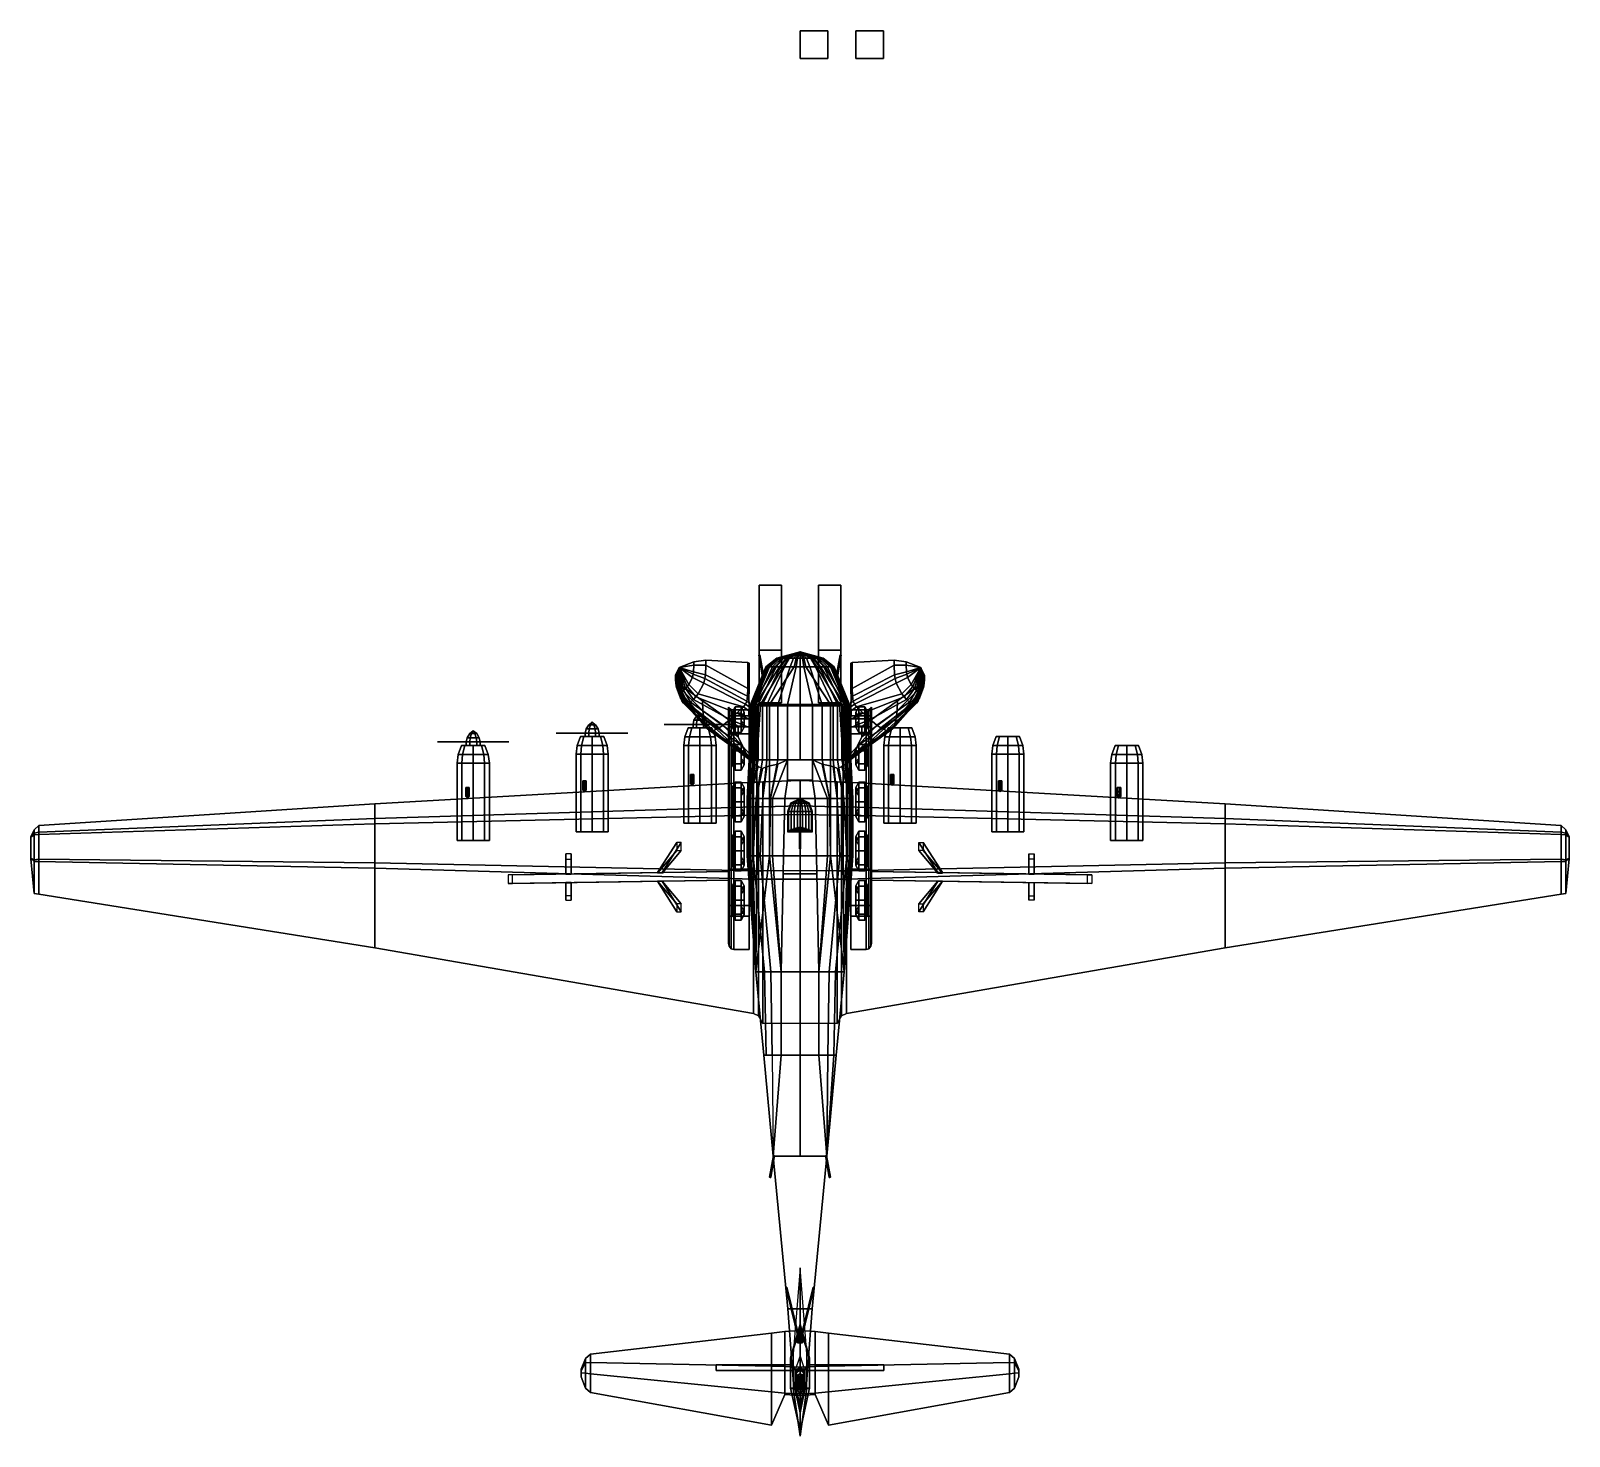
# Model space of a CAD drawing. Header units: millimetres. Extents: x -27.6 to 27.6, y -14.1 to 36.4.
import ezdxf

# ---------------------------------------------------------------- set-up
doc = ezdxf.new("R2010")
doc.units = ezdxf.units.MM
for name, color, linetype in [('guns', 1, 'Continuous'), ('hull-open', 7, 'Continuous'), ('nose-open', 2, 'Continuous'), ('prop', 1, 'Continuous'), ('ramp', 6, 'Continuous'), ('wheels', 2, 'Continuous'), ('wing1', 5, 'Continuous'), ('wing2', 5, 'Continuous')]:
    doc.layers.add(name, color=color, linetype=linetype)

msp = doc.modelspace()

# ---------------------------------------------------------------- linework, layer by layer
for points in [[(1, 36.37, 1), (1, 36.37), (0, 36.37), (0, 36.37, 1)], [(1, 36.37), (1, 35.37), (0, 35.37), (0, 36.37)], [(0, 36.37), (0, 35.37), (0, 35.37, 1), (0, 36.37, 1)], [(0, 36.37, 1), (0, 35.37, 1), (1, 35.37, 1), (1, 36.37, 1)], [(1, 35.37, 1), (1, 35.37), (1, 36.37), (1, 36.37, 1)], [(3, 36.37), (3, 35.37), (2, 35.37), (2, 36.37)], [(2, 36.37), (2, 35.37), (3, 35.37), (3, 36.37)], [(0, 35.37, 1), (0, 35.37), (1, 35.37), (1, 35.37, 1)], [(-0.802, 13.844, 2.718), (-0.829, 13.844, 2.597), (-1.23, 13.54, 2.6), (-1.19, 13.54, 2.78)], [(-0.829, 13.844, 2.597), (-0.829, 13.844, 2.469), (-1.23, 13.54, 2.41), (-1.23, 13.54, 2.6)], [(-0.829, 13.844, 2.469), (-0.809, 13.844, 2.361), (-1.2, 13.54, 2.25), (-1.23, 13.54, 2.41)], [(-0.809, 13.844, 2.361), (-0.775, 13.844, 2.253), (-1.15, 13.54, 2.09), (-1.2, 13.54, 2.25)], [(-0.782, 13.844, 2.779), (-0.802, 13.844, 2.718), (-1.19, 13.54, 2.78), (-1.16, 13.54, 2.87)], [(-0.741, 13.844, 2.853), (-0.782, 13.844, 2.779), (-1.16, 13.54, 2.87), (-1.1, 13.54, 2.98)], [(-0.775, 13.844, 2.253), (-0.607, 13.844, 2.01), (-0.9, 13.54, 1.73), (-1.15, 13.54, 2.09)], [(-0.667, 13.844, 2.934), (-0.741, 13.844, 2.853), (-1.1, 13.54, 2.98), (-0.99, 13.54, 3.1)], [(-0.58, 13.844, 2.994), (-0.667, 13.844, 2.934), (-0.99, 13.54, 3.1), (-0.86, 13.54, 3.19)], [(-0.607, 13.844, 2.01), (-0.499, 13.844, 1.957), (-0.74, 13.54, 1.65), (-0.9, 13.54, 1.73)], [(-0.472, 13.844, 3.055), (-0.58, 13.844, 2.994), (-0.86, 13.54, 3.19), (-0.7, 13.54, 3.28)], [(0, 14.081, 2.509), (0, 14.081, 2.509), (-0.829, 13.844, 2.597), (-0.802, 13.844, 2.718)], [(0, 14.081, 2.509), (0, 14.081, 2.509), (-0.809, 13.844, 2.361), (-0.829, 13.844, 2.469)], [(0, 14.081, 2.509), (0, 14.081, 2.509), (-0.829, 13.844, 2.469), (-0.829, 13.844, 2.597)], [(0, 14.081, 2.509), (0, 14.081, 2.509), (-0.775, 13.844, 2.253), (-0.809, 13.844, 2.361)], [(0, 14.081, 2.509), (0, 14.081, 2.509), (-0.802, 13.844, 2.718), (-0.782, 13.844, 2.779)], [(0, 14.081, 2.509), (0, 14.081, 2.509), (-0.782, 13.844, 2.779), (-0.741, 13.844, 2.853)], [(0, 14.081, 2.509), (0, 14.081, 2.509), (-0.607, 13.844, 2.01), (-0.775, 13.844, 2.253)], [(0, 14.081, 2.509), (0, 14.081, 2.509), (-0.741, 13.844, 2.853), (-0.667, 13.844, 2.934)], [(-0.499, 13.844, 1.957), (-0.404, 13.844, 1.936), (-0.6, 13.54, 1.62), (-0.74, 13.54, 1.65)], [(-0.377, 13.844, 3.082), (-0.472, 13.844, 3.055), (-0.7, 13.54, 3.28), (-0.56, 13.54, 3.32)], [(0, 14.081, 2.509), (0, 14.081, 2.509), (-0.667, 13.844, 2.934), (-0.58, 13.844, 2.994)], [(0, 14.081, 2.509), (0, 14.081, 2.509), (-0.499, 13.844, 1.957), (-0.607, 13.844, 2.01)], [(-0.404, 13.844, 1.936), (-0.142, 13.844, 1.909), (-0.21, 13.54, 1.58), (-0.6, 13.54, 1.62)], [(0, 14.081, 2.509), (0, 14.081, 2.509), (-0.58, 13.844, 2.994), (-0.472, 13.844, 3.055)], [(-0.236, 13.844, 3.116), (-0.377, 13.844, 3.082), (-0.56, 13.54, 3.32), (-0.35, 13.54, 3.37)], [(0, 14.081, 2.509), (0, 14.081, 2.509), (-0.404, 13.844, 1.936), (-0.499, 13.844, 1.957)], [(0, 14.081, 2.509), (0, 14.081, 2.509), (-0.472, 13.844, 3.055), (-0.377, 13.844, 3.082)], [(0, 14.081, 2.509), (0, 14.081, 2.509), (-0.142, 13.844, 1.909), (-0.404, 13.844, 1.936)], [(0, 14.081, 2.509), (0, 14.081, 2.509), (-0.377, 13.844, 3.082), (-0.236, 13.844, 3.116)], [(-0.094, 13.844, 3.136), (-0.236, 13.844, 3.116), (-0.35, 13.54, 3.37), (-0.14, 13.54, 3.4)], [(0, 14.081, 2.509), (0, 14.081, 2.509), (-0.236, 13.844, 3.116), (-0.094, 13.844, 3.136)], [(0, 13.54, 1.58), (-0.21, 13.54, 1.58), (-0.142, 13.844, 1.909), (0, 13.844, 1.909)], [(0, 13.844, 1.909), (-0.142, 13.844, 1.909), (0, 14.081, 2.509)], [(0.094, 13.844, 3.136), (-0.094, 13.844, 3.136), (-0.14, 13.54, 3.4), (0.14, 13.54, 3.4)], [(0, 14.081, 2.509), (0, 14.081, 2.509), (-0.094, 13.844, 3.136), (0.094, 13.844, 3.136)], [(0.741, 13.844, 2.853), (0.782, 13.844, 2.779), (0, 14.081, 2.509)], [(0.782, 13.844, 2.779), (0.802, 13.844, 2.718), (0, 14.081, 2.509)], [(0.802, 13.844, 2.718), (0.829, 13.844, 2.597), (0, 14.081, 2.509)], [(0.58, 13.844, 2.994), (0.667, 13.844, 2.934), (0, 14.081, 2.509)], [(0.667, 13.844, 2.934), (0.741, 13.844, 2.853), (0, 14.081, 2.509)], [(0.236, 13.844, 3.116), (0.377, 13.844, 3.082), (0, 14.081, 2.509)], [(0.377, 13.844, 3.082), (0.472, 13.844, 3.055), (0, 14.081, 2.509)], [(0.472, 13.844, 3.055), (0.58, 13.844, 2.994), (0, 14.081, 2.509)], [(0.829, 13.844, 2.469), (0.809, 13.844, 2.361), (0, 14.081, 2.509)], [(0.809, 13.844, 2.361), (0.775, 13.844, 2.253), (0, 14.081, 2.509)], [(0.775, 13.844, 2.253), (0.607, 13.844, 2.01), (0, 14.081, 2.509)], [(0.499, 13.844, 1.957), (0.404, 13.844, 1.936), (0, 14.081, 2.509)], [(0.404, 13.844, 1.936), (0.142, 13.844, 1.909), (0, 14.081, 2.509)], [(0, 14.081, 2.509), (0, 14.081, 2.509), (0.142, 13.844, 1.909), (0, 13.844, 1.909)], [(0.607, 13.844, 2.01), (0.499, 13.844, 1.957), (0, 14.081, 2.509)], [(0.829, 13.844, 2.597), (0.829, 13.844, 2.469), (0, 14.081, 2.509)], [(0, 13.844, 1.909), (0.142, 13.844, 1.909), (0.21, 13.54, 1.58), (0, 13.54, 1.58)], [(0.14, 13.54, 3.4), (0.35, 13.54, 3.37), (0.236, 13.844, 3.116), (0.094, 13.844, 3.136)], [(0.6, 13.54, 1.62), (0.21, 13.54, 1.58), (0.142, 13.844, 1.909), (0.404, 13.844, 1.936)], [(0.35, 13.54, 3.37), (0.56, 13.54, 3.32), (0.377, 13.844, 3.082), (0.236, 13.844, 3.116)], [(0.56, 13.54, 3.32), (0.7, 13.54, 3.28), (0.472, 13.844, 3.055), (0.377, 13.844, 3.082)], [(0.74, 13.54, 1.65), (0.6, 13.54, 1.62), (0.404, 13.844, 1.936), (0.499, 13.844, 1.957)], [(0.7, 13.54, 3.28), (0.86, 13.54, 3.19), (0.58, 13.844, 2.994), (0.472, 13.844, 3.055)], [(0.9, 13.54, 1.73), (0.74, 13.54, 1.65), (0.499, 13.844, 1.957), (0.607, 13.844, 2.01)], [(0.86, 13.54, 3.19), (0.99, 13.54, 3.1), (0.667, 13.844, 2.934), (0.58, 13.844, 2.994)], [(1.15, 13.54, 2.09), (0.9, 13.54, 1.73), (0.607, 13.844, 2.01), (0.775, 13.844, 2.253)], [(0.99, 13.54, 3.1), (1.1, 13.54, 2.98), (0.741, 13.844, 2.853), (0.667, 13.844, 2.934)], [(1.1, 13.54, 2.98), (1.16, 13.54, 2.87), (0.782, 13.844, 2.779), (0.741, 13.844, 2.853)], [(1.2, 13.54, 2.25), (1.15, 13.54, 2.09), (0.775, 13.844, 2.253), (0.809, 13.844, 2.361)], [(1.16, 13.54, 2.87), (1.19, 13.54, 2.78), (0.802, 13.844, 2.718), (0.782, 13.844, 2.779)], [(1.19, 13.54, 2.78), (1.23, 13.54, 2.6), (0.829, 13.844, 2.597), (0.802, 13.844, 2.718)], [(1.23, 13.54, 2.41), (1.2, 13.54, 2.25), (0.809, 13.844, 2.361), (0.829, 13.844, 2.469)], [(1.23, 13.54, 2.6), (1.23, 13.54, 2.41), (0.829, 13.844, 2.469), (0.829, 13.844, 2.597)], [(-1.19, 13.54, 2.78), (-1.23, 13.54, 2.6), (-1.78, 12.19, 2.55), (-1.75, 12.19, 2.81)], [(-1.23, 13.54, 2.6), (-1.23, 13.54, 2.41), (-1.78, 12.19, 2.1), (-1.78, 12.19, 2.55)], [(-1.23, 13.54, 2.41), (-1.2, 13.54, 2.25), (-1.76, 12.19, 1.64), (-1.78, 12.19, 2.1)], [(-1.2, 13.54, 2.25), (-1.15, 13.54, 2.09), (-1.74, 12.19, 1.18), (-1.76, 12.19, 1.64)], [(-1.16, 13.54, 2.87), (-1.19, 13.54, 2.78), (-1.75, 12.19, 2.81), (-1.71, 12.19, 2.98)], [(-1.15, 13.54, 2.09), (-0.9, 13.54, 1.73), (-1.69, 12.19, 1.06), (-1.74, 12.19, 1.18)], [(-1.1, 13.54, 2.98), (-1.16, 13.54, 2.87), (-1.71, 12.19, 2.98), (-1.66, 12.19, 3.18)], [(-0.9, 13.54, 1.73), (-0.74, 13.54, 1.65), (-1.6, 12.19, 0.98), (-1.69, 12.19, 1.06)], [(-0.99, 13.54, 3.1), (-1.1, 13.54, 2.98), (-1.66, 12.19, 3.18), (-1.61, 12.19, 3.31)], [(-0.86, 13.54, 3.19), (-0.99, 13.54, 3.1), (-1.61, 12.19, 3.31), (-1.5, 12.19, 3.46)], [(-0.74, 13.54, 1.65), (-0.6, 13.54, 1.62), (-1.42, 12.19, 0.93), (-1.6, 12.19, 0.98)], [(-0.7, 13.54, 3.28), (-0.86, 13.54, 3.19), (-1.5, 12.19, 3.46), (-1.35, 12.19, 3.6)], [(-0.6, 13.54, 1.62), (-0.21, 13.54, 1.58), (-1.09, 12.19, 0.91), (-1.42, 12.19, 0.93)], [(-0.56, 13.54, 3.32), (-0.7, 13.54, 3.28), (-1.35, 12.19, 3.6), (-1.19, 12.19, 3.71)], [(-0.35, 13.54, 3.37), (-0.56, 13.54, 3.32), (-1.19, 12.19, 3.71), (-0.8, 12.19, 3.83)], [(0, 12.19, 0.9), (-1.09, 12.19, 0.91), (-0.21, 13.54, 1.58), (0, 13.54, 1.58)], [(-0.14, 13.54, 3.4), (-0.35, 13.54, 3.37), (-0.8, 12.19, 3.83), (-0.45, 12.19, 3.88)], [(0, 13.54, 3.4), (-0.14, 13.54, 3.4), (-0.45, 12.19, 3.88), (0, 12.19, 3.92)], [(0, 13.54, 1.58), (0.21, 13.54, 1.58), (1.09, 12.19, 0.91), (0, 12.19, 0.9)], [(0, 12.19, 3.92), (0.45, 12.19, 3.88), (0.14, 13.54, 3.4), (0, 13.54, 3.4)], [(0.45, 12.19, 3.88), (0.8, 12.19, 3.83), (0.35, 13.54, 3.37), (0.14, 13.54, 3.4)], [(1.42, 12.19, 0.93), (1.09, 12.19, 0.91), (0.21, 13.54, 1.58), (0.6, 13.54, 1.62)], [(0.8, 12.19, 3.83), (1.19, 12.19, 3.71), (0.56, 13.54, 3.32), (0.35, 13.54, 3.37)], [(1.19, 12.19, 3.71), (1.35, 12.19, 3.6), (0.7, 13.54, 3.28), (0.56, 13.54, 3.32)], [(1.6, 12.19, 0.98), (1.42, 12.19, 0.93), (0.6, 13.54, 1.62), (0.74, 13.54, 1.65)], [(1.35, 12.19, 3.6), (1.5, 12.19, 3.46), (0.86, 13.54, 3.19), (0.7, 13.54, 3.28)], [(1.69, 12.19, 1.06), (1.6, 12.19, 0.98), (0.74, 13.54, 1.65), (0.9, 13.54, 1.73)], [(1.5, 12.19, 3.46), (1.61, 12.19, 3.31), (0.99, 13.54, 3.1), (0.86, 13.54, 3.19)], [(1.74, 12.19, 1.18), (1.69, 12.19, 1.06), (0.9, 13.54, 1.73), (1.15, 13.54, 2.09)], [(1.61, 12.19, 3.31), (1.66, 12.19, 3.18), (1.1, 13.54, 2.98), (0.99, 13.54, 3.1)], [(1.66, 12.19, 3.18), (1.71, 12.19, 2.98), (1.16, 13.54, 2.87), (1.1, 13.54, 2.98)], [(1.76, 12.19, 1.64), (1.74, 12.19, 1.18), (1.15, 13.54, 2.09), (1.2, 13.54, 2.25)], [(1.71, 12.19, 2.98), (1.75, 12.19, 2.81), (1.19, 13.54, 2.78), (1.16, 13.54, 2.87)], [(1.75, 12.19, 2.81), (1.78, 12.19, 2.55), (1.23, 13.54, 2.6), (1.19, 13.54, 2.78)], [(1.78, 12.19, 2.1), (1.76, 12.19, 1.64), (1.2, 13.54, 2.25), (1.23, 13.54, 2.41)], [(1.78, 12.19, 2.55), (1.78, 12.19, 2.1), (1.23, 13.54, 2.41), (1.23, 13.54, 2.6)], [(-1.75, 12.19, 2.81), (-1.78, 12.19, 2.55), (-1.83, 10.2, 3.58), (-1.82, 10.2, 3.85)], [(-1.78, 12.19, 2.55), (-1.78, 12.19, 2.1), (-1.83, 10.2, 2.1), (-1.83, 10.2, 3.58)], [(-1.74, 12.19, 1.18), (-1.69, 12.19, 1.06), (-1.77, 10.2, 1.02), (-1.83, 10.2, 1.18)], [(-1.76, 12.19, 1.64), (-1.74, 12.19, 1.18), (-1.83, 10.2, 1.18), (-1.83, 10.2, 1.64)], [(-1.78, 12.19, 2.1), (-1.76, 12.19, 1.64), (-1.83, 10.2, 1.64), (-1.83, 10.2, 2.1)], [(-1.71, 12.19, 2.98), (-1.75, 12.19, 2.81), (-1.82, 10.2, 3.85), (-1.75, 10.2, 4.02)], [(-1.69, 12.19, 1.06), (-1.6, 12.19, 0.98), (-1.69, 10.2, 0.95), (-1.77, 10.2, 1.02)], [(-1.66, 12.19, 3.18), (-1.71, 12.19, 2.98), (-1.75, 10.2, 4.02), (-1.66, 10.2, 4.12)], [(-1.6, 12.19, 0.98), (-1.42, 12.19, 0.93), (-1.55, 10.2, 0.92), (-1.69, 10.2, 0.95)], [(-1.61, 12.19, 3.31), (-1.66, 12.19, 3.18), (-1.66, 10.2, 4.12), (-1.61, 10.2, 4.17)], [(-1.5, 12.19, 3.46), (-1.61, 12.19, 3.31), (-1.61, 10.2, 4.17), (-1.5, 10.2, 4.28)], [(-1.42, 12.19, 0.93), (-1.09, 12.19, 0.91), (-1.09, 10.2, 0.9), (-1.55, 10.2, 0.92)], [(-1.35, 12.19, 3.6), (-1.5, 12.19, 3.46), (-1.5, 10.2, 4.28), (-1.35, 10.2, 4.39)], [(-1.19, 12.19, 3.71), (-1.35, 12.19, 3.6), (-1.35, 10.2, 4.39), (-1.19, 10.2, 4.47)], [(-0.8, 12.19, 3.83), (-1.19, 12.19, 3.71), (-1.19, 10.2, 4.47), (-0.8, 10.2, 4.59)], [(0, 10.2, 0.9), (-1.09, 10.2, 0.9), (-1.09, 12.19, 0.91), (0, 12.19, 0.9)], [(-0.45, 12.19, 3.88), (-0.8, 12.19, 3.83), (-0.8, 10.2, 4.59), (-0.45, 10.2, 4.65)], [(0, 12.19, 3.92), (-0.45, 12.19, 3.88), (-0.45, 10.2, 4.65), (0, 10.2, 4.65)], [(0, 12.19, 0.9), (1.09, 12.19, 0.91), (1.09, 10.2, 0.9), (0, 10.2, 0.9)], [(0, 10.2, 4.65), (0.45, 10.2, 4.65), (0.45, 12.19, 3.88), (0, 12.19, 3.92)], [(0.45, 10.2, 4.65), (0.8, 10.2, 4.59), (0.8, 12.19, 3.83), (0.45, 12.19, 3.88)], [(0.8, 10.2, 4.59), (1.19, 10.2, 4.47), (1.19, 12.19, 3.71), (0.8, 12.19, 3.83)], [(1.55, 10.2, 0.92), (1.09, 10.2, 0.9), (1.09, 12.19, 0.91), (1.42, 12.19, 0.93)], [(1.19, 10.2, 4.47), (1.35, 10.2, 4.39), (1.35, 12.19, 3.6), (1.19, 12.19, 3.71)], [(1.35, 10.2, 4.39), (1.5, 10.2, 4.28), (1.5, 12.19, 3.46), (1.35, 12.19, 3.6)], [(1.69, 10.2, 0.95), (1.55, 10.2, 0.92), (1.42, 12.19, 0.93), (1.6, 12.19, 0.98)], [(1.5, 10.2, 4.28), (1.61, 10.2, 4.17), (1.61, 12.19, 3.31), (1.5, 12.19, 3.46)], [(1.77, 10.2, 1.02), (1.69, 10.2, 0.95), (1.6, 12.19, 0.98), (1.69, 12.19, 1.06)], [(1.61, 10.2, 4.17), (1.66, 10.2, 4.12), (1.66, 12.19, 3.18), (1.61, 12.19, 3.31)], [(1.66, 10.2, 4.12), (1.75, 10.2, 4.02), (1.71, 12.19, 2.98), (1.66, 12.19, 3.18)], [(1.83, 10.2, 1.18), (1.77, 10.2, 1.02), (1.69, 12.19, 1.06), (1.74, 12.19, 1.18)], [(1.75, 10.2, 4.02), (1.82, 10.2, 3.85), (1.75, 12.19, 2.81), (1.71, 12.19, 2.98)], [(1.83, 10.2, 1.64), (1.83, 10.2, 1.18), (1.74, 12.19, 1.18), (1.76, 12.19, 1.64)], [(1.82, 10.2, 3.85), (1.83, 10.2, 3.58), (1.78, 12.19, 2.55), (1.75, 12.19, 2.81)], [(1.83, 10.2, 2.1), (1.83, 10.2, 1.64), (1.76, 12.19, 1.64), (1.78, 12.19, 2.1)], [(1.83, 10.2, 3.58), (1.83, 10.2, 2.1), (1.78, 12.19, 2.1), (1.78, 12.19, 2.55)], [(-2.54, 12.05, 1.02), (-2.57, 12.09, 0.94), (-2.57, 11.78, 1.21), (-2.54, 11.78, 1.29)], [(-2.54, 11.78, 1.29), (-2.57, 11.78, 1.21), (-2.57, 12.09, 0.94), (-2.54, 12.05, 1.02)], [(-2.57, 12.09, 0.94), (-2.57, 12.09, 0.94), (-2.57, 11.78, 0.8), (-2.57, 11.78, 1.21)], [(-2.57, 11.78, 1.21), (-2.57, 11.78, 0.8), (-2.57, 12.09, 0.94)], [(-2.57, 11.67, 1.32), (-2.57, 11.67, 0.77), (-2.57, 11.78, 0.8), (-2.57, 11.78, 1.21)], [(-2.57, 11.78, 1.21), (-2.57, 11.78, 0.8), (-2.57, 11.67, 0.77), (-2.57, 11.67, 1.32)], [(-2.54, 11.67, 1.4), (-2.57, 11.67, 1.32), (-2.57, 11.78, 1.21), (-2.54, 11.78, 1.29)], [(-2.54, 11.78, 1.29), (-2.57, 11.78, 1.21), (-2.57, 11.67, 1.32), (-2.54, 11.67, 1.4)], [(-2.57, 11.13, 0.63), (-2.57, 11.65, 0.45), (-2.57, 11.67, 0.56), (-2.57, 11.3, 0.677)], [(-2.57, 11.3, 0.677), (-2.57, 11.67, 0.56), (-2.57, 11.65, 0.45), (-2.57, 11.13, 0.63)], [(-2.57, 11.67, 1.32), (-2.57, 11.67, 0.77), (-2.57, 11.38, 0.7), (-2.57, 11.38, 1.46)], [(-2.57, 11.38, 1.46), (-2.57, 11.38, 0.7), (-2.57, 11.67, 0.77), (-2.57, 11.67, 1.32)], [(-2.54, 11.67, 1.4), (-2.57, 11.67, 1.32), (-2.57, 11.38, 1.46), (-2.54, 11.38, 1.54)], [(-2.54, 11.38, 1.54), (-2.57, 11.38, 1.46), (-2.57, 11.67, 1.32), (-2.54, 11.67, 1.4)], [(-2.47, 11.78, 1.37), (-2.54, 11.78, 1.29), (-2.54, 12.05, 1.02), (-2.47, 12.01, 1.1)], [(-2.47, 12.01, 1.1), (-2.54, 12.05, 1.02), (-2.54, 11.78, 1.29), (-2.47, 11.78, 1.37)], [(-2.47, 11.78, 1.37), (-2.54, 11.78, 1.29), (-2.54, 11.67, 1.4), (-2.47, 11.67, 1.48)], [(-2.47, 11.67, 1.48), (-2.54, 11.67, 1.4), (-2.54, 11.78, 1.29), (-2.47, 11.78, 1.37)], [(-2.47, 11.67, 1.48), (-2.54, 11.67, 1.4), (-2.54, 11.38, 1.54), (-2.47, 11.38, 1.62)], [(-2.47, 11.38, 1.62), (-2.54, 11.38, 1.54), (-2.54, 11.67, 1.4), (-2.47, 11.67, 1.48)], [(-2.37, 11.99, 1.14), (-2.47, 12.01, 1.1), (-2.47, 11.78, 1.37), (-2.37, 11.78, 1.41)], [(-2.37, 11.78, 1.41), (-2.47, 11.78, 1.37), (-2.47, 12.01, 1.1), (-2.37, 11.99, 1.14)], [(-2.37, 11.67, 1.52), (-2.47, 11.67, 1.48), (-2.47, 11.78, 1.37), (-2.37, 11.78, 1.41)], [(-2.37, 11.78, 1.41), (-2.47, 11.78, 1.37), (-2.47, 11.67, 1.48), (-2.37, 11.67, 1.52)], [(-2.37, 11.38, 1.66), (-2.47, 11.38, 1.62), (-2.47, 11.67, 1.48), (-2.37, 11.67, 1.52)], [(-2.37, 11.67, 1.52), (-2.47, 11.67, 1.48), (-2.47, 11.38, 1.62), (-2.37, 11.38, 1.66)], [(-1.83, 11.78, 1.41), (-2.37, 11.78, 1.41), (-2.37, 11.99, 1.14), (-1.83, 11.99, 1.14)], [(-1.83, 11.99, 1.14), (-2.37, 11.99, 1.14), (-2.37, 11.78, 1.41), (-1.83, 11.78, 1.41)], [(-1.83, 11.67, 1.52), (-2.37, 11.67, 1.52), (-2.37, 11.78, 1.41), (-1.83, 11.78, 1.41)], [(-1.83, 11.78, 1.41), (-2.37, 11.78, 1.41), (-2.37, 11.67, 1.52), (-1.83, 11.67, 1.52)], [(-1.83, 11.67, 1.52), (-2.37, 11.67, 1.52), (-2.37, 11.38, 1.66), (-1.83, 11.38, 1.66)], [(-1.83, 11.38, 1.66), (-2.37, 11.38, 1.66), (-2.37, 11.67, 1.52), (-1.83, 11.67, 1.52)], [(1.83, 11.99, 1.14), (2.37, 11.99, 1.14), (2.37, 11.78, 1.41), (1.83, 11.78, 1.41)], [(1.83, 11.78, 1.41), (2.37, 11.78, 1.41), (2.37, 11.99, 1.14), (1.83, 11.99, 1.14)], [(1.83, 11.78, 1.41), (2.37, 11.78, 1.41), (2.37, 11.67, 1.52), (1.83, 11.67, 1.52)], [(1.83, 11.67, 1.52), (2.37, 11.67, 1.52), (2.37, 11.78, 1.41), (1.83, 11.78, 1.41)], [(1.83, 11.67, 1.52), (2.37, 11.67, 1.52), (2.37, 11.38, 1.66), (1.83, 11.38, 1.66)], [(1.83, 11.38, 1.66), (2.37, 11.38, 1.66), (2.37, 11.67, 1.52), (1.83, 11.67, 1.52)], [(2.37, 11.78, 1.41), (2.47, 11.78, 1.37), (2.47, 12.01, 1.1), (2.37, 11.99, 1.14)], [(2.37, 11.99, 1.14), (2.47, 12.01, 1.1), (2.47, 11.78, 1.37), (2.37, 11.78, 1.41)], [(2.37, 11.67, 1.52), (2.47, 11.67, 1.48), (2.47, 11.78, 1.37), (2.37, 11.78, 1.41)], [(2.37, 11.78, 1.41), (2.47, 11.78, 1.37), (2.47, 11.67, 1.48), (2.37, 11.67, 1.52)], [(2.37, 11.38, 1.66), (2.47, 11.38, 1.62), (2.47, 11.67, 1.48), (2.37, 11.67, 1.52)], [(2.37, 11.67, 1.52), (2.47, 11.67, 1.48), (2.47, 11.38, 1.62), (2.37, 11.38, 1.66)], [(2.47, 12.01, 1.1), (2.54, 12.05, 1.02), (2.54, 11.78, 1.29), (2.47, 11.78, 1.37)], [(2.47, 11.78, 1.37), (2.54, 11.78, 1.29), (2.54, 12.05, 1.02), (2.47, 12.01, 1.1)], [(2.47, 11.78, 1.37), (2.54, 11.78, 1.29), (2.54, 11.67, 1.4), (2.47, 11.67, 1.48)], [(2.47, 11.67, 1.48), (2.54, 11.67, 1.4), (2.54, 11.78, 1.29), (2.47, 11.78, 1.37)], [(2.47, 11.67, 1.48), (2.54, 11.67, 1.4), (2.54, 11.38, 1.54), (2.47, 11.38, 1.62)], [(2.47, 11.38, 1.62), (2.54, 11.38, 1.54), (2.54, 11.67, 1.4), (2.47, 11.67, 1.48)], [(2.54, 12.05, 1.02), (2.57, 12.09, 0.94), (2.57, 11.78, 1.21), (2.54, 11.78, 1.29)], [(2.54, 11.78, 1.29), (2.57, 11.78, 1.21), (2.57, 12.09, 0.94), (2.54, 12.05, 1.02)], [(2.54, 11.78, 1.29), (2.57, 11.78, 1.21), (2.57, 11.67, 1.32), (2.54, 11.67, 1.4)], [(2.54, 11.67, 1.4), (2.57, 11.67, 1.32), (2.57, 11.78, 1.21), (2.54, 11.78, 1.29)], [(2.54, 11.38, 1.54), (2.57, 11.38, 1.46), (2.57, 11.67, 1.32), (2.54, 11.67, 1.4)], [(2.54, 11.67, 1.4), (2.57, 11.67, 1.32), (2.57, 11.38, 1.46), (2.54, 11.38, 1.54)], [(2.57, 12.09, 0.94), (2.57, 12.09, 0.94), (2.57, 11.78, 0.8), (2.57, 11.78, 1.21)], [(2.57, 11.78, 1.21), (2.57, 11.78, 0.8), (2.57, 12.09, 0.94)], [(2.57, 11.78, 1.21), (2.57, 11.78, 0.8), (2.57, 11.67, 0.77), (2.57, 11.67, 1.32)], [(2.57, 11.67, 1.32), (2.57, 11.67, 0.77), (2.57, 11.78, 0.8), (2.57, 11.78, 1.21)], [(2.57, 11.67, 1.32), (2.57, 11.67, 0.77), (2.57, 11.38, 0.7), (2.57, 11.38, 1.46)], [(2.57, 11.38, 1.46), (2.57, 11.38, 0.7), (2.57, 11.67, 0.77), (2.57, 11.67, 1.32)], [(2.57, 11.3, 0.677), (2.57, 11.67, 0.56), (2.57, 11.65, 0.45), (2.57, 11.13, 0.63)], [(2.57, 11.13, 0.63), (2.57, 11.65, 0.45), (2.57, 11.67, 0.56), (2.57, 11.3, 0.677)], [(-2.57, 11.38, 1.46), (-2.57, 11.38, 0.7), (-2.57, 11.13, 0.63), (-2.57, 11.13, 1.48)], [(-2.57, 11.13, 1.48), (-2.57, 11.13, 0.63), (-2.57, 11.38, 0.7), (-2.57, 11.38, 1.46)], [(-2.54, 11.13, 1.56), (-2.57, 11.13, 1.48), (-2.57, 11.38, 1.46), (-2.54, 11.38, 1.54)], [(-2.54, 11.38, 1.54), (-2.57, 11.38, 1.46), (-2.57, 11.13, 1.48), (-2.54, 11.13, 1.56)], [(-2.54, 11.13, 1.56), (-2.57, 11.13, 1.48), (-2.57, 6.27, 1.55), (-2.54, 6.27, 1.63)], [(-2.54, 6.27, 1.63), (-2.57, 6.27, 1.55), (-2.57, 11.13, 1.48), (-2.54, 11.13, 1.56)], [(-2.57, 11.13, 1.48), (-2.57, 11.13, 0.63), (-2.57, 6.27, 0.4), (-2.57, 6.27, 1.55)], [(-2.57, 6.27, 1.55), (-2.57, 6.27, 0.4), (-2.57, 11.13, 0.63), (-2.57, 11.13, 1.48)], [(-2.47, 11.38, 1.62), (-2.54, 11.38, 1.54), (-2.54, 11.13, 1.56), (-2.47, 11.13, 1.64)], [(-2.47, 11.13, 1.64), (-2.54, 11.13, 1.56), (-2.54, 11.38, 1.54), (-2.47, 11.38, 1.62)], [(-2.47, 6.27, 1.71), (-2.54, 6.27, 1.63), (-2.54, 11.13, 1.56), (-2.47, 11.13, 1.64)], [(-2.47, 11.13, 1.64), (-2.54, 11.13, 1.56), (-2.54, 6.27, 1.63), (-2.47, 6.27, 1.71)], [(-2.37, 11.13, 1.68), (-2.47, 11.13, 1.64), (-2.47, 11.38, 1.62), (-2.37, 11.38, 1.66)], [(-2.37, 11.38, 1.66), (-2.47, 11.38, 1.62), (-2.47, 11.13, 1.64), (-2.37, 11.13, 1.68)], [(-2.37, 11.13, 1.68), (-2.47, 11.13, 1.64), (-2.47, 6.27, 1.71), (-2.37, 6.27, 1.75)], [(-2.37, 6.27, 1.75), (-2.47, 6.27, 1.71), (-2.47, 11.13, 1.64), (-2.37, 11.13, 1.68)], [(-1.83, 11.38, 1.66), (-2.37, 11.38, 1.66), (-2.37, 11.13, 1.68), (-1.83, 11.13, 1.68)], [(-1.83, 11.13, 1.68), (-2.37, 11.13, 1.68), (-2.37, 11.38, 1.66), (-1.83, 11.38, 1.66)], [(-1.83, 6.27, 1.75), (-2.37, 6.27, 1.75), (-2.37, 11.13, 1.68), (-1.83, 11.13, 1.68)], [(-1.83, 11.13, 1.68), (-2.37, 11.13, 1.68), (-2.37, 6.27, 1.75), (-1.83, 6.27, 1.75)], [(1.83, 11.13, 1.68), (2.37, 11.13, 1.68), (2.37, 11.38, 1.66), (1.83, 11.38, 1.66)], [(1.83, 11.38, 1.66), (2.37, 11.38, 1.66), (2.37, 11.13, 1.68), (1.83, 11.13, 1.68)], [(1.83, 6.27, 1.75), (2.37, 6.27, 1.75), (2.37, 11.13, 1.68), (1.83, 11.13, 1.68)], [(1.83, 11.13, 1.68), (2.37, 11.13, 1.68), (2.37, 6.27, 1.75), (1.83, 6.27, 1.75)], [(2.37, 11.38, 1.66), (2.47, 11.38, 1.62), (2.47, 11.13, 1.64), (2.37, 11.13, 1.68)], [(2.37, 11.13, 1.68), (2.47, 11.13, 1.64), (2.47, 11.38, 1.62), (2.37, 11.38, 1.66)], [(2.37, 6.27, 1.75), (2.47, 6.27, 1.71), (2.47, 11.13, 1.64), (2.37, 11.13, 1.68)], [(2.37, 11.13, 1.68), (2.47, 11.13, 1.64), (2.47, 6.27, 1.71), (2.37, 6.27, 1.75)], [(2.47, 11.13, 1.64), (2.54, 11.13, 1.56), (2.54, 11.38, 1.54), (2.47, 11.38, 1.62)], [(2.47, 11.38, 1.62), (2.54, 11.38, 1.54), (2.54, 11.13, 1.56), (2.47, 11.13, 1.64)], [(2.47, 11.13, 1.64), (2.54, 11.13, 1.56), (2.54, 6.27, 1.63), (2.47, 6.27, 1.71)], [(2.47, 6.27, 1.71), (2.54, 6.27, 1.63), (2.54, 11.13, 1.56), (2.47, 11.13, 1.64)], [(2.54, 11.38, 1.54), (2.57, 11.38, 1.46), (2.57, 11.13, 1.48), (2.54, 11.13, 1.56)], [(2.54, 11.13, 1.56), (2.57, 11.13, 1.48), (2.57, 11.38, 1.46), (2.54, 11.38, 1.54)], [(2.54, 11.13, 1.56), (2.57, 11.13, 1.48), (2.57, 6.27, 1.55), (2.54, 6.27, 1.63)], [(2.54, 6.27, 1.63), (2.57, 6.27, 1.55), (2.57, 11.13, 1.48), (2.54, 11.13, 1.56)], [(2.57, 11.38, 1.46), (2.57, 11.38, 0.7), (2.57, 11.13, 0.63), (2.57, 11.13, 1.48)], [(2.57, 11.13, 1.48), (2.57, 11.13, 0.63), (2.57, 11.38, 0.7), (2.57, 11.38, 1.46)], [(2.57, 11.13, 1.48), (2.57, 11.13, 0.63), (2.57, 6.27, 0.4), (2.57, 6.27, 1.55)], [(2.57, 6.27, 1.55), (2.57, 6.27, 0.4), (2.57, 11.13, 0.63), (2.57, 11.13, 1.48)], [(-1.75, 10.2, 4.02), (-1.82, 10.2, 3.85), (-1.9, 8.81, 3.85), (-1.89, 8.81, 4.02)], [(-1.82, 10.2, 3.85), (-1.83, 10.2, 3.58), (-1.9, 8.81, 3.58), (-1.9, 8.81, 3.85)], [(-1.83, 10.2, 3.58), (-1.83, 10.2, 2.1), (-1.9, 8.81, 2.1), (-1.9, 8.81, 3.58)], [(-1.83, 10.2, 2.1), (-1.83, 10.2, 1.64), (-1.89, 8.81, 1.64), (-1.9, 8.81, 2.1)], [(-1.66, 10.2, 4.12), (-1.75, 10.2, 4.02), (-1.89, 8.81, 4.02), (-1.86, 8.81, 4.18)], [(-1.83, 10.2, 1.64), (-1.83, 10.2, 1.18), (-1.83, 8.81, 1.18), (-1.89, 8.81, 1.64)], [(-1.61, 10.2, 4.17), (-1.66, 10.2, 4.12), (-1.86, 8.81, 4.18), (-1.83, 8.81, 4.29)], [(-1.5, 10.2, 4.28), (-1.61, 10.2, 4.17), (-1.83, 8.81, 4.29), (-1.8, 8.81, 4.36)], [(-1.83, 10.2, 1.18), (-1.77, 10.2, 1.02), (-1.77, 8.81, 1.02), (-1.83, 8.81, 1.18)], [(-1.35, 10.2, 4.39), (-1.5, 10.2, 4.28), (-1.8, 8.81, 4.36), (-1.57, 8.81, 4.6)], [(-1.77, 10.2, 1.02), (-1.69, 10.2, 0.95), (-1.69, 8.81, 0.95), (-1.77, 8.81, 1.02)], [(-1.69, 10.2, 0.95), (-1.55, 10.2, 0.92), (-1.55, 8.81, 0.92), (-1.69, 8.81, 0.95)], [(-1.19, 10.2, 4.47), (-1.35, 10.2, 4.39), (-1.57, 8.81, 4.6), (-1.34, 8.81, 4.77)], [(-1.55, 10.2, 0.92), (-1.09, 10.2, 0.9), (-1.09, 8.81, 0.9), (-1.55, 8.81, 0.92)], [(-0.8, 10.2, 4.59), (-1.19, 10.2, 4.47), (-1.34, 8.81, 4.77), (-1.06, 8.81, 4.92)], [(-1.09, 10.2, 0.9), (1.09, 10.2, 0.9), (1.09, 8.81, 0.9), (-1.09, 8.81, 0.9)], [(-0.45, 10.2, 4.65), (-0.8, 10.2, 4.59), (-1.06, 8.81, 4.92), (-0.99, 8.81, 4.95)], [(-0.45, 10.2, 4.65), (-0.99, 8.81, 4.95), (-0.54, 8.81, 5.72), (-0.45, 9.47, 5.67)], [(0.45, 9.47, 5.67), (0.45, 10.2, 4.65), (-0.45, 10.2, 4.65), (-0.45, 9.47, 5.67)], [(0.99, 8.81, 4.95), (1.06, 8.81, 4.92), (0.8, 10.2, 4.59), (0.45, 10.2, 4.65)], [(0.54, 8.81, 5.72), (0.99, 8.81, 4.95), (0.45, 10.2, 4.65), (0.45, 9.47, 5.67)], [(1.06, 8.81, 4.92), (1.34, 8.81, 4.77), (1.19, 10.2, 4.47), (0.8, 10.2, 4.59)], [(1.55, 8.81, 0.92), (1.09, 8.81, 0.9), (1.09, 10.2, 0.9), (1.55, 10.2, 0.92)], [(1.34, 8.81, 4.77), (1.57, 8.81, 4.6), (1.35, 10.2, 4.39), (1.19, 10.2, 4.47)], [(1.57, 8.81, 4.6), (1.8, 8.81, 4.36), (1.5, 10.2, 4.28), (1.35, 10.2, 4.39)], [(1.8, 8.81, 4.36), (1.83, 8.81, 4.29), (1.61, 10.2, 4.17), (1.5, 10.2, 4.28)], [(1.69, 8.81, 0.95), (1.55, 8.81, 0.92), (1.55, 10.2, 0.92), (1.69, 10.2, 0.95)], [(1.83, 8.81, 4.29), (1.86, 8.81, 4.18), (1.66, 10.2, 4.12), (1.61, 10.2, 4.17)], [(1.86, 8.81, 4.18), (1.89, 8.81, 4.02), (1.75, 10.2, 4.02), (1.66, 10.2, 4.12)], [(1.77, 8.81, 1.02), (1.69, 8.81, 0.95), (1.69, 10.2, 0.95), (1.77, 10.2, 1.02)], [(1.89, 8.81, 4.02), (1.9, 8.81, 3.85), (1.82, 10.2, 3.85), (1.75, 10.2, 4.02)], [(1.83, 8.81, 1.18), (1.77, 8.81, 1.02), (1.77, 10.2, 1.02), (1.83, 10.2, 1.18)], [(1.9, 8.81, 3.85), (1.9, 8.81, 3.58), (1.83, 10.2, 3.58), (1.82, 10.2, 3.85)], [(1.9, 8.81, 3.58), (1.9, 8.81, 2.1), (1.83, 10.2, 2.1), (1.83, 10.2, 3.58)], [(1.9, 8.81, 2.1), (1.89, 8.81, 1.64), (1.83, 10.2, 1.64), (1.83, 10.2, 2.1)], [(1.89, 8.81, 1.64), (1.83, 8.81, 1.18), (1.83, 10.2, 1.18), (1.83, 10.2, 1.64)], [(-0.45, 9.47, 5.67), (-0.54, 8.81, 5.72), (0.54, 8.81, 5.72), (0.45, 9.47, 5.67)], [(-1.83, 8.81, 4.29), (-1.86, 8.81, 4.18), (-1.9, 6.75, 4.18), (-1.87, 6.75, 4.41)], [(-1.86, 8.81, 4.18), (-1.89, 8.81, 4.02), (-1.9, 6.75, 4.02), (-1.9, 6.75, 4.18)], [(-1.89, 8.81, 4.02), (-1.9, 8.81, 3.85), (-1.9, 6.75, 3.85), (-1.9, 6.75, 4.02)], [(-1.9, 8.81, 3.85), (-1.9, 8.81, 3.58), (-1.9, 6.75, 3.58), (-1.9, 6.75, 3.85)], [(-1.9, 8.81, 3.58), (-1.9, 8.81, 2.1), (-1.9, 6.75, 2.1), (-1.9, 6.75, 3.58)], [(-1.9, 8.81, 2.1), (-1.89, 8.81, 1.64), (-1.89, 6.75, 1.64), (-1.9, 6.75, 2.1)], [(-1.89, 8.81, 1.64), (-1.83, 8.81, 1.18), (-1.83, 6.75, 1.18), (-1.89, 6.75, 1.64)], [(-1.8, 8.81, 4.36), (-1.83, 8.81, 4.29), (-1.87, 6.75, 4.41), (-1.8, 6.75, 4.57)], [(-1.83, 8.81, 1.18), (-1.77, 8.81, 1.02), (-1.77, 6.75, 1.02), (-1.83, 6.75, 1.18)], [(-1.57, 8.81, 4.6), (-1.8, 8.81, 4.36), (-1.8, 6.75, 4.57), (-1.68, 6.75, 4.71)], [(-1.77, 8.81, 1.02), (-1.69, 8.81, 0.95), (-1.69, 6.75, 0.95), (-1.77, 6.75, 1.02)], [(-1.69, 8.81, 0.95), (-1.55, 8.81, 0.92), (-1.55, 6.75, 0.92), (-1.69, 6.75, 0.95)], [(-1.34, 8.81, 4.77), (-1.57, 8.81, 4.6), (-1.68, 6.75, 4.71), (-1.43, 6.75, 4.85)], [(-1.55, 8.81, 0.92), (-1.09, 8.81, 0.9), (-1.09, 6.75, 0.9), (-1.55, 6.75, 0.92)], [(-1.06, 8.81, 4.92), (-1.34, 8.81, 4.77), (-1.43, 6.75, 4.85), (-1.09, 6.75, 4.99)], [(-0.99, 8.81, 4.95), (-1.06, 8.81, 4.92), (-1.09, 6.75, 4.99), (-0.99, 6.75, 5.05)], [(-1.09, 8.81, 0.9), (1.09, 8.81, 0.9), (1.09, 6.75, 0.9), (-1.09, 6.75, 0.9)], [(-0.99, 8.81, 4.95), (-0.99, 6.75, 5.05), (-0.59, 6.75, 5.72), (-0.54, 8.81, 5.72)], [(-0.54, 8.81, 5.72), (-0.59, 6.75, 5.72), (0.59, 6.75, 5.72), (0.54, 8.81, 5.72)], [(-0.307, 8.64, 5.776), (-0.338, 8.64, 5.72), (-0.45, 8.34, 5.72), (-0.41, 8.34, 5.795)], [(-0.41, 8.34, 5.795), (-0.45, 8.34, 5.72), (-0.45, 7.62, 5.72), (-0.41, 7.65, 5.795)], [(-0.236, 8.64, 5.851), (-0.307, 8.64, 5.776), (-0.41, 8.34, 5.795), (-0.315, 8.34, 5.895)], [(-0.315, 8.34, 5.895), (-0.41, 8.34, 5.795), (-0.41, 7.65, 5.795), (-0.315, 7.69, 5.895)], [(0, 8.81, 5.72), (0, 8.81, 5.72), (-0.338, 8.64, 5.72), (-0.307, 8.64, 5.776)], [(-0.161, 8.64, 5.908), (-0.236, 8.64, 5.851), (-0.315, 8.34, 5.895), (-0.215, 8.34, 5.97)], [(-0.215, 8.34, 5.97), (-0.315, 8.34, 5.895), (-0.315, 7.69, 5.895), (-0.215, 7.73, 5.97)], [(0, 8.81, 5.72), (0, 8.81, 5.72), (-0.307, 8.64, 5.776), (-0.236, 8.64, 5.851)], [(0, 8.81, 5.72), (0, 8.81, 5.72), (-0.236, 8.64, 5.851), (-0.161, 8.64, 5.908)], [(-0.071, 8.64, 5.934), (-0.161, 8.64, 5.908), (-0.215, 8.34, 5.97), (-0.095, 8.34, 6.005)], [(-0.095, 8.34, 6.005), (-0.215, 8.34, 5.97), (-0.215, 7.73, 5.97), (-0.095, 7.76, 6.005)], [(0, 8.81, 5.72), (0, 8.81, 5.72), (-0.161, 8.64, 5.908), (-0.071, 8.64, 5.934)], [(-0.095, 8.34, 6.005), (0.095, 8.34, 6.005), (0.071, 8.64, 5.934), (-0.071, 8.64, 5.934)], [(-0.095, 7.76, 6.005), (0.095, 7.76, 6.005), (0.095, 8.34, 6.005), (-0.095, 8.34, 6.005)], [(-0.071, 8.64, 5.934), (0.071, 8.64, 5.934), (0, 8.81, 5.72)], [(0.071, 8.64, 5.934), (0.161, 8.64, 5.908), (0, 8.81, 5.72)], [(0.161, 8.64, 5.908), (0.236, 8.64, 5.851), (0, 8.81, 5.72)], [(0.236, 8.64, 5.851), (0.308, 8.64, 5.776), (0, 8.81, 5.72)], [(0.308, 8.64, 5.776), (0.338, 8.64, 5.72), (0, 8.81, 5.72)], [(0.095, 8.34, 6.005), (0.215, 8.34, 5.97), (0.161, 8.64, 5.908), (0.071, 8.64, 5.934)], [(0.095, 7.76, 6.005), (0.215, 7.73, 5.97), (0.215, 8.34, 5.97), (0.095, 8.34, 6.005)], [(0.215, 8.34, 5.97), (0.315, 8.34, 5.895), (0.236, 8.64, 5.851), (0.161, 8.64, 5.908)], [(0.215, 7.73, 5.97), (0.315, 7.69, 5.895), (0.315, 8.34, 5.895), (0.215, 8.34, 5.97)], [(0.315, 8.34, 5.895), (0.41, 8.34, 5.795), (0.308, 8.64, 5.776), (0.236, 8.64, 5.851)], [(0.41, 8.34, 5.795), (0.45, 8.34, 5.72), (0.338, 8.64, 5.72), (0.308, 8.64, 5.776)], [(0.315, 7.69, 5.895), (0.41, 7.65, 5.795), (0.41, 8.34, 5.795), (0.315, 8.34, 5.895)], [(0.41, 7.65, 5.795), (0.45, 7.62, 5.72), (0.45, 8.34, 5.72), (0.41, 8.34, 5.795)], [(0.59, 6.75, 5.72), (0.99, 6.75, 5.05), (0.99, 8.81, 4.95), (0.54, 8.81, 5.72)], [(0.99, 6.75, 5.05), (1.09, 6.75, 4.99), (1.06, 8.81, 4.92), (0.99, 8.81, 4.95)], [(1.09, 6.75, 4.99), (1.43, 6.75, 4.85), (1.34, 8.81, 4.77), (1.06, 8.81, 4.92)], [(1.55, 6.75, 0.92), (1.09, 6.75, 0.9), (1.09, 8.81, 0.9), (1.55, 8.81, 0.92)], [(1.43, 6.75, 4.85), (1.68, 6.75, 4.71), (1.57, 8.81, 4.6), (1.34, 8.81, 4.77)], [(1.69, 6.75, 0.95), (1.55, 6.75, 0.92), (1.55, 8.81, 0.92), (1.69, 8.81, 0.95)], [(1.68, 6.75, 4.71), (1.8, 6.75, 4.57), (1.8, 8.81, 4.36), (1.57, 8.81, 4.6)], [(1.77, 6.75, 1.02), (1.69, 6.75, 0.95), (1.69, 8.81, 0.95), (1.77, 8.81, 1.02)], [(1.83, 6.75, 1.18), (1.77, 6.75, 1.02), (1.77, 8.81, 1.02), (1.83, 8.81, 1.18)], [(1.8, 6.75, 4.57), (1.87, 6.75, 4.41), (1.83, 8.81, 4.29), (1.8, 8.81, 4.36)], [(1.89, 6.75, 1.64), (1.83, 6.75, 1.18), (1.83, 8.81, 1.18), (1.89, 8.81, 1.64)], [(1.87, 6.75, 4.41), (1.9, 6.75, 4.18), (1.86, 8.81, 4.18), (1.83, 8.81, 4.29)], [(1.9, 6.75, 4.18), (1.9, 6.75, 4.02), (1.89, 8.81, 4.02), (1.86, 8.81, 4.18)], [(1.9, 6.75, 2.1), (1.89, 6.75, 1.64), (1.89, 8.81, 1.64), (1.9, 8.81, 2.1)], [(1.9, 6.75, 4.02), (1.9, 6.75, 3.85), (1.9, 8.81, 3.85), (1.89, 8.81, 4.02)], [(1.9, 6.75, 3.58), (1.9, 6.75, 2.1), (1.9, 8.81, 2.1), (1.9, 8.81, 3.58)], [(1.9, 6.75, 3.85), (1.9, 6.75, 3.58), (1.9, 8.81, 3.58), (1.9, 8.81, 3.85)], [(-0.095, 7.76, 6.005), (-0.215, 7.73, 5.97), (0.215, 7.73, 5.97), (0.095, 7.76, 6.005)], [(-0.41, 7.65, 5.795), (-0.45, 7.62, 5.72), (0.45, 7.62, 5.72), (0.41, 7.65, 5.795)], [(-0.315, 7.69, 5.895), (-0.41, 7.65, 5.795), (0.41, 7.65, 5.795), (0.315, 7.69, 5.895)], [(-0.215, 7.73, 5.97), (-0.315, 7.69, 5.895), (0.315, 7.69, 5.895), (0.215, 7.73, 5.97)], [(-1.9, 6.75, 4.18), (-1.9, 6.75, 4.02), (-1.58, 2.59, 4.55)], [(-1.9, 6.75, 4.02), (-1.9, 6.75, 3.85), (-1.58, 2.59, 2.64), (-1.58, 2.59, 4.55)], [(-1.87, 6.75, 4.41), (-1.9, 6.75, 4.18), (-1.58, 2.59, 4.55)], [(-1.9, 6.75, 3.85), (-1.9, 6.75, 3.58), (-1.58, 2.59, 2.64)], [(-1.9, 6.75, 3.58), (-1.9, 6.75, 2.1), (-1.58, 2.59, 2.64)], [(-1.9, 6.75, 2.1), (-1.89, 6.75, 1.64), (-1.58, 2.59, 0.73), (-1.58, 2.59, 2.64)], [(-1.89, 6.75, 1.64), (-1.83, 6.75, 1.18), (-1.58, 2.59, 0.73)], [(-1.8, 6.75, 4.57), (-1.87, 6.75, 4.41), (-1.58, 2.59, 4.55)], [(-1.83, 6.75, 1.18), (-1.77, 6.75, 1.02), (-1.58, 2.59, 0.73)], [(-1.68, 6.75, 4.71), (-1.8, 6.75, 4.57), (-1.58, 2.59, 4.55), (-1.27, 2.59, 4.56)], [(-1.77, 6.75, 1.02), (-1.69, 6.75, 0.95), (-1.58, 2.59, 0.73)], [(-1.69, 6.75, 0.95), (-1.55, 6.75, 0.92), (-1.58, 2.59, 0.73)], [(-1.43, 6.75, 4.85), (-1.68, 6.75, 4.71), (-1.27, 2.59, 4.56), (-1.05, 2.59, 4.59)], [(-1.55, 6.75, 0.92), (-1.09, 6.75, 0.9), (-1.58, 2.59, 0.73)], [(1.58, 2.59, 0.73), (-1.58, 2.59, 0.73), (-1.09, 6.75, 0.9), (1.09, 6.75, 0.9)], [(-1.09, 6.75, 4.99), (-1.43, 6.75, 4.85), (-1.05, 2.59, 4.59), (-0.68, 2.59, 4.6)], [(-0.99, 6.75, 5.05), (-1.09, 6.75, 4.99), (-0.68, 2.59, 4.6)], [(-0.99, 6.75, 5.05), (-0.68, 2.59, 4.6), (-0.61, 6.11, 5.72), (-0.59, 6.75, 5.72)], [(-0.59, 6.75, 5.72), (-0.61, 6.11, 5.72), (0.61, 6.11, 5.72), (0.59, 6.75, 5.72)], [(0.61, 6.11, 5.72), (0.68, 2.59, 4.6), (0.99, 6.75, 5.05), (0.59, 6.75, 5.72)], [(0.68, 2.59, 4.6), (0.68, 2.59, 4.6), (1.09, 6.75, 4.99), (0.99, 6.75, 5.05)], [(0.68, 2.59, 4.6), (1.05, 2.59, 4.59), (1.43, 6.75, 4.85), (1.09, 6.75, 4.99)], [(1.05, 2.59, 4.59), (1.27, 2.59, 4.56), (1.68, 6.75, 4.71), (1.43, 6.75, 4.85)], [(1.58, 2.59, 0.73), (1.58, 2.59, 0.73), (1.09, 6.75, 0.9), (1.55, 6.75, 0.92)], [(1.27, 2.59, 4.56), (1.58, 2.59, 4.55), (1.8, 6.75, 4.57), (1.68, 6.75, 4.71)], [(1.58, 2.59, 0.73), (1.58, 2.59, 0.73), (1.55, 6.75, 0.92), (1.69, 6.75, 0.95)], [(1.58, 2.59, 2.64), (1.58, 2.59, 2.64), (1.9, 6.75, 2.1), (1.9, 6.75, 3.58)], [(1.58, 2.59, 2.64), (1.58, 2.59, 0.73), (1.89, 6.75, 1.64), (1.9, 6.75, 2.1)], [(1.58, 2.59, 0.73), (1.58, 2.59, 0.73), (1.83, 6.75, 1.18), (1.89, 6.75, 1.64)], [(1.58, 2.59, 0.73), (1.58, 2.59, 0.73), (1.77, 6.75, 1.02), (1.83, 6.75, 1.18)], [(1.58, 2.59, 0.73), (1.58, 2.59, 0.73), (1.69, 6.75, 0.95), (1.77, 6.75, 1.02)], [(1.58, 2.59, 4.55), (1.58, 2.59, 4.55), (1.9, 6.75, 4.02), (1.9, 6.75, 4.18)], [(1.58, 2.59, 4.55), (1.58, 2.59, 2.64), (1.9, 6.75, 3.85), (1.9, 6.75, 4.02)], [(1.58, 2.59, 4.55), (1.58, 2.59, 4.55), (1.9, 6.75, 4.18), (1.87, 6.75, 4.41)], [(1.58, 2.59, 4.55), (1.58, 2.59, 4.55), (1.87, 6.75, 4.41), (1.8, 6.75, 4.57)], [(1.58, 2.59, 2.64), (1.58, 2.59, 2.64), (1.9, 6.75, 3.58), (1.9, 6.75, 3.85)], [(-2.57, 6.27, 1.55), (-2.57, 6.27, 0.4), (-2.57, 4.97, 0.51), (-2.57, 4.97, 1.55)], [(-2.57, 4.97, 1.55), (-2.57, 4.97, 0.51), (-2.57, 6.27, 0.4), (-2.57, 6.27, 1.55)], [(-2.54, 6.27, 1.63), (-2.57, 6.27, 1.55), (-2.57, 4.97, 1.55), (-2.54, 4.97, 1.63)], [(-2.54, 4.97, 1.63), (-2.57, 4.97, 1.55), (-2.57, 6.27, 1.55), (-2.54, 6.27, 1.63)], [(-2.47, 4.97, 1.71), (-2.54, 4.97, 1.63), (-2.54, 6.27, 1.63), (-2.47, 6.27, 1.71)], [(-2.47, 6.27, 1.71), (-2.54, 6.27, 1.63), (-2.54, 4.97, 1.63), (-2.47, 4.97, 1.71)], [(-2.37, 6.27, 1.75), (-2.47, 6.27, 1.71), (-2.47, 4.97, 1.71), (-2.37, 4.97, 1.75)], [(-2.37, 4.97, 1.75), (-2.47, 4.97, 1.71), (-2.47, 6.27, 1.71), (-2.37, 6.27, 1.75)], [(-1.83, 4.97, 1.75), (-2.37, 4.97, 1.75), (-2.37, 6.27, 1.75), (-1.83, 6.27, 1.75)], [(-1.83, 6.27, 1.75), (-2.37, 6.27, 1.75), (-2.37, 4.97, 1.75), (-1.83, 4.97, 1.75)], [(-0.61, 6.11, 5.72), (-0.68, 2.59, 4.6), (0.68, 2.59, 4.6), (0.61, 6.11, 5.72)], [(1.83, 4.97, 1.75), (2.37, 4.97, 1.75), (2.37, 6.27, 1.75), (1.83, 6.27, 1.75)], [(1.83, 6.27, 1.75), (2.37, 6.27, 1.75), (2.37, 4.97, 1.75), (1.83, 4.97, 1.75)], [(2.37, 6.27, 1.75), (2.47, 6.27, 1.71), (2.47, 4.97, 1.71), (2.37, 4.97, 1.75)], [(2.37, 4.97, 1.75), (2.47, 4.97, 1.71), (2.47, 6.27, 1.71), (2.37, 6.27, 1.75)], [(2.47, 4.97, 1.71), (2.54, 4.97, 1.63), (2.54, 6.27, 1.63), (2.47, 6.27, 1.71)], [(2.47, 6.27, 1.71), (2.54, 6.27, 1.63), (2.54, 4.97, 1.63), (2.47, 4.97, 1.71)], [(2.54, 6.27, 1.63), (2.57, 6.27, 1.55), (2.57, 4.97, 1.55), (2.54, 4.97, 1.63)], [(2.54, 4.97, 1.63), (2.57, 4.97, 1.55), (2.57, 6.27, 1.55), (2.54, 6.27, 1.63)], [(2.57, 4.97, 1.55), (2.57, 4.97, 0.51), (2.57, 6.27, 0.4), (2.57, 6.27, 1.55)], [(2.57, 6.27, 1.55), (2.57, 6.27, 0.4), (2.57, 4.97, 0.51), (2.57, 4.97, 1.55)], [(-2.54, 4.97, 1.63), (-2.57, 4.97, 1.55), (-2.57, 4.59, 1.43), (-2.54, 4.59, 1.51)], [(-2.54, 4.59, 1.51), (-2.57, 4.59, 1.43), (-2.57, 4.97, 1.55), (-2.54, 4.97, 1.63)], [(-2.57, 4.97, 1.55), (-2.57, 4.97, 0.51), (-2.57, 4.59, 0.54), (-2.57, 4.59, 1.43)], [(-2.57, 4.59, 1.43), (-2.57, 4.59, 0.54), (-2.57, 4.97, 0.51), (-2.57, 4.97, 1.55)], [(-2.47, 4.59, 1.59), (-2.54, 4.59, 1.51), (-2.54, 4.97, 1.63), (-2.47, 4.97, 1.71)], [(-2.47, 4.97, 1.71), (-2.54, 4.97, 1.63), (-2.54, 4.59, 1.51), (-2.47, 4.59, 1.59)], [(-2.37, 4.97, 1.75), (-2.47, 4.97, 1.71), (-2.47, 4.59, 1.59), (-2.37, 4.59, 1.63)], [(-2.37, 4.59, 1.63), (-2.47, 4.59, 1.59), (-2.47, 4.97, 1.71), (-2.37, 4.97, 1.75)], [(-1.83, 4.59, 1.63), (-2.37, 4.59, 1.63), (-2.37, 4.97, 1.75), (-1.83, 4.97, 1.75)], [(-1.83, 4.97, 1.75), (-2.37, 4.97, 1.75), (-2.37, 4.59, 1.63), (-1.83, 4.59, 1.63)], [(1.83, 4.59, 1.63), (2.37, 4.59, 1.63), (2.37, 4.97, 1.75), (1.83, 4.97, 1.75)], [(1.83, 4.97, 1.75), (2.37, 4.97, 1.75), (2.37, 4.59, 1.63), (1.83, 4.59, 1.63)], [(2.37, 4.97, 1.75), (2.47, 4.97, 1.71), (2.47, 4.59, 1.59), (2.37, 4.59, 1.63)], [(2.37, 4.59, 1.63), (2.47, 4.59, 1.59), (2.47, 4.97, 1.71), (2.37, 4.97, 1.75)], [(2.47, 4.59, 1.59), (2.54, 4.59, 1.51), (2.54, 4.97, 1.63), (2.47, 4.97, 1.71)], [(2.47, 4.97, 1.71), (2.54, 4.97, 1.63), (2.54, 4.59, 1.51), (2.47, 4.59, 1.59)], [(2.54, 4.97, 1.63), (2.57, 4.97, 1.55), (2.57, 4.59, 1.43), (2.54, 4.59, 1.51)], [(2.54, 4.59, 1.51), (2.57, 4.59, 1.43), (2.57, 4.97, 1.55), (2.54, 4.97, 1.63)], [(2.57, 4.97, 1.55), (2.57, 4.97, 0.51), (2.57, 4.59, 0.54), (2.57, 4.59, 1.43)], [(2.57, 4.59, 1.43), (2.57, 4.59, 0.54), (2.57, 4.97, 0.51), (2.57, 4.97, 1.55)], [(-2.54, 4.59, 1.51), (-2.57, 4.59, 1.43), (-2.57, 3.61, 0.622), (-2.54, 3.51, 0.63)], [(-2.54, 3.51, 0.63), (-2.57, 3.61, 0.622), (-2.57, 4.59, 1.43), (-2.54, 4.59, 1.51)], [(-2.57, 4.59, 1.43), (-2.57, 4.59, 0.54), (-2.57, 3.61, 0.622)], [(-2.57, 3.61, 0.622), (-2.57, 3.61, 0.622), (-2.57, 4.59, 0.54), (-2.57, 4.59, 1.43)], [(-2.47, 4.59, 1.59), (-2.54, 4.59, 1.51), (-2.54, 3.51, 0.63), (-2.47, 3.42, 0.64)], [(-2.47, 3.42, 0.64), (-2.54, 3.51, 0.63), (-2.54, 4.59, 1.51), (-2.47, 4.59, 1.59)], [(-2.37, 3.39, 0.64), (-2.47, 3.42, 0.64), (-2.47, 4.59, 1.59), (-2.37, 4.59, 1.63)], [(-2.37, 4.59, 1.63), (-2.47, 4.59, 1.59), (-2.47, 3.42, 0.64), (-2.37, 3.39, 0.64)], [(-1.83, 4.59, 1.63), (-2.37, 4.59, 1.63), (-2.37, 3.39, 0.64), (-1.83, 3.39, 0.64)], [(-1.83, 3.39, 0.64), (-2.37, 3.39, 0.64), (-2.37, 4.59, 1.63), (-1.83, 4.59, 1.63)], [(1.83, 3.39, 0.64), (2.37, 3.39, 0.64), (2.37, 4.59, 1.63), (1.83, 4.59, 1.63)], [(1.83, 4.59, 1.63), (2.37, 4.59, 1.63), (2.37, 3.39, 0.64), (1.83, 3.39, 0.64)], [(2.37, 4.59, 1.63), (2.47, 4.59, 1.59), (2.47, 3.42, 0.64), (2.37, 3.39, 0.64)], [(2.37, 3.39, 0.64), (2.47, 3.42, 0.64), (2.47, 4.59, 1.59), (2.37, 4.59, 1.63)], [(2.47, 3.42, 0.64), (2.54, 3.51, 0.63), (2.54, 4.59, 1.51), (2.47, 4.59, 1.59)], [(2.47, 4.59, 1.59), (2.54, 4.59, 1.51), (2.54, 3.51, 0.63), (2.47, 3.42, 0.64)], [(2.54, 4.59, 1.51), (2.57, 4.59, 1.43), (2.57, 3.61, 0.622), (2.54, 3.51, 0.63)], [(2.54, 3.51, 0.63), (2.57, 3.61, 0.622), (2.57, 4.59, 1.43), (2.54, 4.59, 1.51)], [(2.57, 4.59, 1.43), (2.57, 4.59, 0.54), (2.57, 3.61, 0.622)], [(2.57, 3.61, 0.622), (2.57, 3.61, 0.622), (2.57, 4.59, 0.54), (2.57, 4.59, 1.43)], [(-1.27, 2.59, 4.56), (-1.58, 2.59, 4.55), (-1.3, -0.4, 3.55), (-1.22, -0.4, 3.62)], [(-1.58, 2.59, 4.55), (-1.58, 2.59, 0.73), (-1.3, -0.4, 0.89), (-1.3, -0.4, 3.55)], [(-1.58, 2.59, 0.73), (1.58, 2.59, 0.73), (1.3, -0.4, 0.89), (-1.3, -0.4, 0.89)], [(-1.05, 2.59, 4.59), (-1.27, 2.59, 4.56), (-1.22, -0.4, 3.62), (-1, -0.4, 3.69)], [(-0.68, 2.59, 4.6), (-1.05, 2.59, 4.59), (-1, -0.4, 3.69), (-0.68, -0.4, 3.72)], [(0, 2.59, 4.6), (-0.68, 2.59, 4.6), (-0.68, -0.4, 3.72), (0, -0.4, 3.76)], [(0, -0.4, 3.76), (0.68, -0.4, 3.72), (0.68, 2.59, 4.6), (0, 2.59, 4.6)], [(0.68, -0.4, 3.72), (1, -0.4, 3.69), (1.05, 2.59, 4.59), (0.68, 2.59, 4.6)], [(1, -0.4, 3.69), (1.22, -0.4, 3.62), (1.27, 2.59, 4.56), (1.05, 2.59, 4.59)], [(1.22, -0.4, 3.62), (1.3, -0.4, 3.55), (1.58, 2.59, 4.55), (1.27, 2.59, 4.56)], [(1.3, -0.4, 3.55), (1.3, -0.4, 0.89), (1.58, 2.59, 0.73), (1.58, 2.59, 4.55)], [(-1.3, -0.4, 3.55), (-1.3, -0.4, 0.89), (-0.96, -4.03, 1.19), (-0.96, -4.03, 3.41)], [(-1.3, -0.4, 0.89), (1.3, -0.4, 0.89), (0.96, -4.03, 1.19), (-0.96, -4.03, 1.19)], [(-0.68, -0.4, 3.72), (-1, -0.4, 3.69), (-0.96, -4.03, 3.41)], [(0, -0.4, 3.76), (-0.68, -0.4, 3.72), (-0.96, -4.03, 3.41), (0, -4.03, 3.41)], [(0, -4.03, 3.41), (0.96, -4.03, 3.41), (0.68, -0.4, 3.72), (0, -0.4, 3.76)], [(0.96, -4.03, 3.41), (0.96, -4.03, 3.41), (1, -0.4, 3.69), (0.68, -0.4, 3.72)], [(0.96, -4.03, 3.41), (0.96, -4.03, 1.19), (1.3, -0.4, 0.89), (1.3, -0.4, 3.55)], [(0.96, -4.03, 3.41), (0.96, -4.03, 3.41), (1.22, -0.4, 3.62), (1, -0.4, 3.69)], [(0.96, -4.03, 3.41), (0.96, -4.03, 3.41), (1.3, -0.4, 3.55), (1.22, -0.4, 3.62)], [(-0.96, -4.03, 3.41), (-0.96, -4.03, 1.19), (-0.44, -9.51, 1.6), (-0.44, -9.51, 3.11)], [(-0.96, -4.03, 1.19), (0.96, -4.03, 1.19), (0.44, -9.51, 1.6), (-0.44, -9.51, 1.6)], [(-0.44, -9.51, 3.11), (0.44, -9.51, 3.11), (0.96, -4.03, 3.41), (-0.96, -4.03, 3.41)], [(0.44, -9.51, 3.11), (0.44, -9.51, 1.6), (0.96, -4.03, 1.19), (0.96, -4.03, 3.41)], [(0, -10.06, 3.23), (0, -8.04, 2.06), (-0.24, -11.12, 2.06), (-0.34, -11.26, 3.23)], [(0.34, -11.26, 3.23), (0.24, -11.12, 2.06), (0, -8.04, 2.06), (0, -10.06, 3.23)], [(-0.51, -8.73, 1.55), (-0.02, -10.73, 1.01), (0.02, -10.73, 1.01), (-0.47, -8.73, 1.55)], [(-0.47, -8.73, 1.55), (0.02, -10.73, 1.01), (-0.02, -10.73, 1.01), (-0.51, -8.73, 1.55)], [(0.51, -8.73, 1.55), (0.02, -10.73, 1.01), (-0.02, -10.73, 1.01), (0.47, -8.73, 1.55)], [(0.47, -8.73, 1.55), (-0.02, -10.73, 1.01), (0.02, -10.73, 1.01), (0.51, -8.73, 1.55)], [(-0.44, -9.51, 3.11), (-0.44, -9.51, 1.6), (-0.22, -12.35, 1.87), (-0.22, -12.35, 3.01)], [(-0.44, -9.51, 1.6), (0.44, -9.51, 1.6), (0.22, -12.35, 1.87), (-0.22, -12.35, 1.87)], [(-0.22, -12.35, 3.01), (0.22, -12.35, 3.01), (0.44, -9.51, 3.11), (-0.44, -9.51, 3.11)], [(0.22, -12.35, 3.01), (0.22, -12.35, 1.87), (0.44, -9.51, 1.6), (0.44, -9.51, 3.11)], [(0, -10.24, 3.42), (0, -10.06, 3.23), (-0.34, -11.26, 3.23), (-0.34, -11.27, 3.42)], [(0, -11.21, 7.91), (0, -10.24, 3.42), (-0.34, -11.27, 3.42), (-0.17, -11.73, 7.91)], [(-0.09, -10.39, 1.01), (-0.09, -10.73, 1.01), (0.09, -10.73, 1.01), (0.09, -10.39, 1.01)], [(0.09, -10.39, 1.01), (0.09, -10.73, 1.01), (-0.09, -10.73, 1.01), (-0.09, -10.39, 1.01)], [(0, -10.495, 1.01), (-0.045, -10.54, 1.01), (-0.045, -10.43, 1.69), (0, -10.38, 1.69)], [(-0.045, -10.54, 1.01), (0, -10.585, 1.01), (0, -10.48, 1.71), (-0.045, -10.43, 1.69)], [(0.34, -11.27, 3.42), (0.34, -11.26, 3.23), (0, -10.06, 3.23), (0, -10.24, 3.42)], [(0.17, -11.73, 7.91), (0.34, -11.27, 3.42), (0, -10.24, 3.42), (0, -11.21, 7.91)], [(0.045, -10.54, 1.01), (0, -10.495, 1.01), (0, -10.38, 1.69), (0.045, -10.43, 1.69)], [(0, -10.585, 1.01), (0.045, -10.54, 1.01), (0.045, -10.43, 1.69), (0, -10.48, 1.71)], [(-0.24, -11.12, 2.06), (-0.24, -12.35, 2.06), (-0.34, -12.35, 3.23), (-0.34, -11.26, 3.23)], [(-0.34, -11.26, 3.23), (-0.34, -12.35, 3.23), (-0.34, -12.36, 3.42), (-0.34, -11.27, 3.42)], [(-0.34, -11.27, 3.42), (-0.34, -12.36, 3.42), (-0.17, -12.4, 7.91), (-0.17, -11.73, 7.91)], [(0.17, -12.4, 7.91), (0.34, -12.36, 3.42), (0.34, -11.27, 3.42), (0.17, -11.73, 7.91)], [(0.34, -12.35, 3.23), (0.24, -12.35, 2.06), (0.24, -11.12, 2.06), (0.34, -11.26, 3.23)], [(0.34, -12.36, 3.42), (0.34, -12.35, 3.23), (0.34, -11.26, 3.23), (0.34, -11.27, 3.42)], [(0, -11.62, 8.08), (0, -11.6, 7.91), (-0.17, -11.73, 7.91), (-0.16, -11.76, 8.08)], [(-0.17, -11.73, 7.91), (-0.17, -12.4, 7.91), (-0.16, -12.4, 8.08), (-0.16, -11.76, 8.08)], [(0, -11.7, 8.26), (0, -11.62, 8.08), (-0.16, -11.76, 8.08), (-0.14, -11.8, 8.26)], [(-0.16, -11.76, 8.08), (-0.16, -12.4, 8.08), (-0.14, -12.4, 8.26), (-0.14, -11.8, 8.26)], [(0, -11.83, 8.37), (0, -11.7, 8.26), (-0.14, -11.8, 8.26), (-0.09, -11.9, 8.37)], [(-0.14, -11.8, 8.26), (-0.14, -12.4, 8.26), (-0.09, -12.4, 8.37), (-0.09, -11.9, 8.37)], [(0, -11.93, 8.41), (0, -11.83, 8.37), (-0.09, -11.9, 8.37), (-0.04, -11.94, 8.41)], [(-0.09, -11.9, 8.37), (-0.09, -12.4, 8.37), (-0.04, -12.4, 8.41), (-0.04, -11.94, 8.41)], [(-0.04, -11.94, 8.41), (-0.04, -12.4, 8.41), (0, -12.41, 8.41), (0, -11.93, 8.41)], [(0.16, -11.76, 8.08), (0.17, -11.73, 7.91), (0, -11.6, 7.91), (0, -11.62, 8.08)], [(0.14, -11.8, 8.26), (0.16, -11.76, 8.08), (0, -11.62, 8.08), (0, -11.7, 8.26)], [(0.09, -11.9, 8.37), (0.14, -11.8, 8.26), (0, -11.7, 8.26), (0, -11.83, 8.37)], [(0.04, -11.94, 8.41), (0.09, -11.9, 8.37), (0, -11.83, 8.37), (0, -11.93, 8.41)], [(0, -11.93, 8.41), (0, -12.41, 8.41), (0.04, -12.4, 8.41), (0.04, -11.94, 8.41)], [(0.04, -12.4, 8.41), (0.09, -12.4, 8.37), (0.09, -11.9, 8.37), (0.04, -11.94, 8.41)], [(0.09, -12.4, 8.37), (0.14, -12.4, 8.26), (0.14, -11.8, 8.26), (0.09, -11.9, 8.37)], [(0.14, -12.4, 8.26), (0.16, -12.4, 8.08), (0.16, -11.76, 8.08), (0.14, -11.8, 8.26)], [(0.16, -12.4, 8.08), (0.17, -12.4, 7.91), (0.17, -11.73, 7.91), (0.16, -11.76, 8.08)], [(-0.34, -12.36, 3.42), (-0.34, -12.35, 3.23), (0, -13.9, 3.23), (0, -13.87, 3.42)], [(-0.34, -12.35, 3.23), (-0.24, -12.35, 2.06), (0, -14.08, 2.06), (0, -13.9, 3.23)], [(-0.17, -12.4, 7.91), (-0.34, -12.36, 3.42), (0, -13.87, 3.42), (0, -13.24, 7.91)], [(-0.24, -12.35, 2.06), (-0.07, -12.35, 1.9), (0, -12.35, 1.9), (0, -14.08, 2.06)], [(-0.22, -12.35, 1.87), (0.22, -12.35, 1.87), (0.22, -12.35, 3.01), (-0.22, -12.35, 3.01)], [(-0.16, -12.4, 8.08), (-0.17, -12.4, 7.91), (0, -13.24, 7.91), (0, -13.21, 8.08)], [(-0.14, -12.4, 8.26), (-0.16, -12.4, 8.08), (0, -13.21, 8.08), (0, -12.99, 8.26)], [(-0.09, -12.4, 8.37), (-0.14, -12.4, 8.26), (0, -12.99, 8.26), (0, -12.61, 8.37)], [(-0.04, -12.4, 8.41), (-0.09, -12.4, 8.37), (0, -12.61, 8.37), (0, -12.41, 8.41)], [(0, -14.08, 2.06), (0, -12.35, 1.9), (0.07, -12.35, 1.9), (0.24, -12.35, 2.06)], [(0, -13.9, 3.23), (0, -14.08, 2.06), (0.24, -12.35, 2.06), (0.34, -12.35, 3.23)], [(0, -13.87, 3.42), (0, -13.9, 3.23), (0.34, -12.35, 3.23), (0.34, -12.36, 3.42)], [(0, -13.24, 7.91), (0, -13.87, 3.42), (0.34, -12.36, 3.42), (0.17, -12.4, 7.91)], [(0, -12.41, 8.41), (0, -12.61, 8.37), (0.09, -12.4, 8.37), (0.04, -12.4, 8.41)], [(0, -12.61, 8.37), (0, -12.99, 8.26), (0.14, -12.4, 8.26), (0.09, -12.4, 8.37)], [(0, -12.99, 8.26), (0, -13.21, 8.08), (0.16, -12.4, 8.08), (0.14, -12.4, 8.26)], [(0, -13.21, 8.08), (0, -13.24, 7.91), (0.17, -12.4, 7.91), (0.16, -12.4, 8.08)]]:
    msp.add_3dface(points)
at = {"layer": 'guns'}
for points in [[(-1.46, 13.96, 2.86), (-1.48, 13.957, 2.88), (-1.46, 13.96, 2.9), (-1.44, 13.963, 2.88)], [(-1.341, 13.169, 2.88), (-1.321, 13.172, 2.9), (-1.46, 13.96, 2.9), (-1.48, 13.957, 2.88)], [(-1.321, 13.172, 2.86), (-1.341, 13.169, 2.88), (-1.48, 13.957, 2.88), (-1.46, 13.96, 2.86)], [(-1.321, 13.172, 2.9), (-1.301, 13.176, 2.88), (-1.44, 13.963, 2.88), (-1.46, 13.96, 2.9)], [(-1.301, 13.176, 2.88), (-1.321, 13.172, 2.86), (-1.46, 13.96, 2.86), (-1.44, 13.963, 2.88)], [(1.321, 13.172, 2.86), (1.301, 13.176, 2.88), (1.44, 13.963, 2.88), (1.46, 13.96, 2.86)], [(1.301, 13.176, 2.88), (1.321, 13.172, 2.9), (1.46, 13.96, 2.9), (1.44, 13.963, 2.88)], [(1.341, 13.169, 2.88), (1.321, 13.172, 2.86), (1.46, 13.96, 2.86), (1.48, 13.957, 2.88)], [(1.321, 13.172, 2.9), (1.341, 13.169, 2.88), (1.48, 13.957, 2.88), (1.46, 13.96, 2.9)], [(1.46, 13.96, 2.86), (1.44, 13.963, 2.88), (1.46, 13.96, 2.9), (1.48, 13.957, 2.88)], [(0, 7.8, 5.83), (-0.02, 7.8, 5.81), (-0.02, 7, 5.81), (0, 7, 5.83)], [(-0.02, 7.8, 5.81), (0, 7.8, 5.79), (0, 7, 5.79), (-0.02, 7, 5.81)], [(0.02, 7.8, 5.81), (0, 7.8, 5.83), (0, 7, 5.83), (0.02, 7, 5.81)], [(0, 7.8, 5.79), (0.02, 7.8, 5.81), (0.02, 7, 5.81), (0, 7, 5.79)], [(0, 7, 5.83), (-0.02, 7, 5.81), (0, 7, 5.79), (0.02, 7, 5.81)], [(-0.95, -3.997, 2.59), (-0.93, -4, 2.57), (-1.069, -4.788, 2.57), (-1.089, -4.784, 2.59)], [(-0.93, -4, 2.61), (-0.95, -3.997, 2.59), (-1.089, -4.784, 2.59), (-1.069, -4.788, 2.61)], [(-0.93, -4, 2.57), (-0.91, -4.003, 2.59), (-1.049, -4.791, 2.59), (-1.069, -4.788, 2.57)], [(-0.91, -4.003, 2.59), (-0.93, -4, 2.61), (-1.069, -4.788, 2.61), (-1.049, -4.791, 2.59)], [(0.91, -4.003, 2.59), (0.93, -4, 2.57), (1.069, -4.788, 2.57), (1.049, -4.791, 2.59)], [(0.93, -4, 2.61), (0.91, -4.003, 2.59), (1.049, -4.791, 2.59), (1.069, -4.788, 2.61)], [(0.93, -4, 2.57), (0.95, -3.997, 2.59), (1.089, -4.784, 2.59), (1.069, -4.788, 2.57)], [(0.95, -3.997, 2.59), (0.93, -4, 2.61), (1.069, -4.788, 2.61), (1.089, -4.784, 2.59)], [(-1.069, -4.788, 2.61), (-1.089, -4.784, 2.59), (-1.069, -4.788, 2.57), (-1.049, -4.791, 2.59)], [(1.069, -4.788, 2.61), (1.049, -4.791, 2.59), (1.069, -4.788, 2.57), (1.089, -4.784, 2.59)]]:
    msp.add_3dface(points, dxfattribs=at)
at = {"layer": 'hull-open'}
for points in [[(-2.57, 11.78, 1.21), (-2.57, 11.78, 0.8), (-2.57, 12.09, 0.94)], [(-2.57, 12.09, 0.94), (-2.57, 12.09, 0.94), (-2.57, 11.78, 0.8), (-2.57, 11.78, 1.21)], [(-2.54, 11.78, 1.29), (-2.57, 11.78, 1.21), (-2.57, 12.09, 0.94), (-2.54, 12.05, 1.02)], [(-2.54, 12.05, 1.02), (-2.57, 12.09, 0.94), (-2.57, 11.78, 1.21), (-2.54, 11.78, 1.29)], [(-2.54, 11.78, 1.29), (-2.57, 11.78, 1.21), (-2.57, 11.67, 1.32), (-2.54, 11.67, 1.4)], [(-2.54, 11.67, 1.4), (-2.57, 11.67, 1.32), (-2.57, 11.78, 1.21), (-2.54, 11.78, 1.29)], [(-2.57, 11.78, 1.21), (-2.57, 11.78, 0.8), (-2.57, 11.67, 0.77), (-2.57, 11.67, 1.32)], [(-2.57, 11.67, 1.32), (-2.57, 11.67, 0.77), (-2.57, 11.78, 0.8), (-2.57, 11.78, 1.21)], [(-2.54, 11.38, 1.54), (-2.57, 11.38, 1.46), (-2.57, 11.67, 1.32), (-2.54, 11.67, 1.4)], [(-2.54, 11.67, 1.4), (-2.57, 11.67, 1.32), (-2.57, 11.38, 1.46), (-2.54, 11.38, 1.54)], [(-2.57, 11.38, 1.46), (-2.57, 11.38, 0.7), (-2.57, 11.67, 0.77), (-2.57, 11.67, 1.32)], [(-2.57, 11.67, 1.32), (-2.57, 11.67, 0.77), (-2.57, 11.38, 0.7), (-2.57, 11.38, 1.46)], [(-2.57, 11.3, 0.677), (-2.57, 11.67, 0.56), (-2.57, 11.65, 0.45), (-2.57, 11.13, 0.63)], [(-2.57, 11.13, 0.63), (-2.57, 11.65, 0.45), (-2.57, 11.67, 0.56), (-2.57, 11.3, 0.677)], [(-2.47, 12.01, 1.1), (-2.54, 12.05, 1.02), (-2.54, 11.78, 1.29), (-2.47, 11.78, 1.37)], [(-2.47, 11.78, 1.37), (-2.54, 11.78, 1.29), (-2.54, 12.05, 1.02), (-2.47, 12.01, 1.1)], [(-2.47, 11.67, 1.48), (-2.54, 11.67, 1.4), (-2.54, 11.78, 1.29), (-2.47, 11.78, 1.37)], [(-2.47, 11.78, 1.37), (-2.54, 11.78, 1.29), (-2.54, 11.67, 1.4), (-2.47, 11.67, 1.48)], [(-2.47, 11.38, 1.62), (-2.54, 11.38, 1.54), (-2.54, 11.67, 1.4), (-2.47, 11.67, 1.48)], [(-2.47, 11.67, 1.48), (-2.54, 11.67, 1.4), (-2.54, 11.38, 1.54), (-2.47, 11.38, 1.62)], [(-2.37, 11.78, 1.41), (-2.47, 11.78, 1.37), (-2.47, 12.01, 1.1), (-2.37, 11.99, 1.14)], [(-2.37, 11.99, 1.14), (-2.47, 12.01, 1.1), (-2.47, 11.78, 1.37), (-2.37, 11.78, 1.41)], [(-2.37, 11.78, 1.41), (-2.47, 11.78, 1.37), (-2.47, 11.67, 1.48), (-2.37, 11.67, 1.52)], [(-2.37, 11.67, 1.52), (-2.47, 11.67, 1.48), (-2.47, 11.78, 1.37), (-2.37, 11.78, 1.41)], [(-2.37, 11.67, 1.52), (-2.47, 11.67, 1.48), (-2.47, 11.38, 1.62), (-2.37, 11.38, 1.66)], [(-2.37, 11.38, 1.66), (-2.47, 11.38, 1.62), (-2.47, 11.67, 1.48), (-2.37, 11.67, 1.52)], [(-1.83, 11.99, 1.14), (-2.37, 11.99, 1.14), (-2.37, 11.78, 1.41), (-1.83, 11.78, 1.41)], [(-1.83, 11.78, 1.41), (-2.37, 11.78, 1.41), (-2.37, 11.99, 1.14), (-1.83, 11.99, 1.14)], [(-1.83, 11.78, 1.41), (-2.37, 11.78, 1.41), (-2.37, 11.67, 1.52), (-1.83, 11.67, 1.52)], [(-1.83, 11.67, 1.52), (-2.37, 11.67, 1.52), (-2.37, 11.78, 1.41), (-1.83, 11.78, 1.41)], [(-1.83, 11.38, 1.66), (-2.37, 11.38, 1.66), (-2.37, 11.67, 1.52), (-1.83, 11.67, 1.52)], [(-1.83, 11.67, 1.52), (-2.37, 11.67, 1.52), (-2.37, 11.38, 1.66), (-1.83, 11.38, 1.66)], [(-1.83, 11.97, 1.18), (-1.77, 12.06, 1.02), (-1.77, 10.2, 1.02), (-1.83, 10.2, 1.18)], [(-1.83, 10.2, 1.18), (-1.77, 10.2, 1.02), (-1.77, 12.06, 1.02), (-1.83, 11.97, 1.18)], [(-1.83, 11.66, 1.64), (-1.83, 11.97, 1.18), (-1.83, 10.2, 1.18), (-1.83, 10.2, 1.64)], [(-1.83, 10.2, 1.64), (-1.83, 10.2, 1.18), (-1.83, 11.97, 1.18), (-1.83, 11.66, 1.64)], [(-1.83, 11.37, 2.1), (-1.83, 11.66, 1.64), (-1.83, 10.2, 1.693), (-1.83, 10.2, 2.1)], [(-1.83, 10.2, 2.1), (-1.83, 10.2, 1.64), (-1.83, 11.66, 1.64), (-1.83, 11.37, 2.1)], [(-1.77, 12.06, 1.02), (-1.69, 12.11, 0.95), (-1.69, 10.2, 0.95), (-1.77, 10.2, 1.02)], [(-1.77, 10.2, 1.02), (-1.69, 10.2, 0.95), (-1.69, 12.11, 0.95), (-1.77, 12.06, 1.02)], [(-1.69, 12.11, 0.95), (-1.55, 12.13, 0.92), (-1.55, 10.2, 0.92), (-1.69, 10.2, 0.95)], [(-1.69, 10.2, 0.95), (-1.55, 10.2, 0.92), (-1.55, 12.13, 0.92), (-1.69, 12.11, 0.95)], [(-1.55, 12.13, 0.92), (-1.09, 12.14, 0.9), (-1.09, 10.2, 0.9), (-1.55, 10.2, 0.92)], [(-1.55, 10.2, 0.92), (-1.09, 10.2, 0.9), (-1.09, 12.14, 0.9), (-1.55, 12.13, 0.92)], [(-1.09, 12.14, 0.9), (1.09, 12.14, 0.9), (1.09, 10.2, 0.9), (-1.09, 10.2, 0.9)], [(1.09, 12.14, 0.9), (-1.09, 12.14, 0.9), (-1.09, 10.2, 0.9), (1.09, 10.2, 0.9)], [(1.55, 10.2, 0.92), (1.09, 10.2, 0.9), (1.09, 12.14, 0.9), (1.55, 12.13, 0.92)], [(1.55, 12.13, 0.92), (1.09, 12.14, 0.9), (1.09, 10.2, 0.9), (1.55, 10.2, 0.92)], [(1.69, 10.2, 0.95), (1.55, 10.2, 0.92), (1.55, 12.13, 0.92), (1.69, 12.11, 0.95)], [(1.69, 12.11, 0.95), (1.55, 12.13, 0.92), (1.55, 10.2, 0.92), (1.69, 10.2, 0.95)], [(1.77, 10.2, 1.02), (1.69, 10.2, 0.95), (1.69, 12.11, 0.95), (1.77, 12.06, 1.02)], [(1.77, 12.06, 1.02), (1.69, 12.11, 0.95), (1.69, 10.2, 0.95), (1.77, 10.2, 1.02)], [(1.83, 10.2, 1.18), (1.77, 10.2, 1.02), (1.77, 12.06, 1.02), (1.83, 11.97, 1.18)], [(1.83, 11.97, 1.18), (1.77, 12.06, 1.02), (1.77, 10.2, 1.02), (1.83, 10.2, 1.18)], [(1.83, 11.78, 1.41), (2.37, 11.78, 1.41), (2.37, 11.99, 1.14), (1.83, 11.99, 1.14)], [(1.83, 11.99, 1.14), (2.37, 11.99, 1.14), (2.37, 11.78, 1.41), (1.83, 11.78, 1.41)], [(1.83, 10.2, 1.64), (1.83, 10.2, 1.18), (1.83, 11.97, 1.18), (1.83, 11.66, 1.64)], [(1.83, 11.66, 1.64), (1.83, 11.97, 1.18), (1.83, 10.2, 1.18), (1.83, 10.2, 1.64)], [(1.83, 11.67, 1.52), (2.37, 11.67, 1.52), (2.37, 11.78, 1.41), (1.83, 11.78, 1.41)], [(1.83, 11.78, 1.41), (2.37, 11.78, 1.41), (2.37, 11.67, 1.52), (1.83, 11.67, 1.52)], [(1.83, 11.38, 1.66), (2.37, 11.38, 1.66), (2.37, 11.67, 1.52), (1.83, 11.67, 1.52)], [(1.83, 11.67, 1.52), (2.37, 11.67, 1.52), (2.37, 11.38, 1.66), (1.83, 11.38, 1.66)], [(1.83, 10.2, 2.1), (1.83, 10.2, 1.64), (1.83, 11.66, 1.64), (1.83, 11.37, 2.1)], [(1.83, 11.37, 2.1), (1.83, 11.66, 1.64), (1.83, 10.2, 1.693), (1.83, 10.2, 2.1)], [(2.37, 11.99, 1.14), (2.47, 12.01, 1.1), (2.47, 11.78, 1.37), (2.37, 11.78, 1.41)], [(2.37, 11.78, 1.41), (2.47, 11.78, 1.37), (2.47, 12.01, 1.1), (2.37, 11.99, 1.14)], [(2.37, 11.78, 1.41), (2.47, 11.78, 1.37), (2.47, 11.67, 1.48), (2.37, 11.67, 1.52)], [(2.37, 11.67, 1.52), (2.47, 11.67, 1.48), (2.47, 11.78, 1.37), (2.37, 11.78, 1.41)], [(2.37, 11.67, 1.52), (2.47, 11.67, 1.48), (2.47, 11.38, 1.62), (2.37, 11.38, 1.66)], [(2.37, 11.38, 1.66), (2.47, 11.38, 1.62), (2.47, 11.67, 1.48), (2.37, 11.67, 1.52)], [(2.47, 11.78, 1.37), (2.54, 11.78, 1.29), (2.54, 12.05, 1.02), (2.47, 12.01, 1.1)], [(2.47, 12.01, 1.1), (2.54, 12.05, 1.02), (2.54, 11.78, 1.29), (2.47, 11.78, 1.37)], [(2.47, 11.67, 1.48), (2.54, 11.67, 1.4), (2.54, 11.78, 1.29), (2.47, 11.78, 1.37)], [(2.47, 11.78, 1.37), (2.54, 11.78, 1.29), (2.54, 11.67, 1.4), (2.47, 11.67, 1.48)], [(2.47, 11.38, 1.62), (2.54, 11.38, 1.54), (2.54, 11.67, 1.4), (2.47, 11.67, 1.48)], [(2.47, 11.67, 1.48), (2.54, 11.67, 1.4), (2.54, 11.38, 1.54), (2.47, 11.38, 1.62)], [(2.54, 11.78, 1.29), (2.57, 11.78, 1.21), (2.57, 12.09, 0.94), (2.54, 12.05, 1.02)], [(2.54, 12.05, 1.02), (2.57, 12.09, 0.94), (2.57, 11.78, 1.21), (2.54, 11.78, 1.29)], [(2.54, 11.67, 1.4), (2.57, 11.67, 1.32), (2.57, 11.78, 1.21), (2.54, 11.78, 1.29)], [(2.54, 11.78, 1.29), (2.57, 11.78, 1.21), (2.57, 11.67, 1.32), (2.54, 11.67, 1.4)], [(2.54, 11.67, 1.4), (2.57, 11.67, 1.32), (2.57, 11.38, 1.46), (2.54, 11.38, 1.54)], [(2.54, 11.38, 1.54), (2.57, 11.38, 1.46), (2.57, 11.67, 1.32), (2.54, 11.67, 1.4)], [(2.57, 11.78, 1.21), (2.57, 11.78, 0.8), (2.57, 12.09, 0.94)], [(2.57, 12.09, 0.94), (2.57, 12.09, 0.94), (2.57, 11.78, 0.8), (2.57, 11.78, 1.21)], [(2.57, 11.67, 1.32), (2.57, 11.67, 0.77), (2.57, 11.78, 0.8), (2.57, 11.78, 1.21)], [(2.57, 11.78, 1.21), (2.57, 11.78, 0.8), (2.57, 11.67, 0.77), (2.57, 11.67, 1.32)], [(2.57, 11.13, 0.63), (2.57, 11.65, 0.45), (2.57, 11.67, 0.56), (2.57, 11.3, 0.677)], [(2.57, 11.3, 0.677), (2.57, 11.67, 0.56), (2.57, 11.65, 0.45), (2.57, 11.13, 0.63)], [(2.57, 11.38, 1.46), (2.57, 11.38, 0.7), (2.57, 11.67, 0.77), (2.57, 11.67, 1.32)], [(2.57, 11.67, 1.32), (2.57, 11.67, 0.77), (2.57, 11.38, 0.7), (2.57, 11.38, 1.46)], [(-2.54, 11.38, 1.54), (-2.57, 11.38, 1.46), (-2.57, 11.13, 1.48), (-2.54, 11.13, 1.56)], [(-2.54, 11.13, 1.56), (-2.57, 11.13, 1.48), (-2.57, 11.38, 1.46), (-2.54, 11.38, 1.54)], [(-2.57, 11.13, 1.48), (-2.57, 11.13, 0.63), (-2.57, 11.38, 0.7), (-2.57, 11.38, 1.46)], [(-2.57, 11.38, 1.46), (-2.57, 11.38, 0.7), (-2.57, 11.13, 0.63), (-2.57, 11.13, 1.48)], [(-2.57, 6.27, 1.55), (-2.57, 6.27, 0.4), (-2.57, 11.13, 0.63), (-2.57, 11.13, 1.48)], [(-2.57, 11.13, 1.48), (-2.57, 11.13, 0.63), (-2.57, 6.27, 0.4), (-2.57, 6.27, 1.55)], [(-2.54, 6.27, 1.63), (-2.57, 6.27, 1.55), (-2.57, 11.13, 1.48), (-2.54, 11.13, 1.56)], [(-2.54, 11.13, 1.56), (-2.57, 11.13, 1.48), (-2.57, 6.27, 1.55), (-2.54, 6.27, 1.63)], [(-2.47, 11.13, 1.64), (-2.54, 11.13, 1.56), (-2.54, 11.38, 1.54), (-2.47, 11.38, 1.62)], [(-2.47, 11.38, 1.62), (-2.54, 11.38, 1.54), (-2.54, 11.13, 1.56), (-2.47, 11.13, 1.64)], [(-2.47, 11.13, 1.64), (-2.54, 11.13, 1.56), (-2.54, 6.27, 1.63), (-2.47, 6.27, 1.71)], [(-2.47, 6.27, 1.71), (-2.54, 6.27, 1.63), (-2.54, 11.13, 1.56), (-2.47, 11.13, 1.64)], [(-2.37, 11.38, 1.66), (-2.47, 11.38, 1.62), (-2.47, 11.13, 1.64), (-2.37, 11.13, 1.68)], [(-2.37, 11.13, 1.68), (-2.47, 11.13, 1.64), (-2.47, 11.38, 1.62), (-2.37, 11.38, 1.66)], [(-2.37, 6.27, 1.75), (-2.47, 6.27, 1.71), (-2.47, 11.13, 1.64), (-2.37, 11.13, 1.68)], [(-2.37, 11.13, 1.68), (-2.47, 11.13, 1.64), (-2.47, 6.27, 1.71), (-2.37, 6.27, 1.75)], [(-1.83, 11.13, 1.68), (-2.37, 11.13, 1.68), (-2.37, 11.38, 1.66), (-1.83, 11.38, 1.66)], [(-1.83, 11.38, 1.66), (-2.37, 11.38, 1.66), (-2.37, 11.13, 1.68), (-1.83, 11.13, 1.68)], [(-1.83, 11.13, 1.68), (-2.37, 11.13, 1.68), (-2.37, 6.27, 1.75), (-1.83, 6.27, 1.75)], [(-1.83, 6.27, 1.75), (-2.37, 6.27, 1.75), (-2.37, 11.13, 1.68), (-1.83, 11.13, 1.68)], [(-1.83, 10.39, 3.58), (-1.83, 11.37, 2.1), (-1.83, 10.2, 2.1), (-1.83, 10.2, 3.58)], [(-1.83, 10.2, 3.58), (-1.83, 10.2, 2.1), (-1.83, 11.37, 2.1), (-1.83, 10.39, 3.58)], [(1.83, 11.38, 1.66), (2.37, 11.38, 1.66), (2.37, 11.13, 1.68), (1.83, 11.13, 1.68)], [(1.83, 11.13, 1.68), (2.37, 11.13, 1.68), (2.37, 11.38, 1.66), (1.83, 11.38, 1.66)], [(1.83, 10.2, 3.58), (1.83, 10.2, 2.1), (1.83, 11.37, 2.1), (1.83, 10.39, 3.58)], [(1.83, 10.39, 3.58), (1.83, 11.37, 2.1), (1.83, 10.2, 2.1), (1.83, 10.2, 3.58)], [(1.83, 11.13, 1.68), (2.37, 11.13, 1.68), (2.37, 6.27, 1.75), (1.83, 6.27, 1.75)], [(1.83, 6.27, 1.75), (2.37, 6.27, 1.75), (2.37, 11.13, 1.68), (1.83, 11.13, 1.68)], [(2.37, 11.13, 1.68), (2.47, 11.13, 1.64), (2.47, 11.38, 1.62), (2.37, 11.38, 1.66)], [(2.37, 11.38, 1.66), (2.47, 11.38, 1.62), (2.47, 11.13, 1.64), (2.37, 11.13, 1.68)], [(2.37, 11.13, 1.68), (2.47, 11.13, 1.64), (2.47, 6.27, 1.71), (2.37, 6.27, 1.75)], [(2.37, 6.27, 1.75), (2.47, 6.27, 1.71), (2.47, 11.13, 1.64), (2.37, 11.13, 1.68)], [(2.47, 11.38, 1.62), (2.54, 11.38, 1.54), (2.54, 11.13, 1.56), (2.47, 11.13, 1.64)], [(2.47, 11.13, 1.64), (2.54, 11.13, 1.56), (2.54, 11.38, 1.54), (2.47, 11.38, 1.62)], [(2.47, 6.27, 1.71), (2.54, 6.27, 1.63), (2.54, 11.13, 1.56), (2.47, 11.13, 1.64)], [(2.47, 11.13, 1.64), (2.54, 11.13, 1.56), (2.54, 6.27, 1.63), (2.47, 6.27, 1.71)], [(2.54, 11.13, 1.56), (2.57, 11.13, 1.48), (2.57, 11.38, 1.46), (2.54, 11.38, 1.54)], [(2.54, 11.38, 1.54), (2.57, 11.38, 1.46), (2.57, 11.13, 1.48), (2.54, 11.13, 1.56)], [(2.54, 6.27, 1.63), (2.57, 6.27, 1.55), (2.57, 11.13, 1.48), (2.54, 11.13, 1.56)], [(2.54, 11.13, 1.56), (2.57, 11.13, 1.48), (2.57, 6.27, 1.55), (2.54, 6.27, 1.63)], [(2.57, 11.13, 1.48), (2.57, 11.13, 0.63), (2.57, 11.38, 0.7), (2.57, 11.38, 1.46)], [(2.57, 11.38, 1.46), (2.57, 11.38, 0.7), (2.57, 11.13, 0.63), (2.57, 11.13, 1.48)], [(2.57, 6.27, 1.55), (2.57, 6.27, 0.4), (2.57, 11.13, 0.63), (2.57, 11.13, 1.48)], [(2.57, 11.13, 1.48), (2.57, 11.13, 0.63), (2.57, 6.27, 0.4), (2.57, 6.27, 1.55)], [(-1.83, 10.2, 2.1), (-1.83, 10.2, 1.64), (-1.89, 8.81, 1.64), (-1.9, 8.81, 2.1)], [(-1.83, 10.2, 3.58), (-1.83, 10.2, 2.1), (-1.9, 8.81, 2.1), (-1.9, 8.81, 3.58)], [(-1.82, 10.2, 3.85), (-1.83, 10.2, 3.58), (-1.9, 8.81, 3.58), (-1.9, 8.81, 3.85)], [(-1.75, 10.13, 4.02), (-1.82, 10.2, 3.85), (-1.9, 8.81, 3.85), (-1.89, 8.81, 4.02)], [(-1.9, 8.81, 2.1), (-1.89, 8.81, 1.64), (-1.83, 10.2, 1.64), (-1.83, 10.2, 2.1)], [(-1.89, 8.81, 4.02), (-1.9, 8.81, 3.85), (-1.82, 10.2, 3.85), (-1.75, 10.13, 4.02)], [(-1.9, 8.81, 3.85), (-1.9, 8.81, 3.58), (-1.83, 10.2, 3.58), (-1.82, 10.2, 3.85)], [(-1.9, 8.81, 3.58), (-1.9, 8.81, 2.1), (-1.83, 10.2, 2.1), (-1.83, 10.2, 3.58)], [(-1.83, 10.2, 1.64), (-1.83, 10.2, 1.18), (-1.83, 8.81, 1.18), (-1.89, 8.81, 1.64)], [(-1.89, 8.81, 1.64), (-1.83, 8.81, 1.18), (-1.83, 10.2, 1.18), (-1.83, 10.2, 1.64)], [(-1.66, 10.07, 4.12), (-1.75, 10.13, 4.02), (-1.89, 8.81, 4.02), (-1.86, 8.81, 4.18)], [(-1.86, 8.81, 4.18), (-1.89, 8.81, 4.02), (-1.75, 10.13, 4.02), (-1.66, 10.07, 4.12)], [(-1.61, 10.05, 4.17), (-1.66, 10.07, 4.12), (-1.86, 8.81, 4.18), (-1.83, 8.81, 4.29)], [(-1.83, 8.81, 4.29), (-1.86, 8.81, 4.18), (-1.66, 10.07, 4.12), (-1.61, 10.05, 4.17)], [(-1.83, 10.39, 3.58), (-1.83, 10.39, 3.58), (-1.83, 10.2, 3.58), (-1.82, 10.2, 3.85)], [(-1.82, 10.2, 3.85), (-1.83, 10.2, 3.58), (-1.83, 10.39, 3.58), (-1.82, 10.2, 3.85)], [(-1.83, 10.2, 1.18), (-1.77, 10.2, 1.02), (-1.77, 8.81, 1.02), (-1.83, 8.81, 1.18)], [(-1.83, 8.81, 1.18), (-1.77, 8.81, 1.02), (-1.77, 10.2, 1.02), (-1.83, 10.2, 1.18)], [(-1.5, 9.96, 4.28), (-1.61, 10.05, 4.17), (-1.83, 8.81, 4.29), (-1.8, 8.81, 4.36)], [(-1.8, 8.81, 4.36), (-1.83, 8.81, 4.29), (-1.61, 10.05, 4.17), (-1.5, 9.96, 4.28)], [(-1.35, 9.89, 4.39), (-1.5, 9.96, 4.28), (-1.8, 8.81, 4.36), (-1.57, 8.81, 4.6)], [(-1.57, 8.81, 4.6), (-1.8, 8.81, 4.36), (-1.5, 9.96, 4.28), (-1.35, 9.89, 4.39)], [(-1.77, 10.2, 1.02), (-1.69, 10.2, 0.95), (-1.69, 8.81, 0.95), (-1.77, 8.81, 1.02)], [(-1.77, 8.81, 1.02), (-1.69, 8.81, 0.95), (-1.69, 10.2, 0.95), (-1.77, 10.2, 1.02)], [(-1.69, 10.2, 0.95), (-1.55, 10.2, 0.92), (-1.55, 8.81, 0.92), (-1.69, 8.81, 0.95)], [(-1.69, 8.81, 0.95), (-1.55, 8.81, 0.92), (-1.55, 10.2, 0.92), (-1.69, 10.2, 0.95)], [(-1.19, 9.96, 4.47), (-1.35, 9.89, 4.39), (-1.57, 8.81, 4.6), (-1.34, 8.81, 4.77)], [(-1.34, 8.81, 4.77), (-1.57, 8.81, 4.6), (-1.35, 9.89, 4.39), (-1.19, 9.96, 4.47)], [(-1.55, 10.2, 0.92), (-1.09, 10.2, 0.9), (-1.09, 8.81, 0.9), (-1.55, 8.81, 0.92)], [(-1.55, 8.81, 0.92), (-1.09, 8.81, 0.9), (-1.09, 10.2, 0.9), (-1.55, 10.2, 0.92)], [(-0.8, 10.04, 4.59), (-1.19, 9.96, 4.47), (-1.34, 8.81, 4.77), (-1.06, 8.81, 4.92)], [(-1.06, 8.81, 4.92), (-1.34, 8.81, 4.77), (-1.19, 9.96, 4.47), (-0.8, 10.04, 4.59)], [(-1.09, 10.2, 0.9), (1.09, 10.2, 0.9), (1.09, 8.81, 0.9), (-1.09, 8.81, 0.9)], [(1.09, 10.2, 0.9), (-1.09, 10.2, 0.9), (-1.09, 8.81, 0.9), (1.09, 8.81, 0.9)], [(-0.45, 10.2, 4.65), (-0.8, 10.04, 4.59), (-1.06, 8.81, 4.92), (-0.99, 8.81, 4.95)], [(-0.99, 8.81, 4.95), (-1.06, 8.81, 4.92), (-0.8, 10.04, 4.59), (-0.45, 10.2, 4.65)], [(-0.45, 10.2, 4.65), (-0.99, 8.81, 4.95), (-0.54, 8.81, 5.72), (-0.45, 9.47, 5.67)], [(0.45, 9.47, 5.67), (0.45, 10.2, 4.65), (-0.45, 10.2, 4.65), (-0.45, 9.47, 5.67)], [(0.54, 8.81, 5.72), (0.99, 8.81, 4.95), (0.45, 10.2, 4.65), (0.45, 9.47, 5.67)], [(0.99, 8.81, 4.95), (1.06, 8.81, 4.92), (0.8, 10.04, 4.59), (0.45, 10.2, 4.65)], [(0.45, 10.2, 4.65), (0.8, 10.04, 4.59), (1.06, 8.81, 4.92), (0.99, 8.81, 4.95)], [(1.06, 8.81, 4.92), (1.34, 8.81, 4.77), (1.19, 9.96, 4.47), (0.8, 10.04, 4.59)], [(0.8, 10.04, 4.59), (1.19, 9.96, 4.47), (1.34, 8.81, 4.77), (1.06, 8.81, 4.92)], [(1.55, 8.81, 0.92), (1.09, 8.81, 0.9), (1.09, 10.2, 0.9), (1.55, 10.2, 0.92)], [(1.55, 10.2, 0.92), (1.09, 10.2, 0.9), (1.09, 8.81, 0.9), (1.55, 8.81, 0.92)], [(1.34, 8.81, 4.77), (1.57, 8.81, 4.6), (1.35, 9.89, 4.39), (1.19, 9.96, 4.47)], [(1.19, 9.96, 4.47), (1.35, 9.89, 4.39), (1.57, 8.81, 4.6), (1.34, 8.81, 4.77)], [(1.57, 8.81, 4.6), (1.8, 8.81, 4.36), (1.5, 9.96, 4.28), (1.35, 9.89, 4.39)], [(1.35, 9.89, 4.39), (1.5, 9.96, 4.28), (1.8, 8.81, 4.36), (1.57, 8.81, 4.6)], [(1.8, 8.81, 4.36), (1.83, 8.81, 4.29), (1.61, 10.05, 4.17), (1.5, 9.96, 4.28)], [(1.5, 9.96, 4.28), (1.61, 10.05, 4.17), (1.83, 8.81, 4.29), (1.8, 8.81, 4.36)], [(1.69, 8.81, 0.95), (1.55, 8.81, 0.92), (1.55, 10.2, 0.92), (1.69, 10.2, 0.95)], [(1.69, 10.2, 0.95), (1.55, 10.2, 0.92), (1.55, 8.81, 0.92), (1.69, 8.81, 0.95)], [(1.83, 8.81, 4.29), (1.86, 8.81, 4.18), (1.66, 10.07, 4.12), (1.61, 10.05, 4.17)], [(1.61, 10.05, 4.17), (1.66, 10.07, 4.12), (1.86, 8.81, 4.18), (1.83, 8.81, 4.29)], [(1.86, 8.81, 4.18), (1.89, 8.81, 4.02), (1.75, 10.13, 4.02), (1.66, 10.07, 4.12)], [(1.66, 10.07, 4.12), (1.75, 10.13, 4.02), (1.89, 8.81, 4.02), (1.86, 8.81, 4.18)], [(1.77, 8.81, 1.02), (1.69, 8.81, 0.95), (1.69, 10.2, 0.95), (1.77, 10.2, 1.02)], [(1.77, 10.2, 1.02), (1.69, 10.2, 0.95), (1.69, 8.81, 0.95), (1.77, 8.81, 1.02)], [(1.89, 8.81, 4.02), (1.9, 8.81, 3.85), (1.82, 10.2, 3.85), (1.75, 10.13, 4.02)], [(1.75, 10.13, 4.02), (1.82, 10.2, 3.85), (1.9, 8.81, 3.85), (1.89, 8.81, 4.02)], [(1.83, 8.81, 1.18), (1.77, 8.81, 1.02), (1.77, 10.2, 1.02), (1.83, 10.2, 1.18)], [(1.83, 10.2, 1.18), (1.77, 10.2, 1.02), (1.77, 8.81, 1.02), (1.83, 8.81, 1.18)], [(1.82, 10.2, 3.85), (1.83, 10.2, 3.58), (1.83, 10.39, 3.58), (1.82, 10.2, 3.85)], [(1.83, 10.39, 3.58), (1.83, 10.39, 3.58), (1.83, 10.2, 3.58), (1.82, 10.2, 3.85)], [(1.9, 8.81, 3.85), (1.9, 8.81, 3.58), (1.83, 10.2, 3.58), (1.82, 10.2, 3.85)], [(1.82, 10.2, 3.85), (1.83, 10.2, 3.58), (1.9, 8.81, 3.58), (1.9, 8.81, 3.85)], [(1.9, 8.81, 2.1), (1.89, 8.81, 1.64), (1.83, 10.2, 1.64), (1.83, 10.2, 2.1)], [(1.89, 8.81, 1.64), (1.83, 8.81, 1.18), (1.83, 10.2, 1.18), (1.83, 10.2, 1.64)], [(1.9, 8.81, 3.58), (1.9, 8.81, 2.1), (1.83, 10.2, 2.1), (1.83, 10.2, 3.58)], [(1.83, 10.2, 2.1), (1.83, 10.2, 1.64), (1.89, 8.81, 1.64), (1.9, 8.81, 2.1)], [(1.83, 10.2, 1.64), (1.83, 10.2, 1.18), (1.83, 8.81, 1.18), (1.89, 8.81, 1.64)], [(1.83, 10.2, 3.58), (1.83, 10.2, 2.1), (1.9, 8.81, 2.1), (1.9, 8.81, 3.58)], [(-0.45, 9.47, 5.67), (-0.54, 8.81, 5.72), (0.54, 8.81, 5.72), (0.45, 9.47, 5.67)], [(-1.9, 8.81, 2.1), (-1.89, 8.81, 1.64), (-1.89, 6.75, 1.64), (-1.9, 6.75, 2.1)], [(-1.9, 8.81, 3.58), (-1.9, 8.81, 2.1), (-1.9, 6.75, 2.1), (-1.9, 6.75, 3.58)], [(-1.9, 8.81, 3.85), (-1.9, 8.81, 3.58), (-1.9, 6.75, 3.58), (-1.9, 6.75, 3.85)], [(-1.89, 8.81, 4.02), (-1.9, 8.81, 3.85), (-1.9, 6.75, 3.85), (-1.9, 6.75, 4.02)], [(-1.86, 8.81, 4.18), (-1.89, 8.81, 4.02), (-1.9, 6.75, 4.02), (-1.9, 6.75, 4.18)], [(-1.83, 8.81, 4.29), (-1.86, 8.81, 4.18), (-1.9, 6.75, 4.18), (-1.87, 6.75, 4.41)], [(-1.9, 6.75, 2.1), (-1.89, 6.75, 1.64), (-1.89, 8.81, 1.64), (-1.9, 8.81, 2.1)], [(-1.9, 6.75, 3.85), (-1.9, 6.75, 3.58), (-1.9, 8.81, 3.58), (-1.9, 8.81, 3.85)], [(-1.9, 6.75, 4.02), (-1.9, 6.75, 3.85), (-1.9, 8.81, 3.85), (-1.89, 8.81, 4.02)], [(-1.9, 6.75, 4.18), (-1.9, 6.75, 4.02), (-1.89, 8.81, 4.02), (-1.86, 8.81, 4.18)], [(-1.9, 6.75, 3.58), (-1.9, 6.75, 2.1), (-1.9, 8.81, 2.1), (-1.9, 8.81, 3.58)], [(-1.87, 6.75, 4.41), (-1.9, 6.75, 4.18), (-1.86, 8.81, 4.18), (-1.83, 8.81, 4.29)], [(-1.89, 8.81, 1.64), (-1.83, 8.81, 1.18), (-1.83, 6.75, 1.18), (-1.89, 6.75, 1.64)], [(-1.89, 6.75, 1.64), (-1.83, 6.75, 1.18), (-1.83, 8.81, 1.18), (-1.89, 8.81, 1.64)], [(-1.8, 8.81, 4.36), (-1.83, 8.81, 4.29), (-1.87, 6.75, 4.41), (-1.8, 6.75, 4.57)], [(-1.8, 6.75, 4.57), (-1.87, 6.75, 4.41), (-1.83, 8.81, 4.29), (-1.8, 8.81, 4.36)], [(-1.83, 8.81, 1.18), (-1.77, 8.81, 1.02), (-1.77, 6.75, 1.02), (-1.83, 6.75, 1.18)], [(-1.83, 6.75, 1.18), (-1.77, 6.75, 1.02), (-1.77, 8.81, 1.02), (-1.83, 8.81, 1.18)], [(-1.57, 8.81, 4.6), (-1.8, 8.81, 4.36), (-1.8, 6.75, 4.57), (-1.68, 6.75, 4.71)], [(-1.68, 6.75, 4.71), (-1.8, 6.75, 4.57), (-1.8, 8.81, 4.36), (-1.57, 8.81, 4.6)], [(-1.77, 8.81, 1.02), (-1.69, 8.81, 0.95), (-1.69, 6.75, 0.95), (-1.77, 6.75, 1.02)], [(-1.77, 6.75, 1.02), (-1.69, 6.75, 0.95), (-1.69, 8.81, 0.95), (-1.77, 8.81, 1.02)], [(-1.69, 8.81, 0.95), (-1.55, 8.81, 0.92), (-1.55, 6.75, 0.92), (-1.69, 6.75, 0.95)], [(-1.69, 6.75, 0.95), (-1.55, 6.75, 0.92), (-1.55, 8.81, 0.92), (-1.69, 8.81, 0.95)], [(-1.34, 8.81, 4.77), (-1.57, 8.81, 4.6), (-1.68, 6.75, 4.71), (-1.43, 6.75, 4.85)], [(-1.43, 6.75, 4.85), (-1.68, 6.75, 4.71), (-1.57, 8.81, 4.6), (-1.34, 8.81, 4.77)], [(-1.55, 8.81, 0.92), (-1.09, 8.81, 0.9), (-1.09, 6.75, 0.9), (-1.55, 6.75, 0.92)], [(-1.55, 6.75, 0.92), (-1.09, 6.75, 0.9), (-1.09, 8.81, 0.9), (-1.55, 8.81, 0.92)], [(-1.06, 8.81, 4.92), (-1.34, 8.81, 4.77), (-1.43, 6.75, 4.85), (-1.09, 6.75, 4.99)], [(-1.09, 6.75, 4.99), (-1.43, 6.75, 4.85), (-1.34, 8.81, 4.77), (-1.06, 8.81, 4.92)], [(-1.09, 8.81, 0.9), (1.09, 8.81, 0.9), (1.09, 6.75, 0.9), (-1.09, 6.75, 0.9)], [(-0.99, 8.81, 4.95), (-1.06, 8.81, 4.92), (-1.09, 6.75, 4.99), (-0.99, 6.75, 5.05)], [(1.09, 8.81, 0.9), (-1.09, 8.81, 0.9), (-1.09, 6.75, 0.9), (1.09, 6.75, 0.9)], [(-0.99, 6.75, 5.05), (-1.09, 6.75, 4.99), (-1.06, 8.81, 4.92), (-0.99, 8.81, 4.95)], [(-0.99, 8.81, 4.95), (-0.99, 6.75, 5.05), (-0.59, 6.75, 5.72), (-0.54, 8.81, 5.72)], [(-0.54, 8.81, 5.72), (-0.59, 6.75, 5.72), (0.59, 6.75, 5.72), (0.54, 8.81, 5.72)], [(-0.307, 8.64, 5.776), (-0.338, 8.64, 5.72), (-0.45, 8.34, 5.72), (-0.41, 8.34, 5.795)], [(-0.41, 8.34, 5.795), (-0.45, 8.34, 5.72), (-0.45, 7.62, 5.72), (-0.41, 7.65, 5.795)], [(-0.236, 8.64, 5.851), (-0.307, 8.64, 5.776), (-0.41, 8.34, 5.795), (-0.315, 8.34, 5.895)], [(-0.315, 8.34, 5.895), (-0.41, 8.34, 5.795), (-0.41, 7.65, 5.795), (-0.315, 7.69, 5.895)], [(0, 8.81, 5.72), (0, 8.81, 5.72), (-0.338, 8.64, 5.72), (-0.307, 8.64, 5.776)], [(-0.161, 8.64, 5.907), (-0.236, 8.64, 5.851), (-0.315, 8.34, 5.895), (-0.215, 8.34, 5.97)], [(-0.215, 8.34, 5.97), (-0.315, 8.34, 5.895), (-0.315, 7.69, 5.895), (-0.215, 7.73, 5.97)], [(0, 8.81, 5.72), (0, 8.81, 5.72), (-0.307, 8.64, 5.776), (-0.236, 8.64, 5.851)], [(0, 8.81, 5.72), (0, 8.81, 5.72), (-0.236, 8.64, 5.851), (-0.161, 8.64, 5.907)], [(-0.071, 8.64, 5.934), (-0.161, 8.64, 5.907), (-0.215, 8.34, 5.97), (-0.095, 8.34, 6.005)], [(-0.095, 8.34, 6.005), (-0.215, 8.34, 5.97), (-0.215, 7.73, 5.97), (-0.095, 7.76, 6.005)], [(0, 8.81, 5.72), (0, 8.81, 5.72), (-0.161, 8.64, 5.907), (-0.071, 8.64, 5.934)], [(-0.095, 8.34, 6.005), (0.095, 8.34, 6.005), (0.071, 8.64, 5.934), (-0.071, 8.64, 5.934)], [(-0.095, 7.76, 6.005), (0.095, 7.76, 6.005), (0.095, 8.34, 6.005), (-0.095, 8.34, 6.005)], [(-0.071, 8.64, 5.934), (0.071, 8.64, 5.934), (0, 8.81, 5.72)], [(0.308, 8.64, 5.776), (0.338, 8.64, 5.72), (0, 8.81, 5.72)], [(0.236, 8.64, 5.851), (0.308, 8.64, 5.776), (0, 8.81, 5.72)], [(0.161, 8.64, 5.907), (0.236, 8.64, 5.851), (0, 8.81, 5.72)], [(0.071, 8.64, 5.934), (0.161, 8.64, 5.907), (0, 8.81, 5.72)], [(0.095, 8.34, 6.005), (0.215, 8.34, 5.97), (0.161, 8.64, 5.907), (0.071, 8.64, 5.934)], [(0.095, 7.76, 6.005), (0.215, 7.73, 5.97), (0.215, 8.34, 5.97), (0.095, 8.34, 6.005)], [(0.215, 8.34, 5.97), (0.315, 8.34, 5.895), (0.236, 8.64, 5.851), (0.161, 8.64, 5.907)], [(0.215, 7.73, 5.97), (0.315, 7.69, 5.895), (0.315, 8.34, 5.895), (0.215, 8.34, 5.97)], [(0.315, 8.34, 5.895), (0.41, 8.34, 5.795), (0.308, 8.64, 5.776), (0.236, 8.64, 5.851)], [(0.41, 8.34, 5.795), (0.45, 8.34, 5.72), (0.338, 8.64, 5.72), (0.308, 8.64, 5.776)], [(0.315, 7.69, 5.895), (0.41, 7.65, 5.795), (0.41, 8.34, 5.795), (0.315, 8.34, 5.895)], [(0.41, 7.65, 5.795), (0.45, 7.62, 5.72), (0.45, 8.34, 5.72), (0.41, 8.34, 5.795)], [(0.59, 6.75, 5.72), (0.99, 6.75, 5.05), (0.99, 8.81, 4.95), (0.54, 8.81, 5.72)], [(0.99, 6.75, 5.05), (1.09, 6.75, 4.99), (1.06, 8.81, 4.92), (0.99, 8.81, 4.95)], [(0.99, 8.81, 4.95), (1.06, 8.81, 4.92), (1.09, 6.75, 4.99), (0.99, 6.75, 5.05)], [(1.09, 6.75, 4.99), (1.43, 6.75, 4.85), (1.34, 8.81, 4.77), (1.06, 8.81, 4.92)], [(1.06, 8.81, 4.92), (1.34, 8.81, 4.77), (1.43, 6.75, 4.85), (1.09, 6.75, 4.99)], [(1.55, 6.75, 0.92), (1.09, 6.75, 0.9), (1.09, 8.81, 0.9), (1.55, 8.81, 0.92)], [(1.55, 8.81, 0.92), (1.09, 8.81, 0.9), (1.09, 6.75, 0.9), (1.55, 6.75, 0.92)], [(1.43, 6.75, 4.85), (1.68, 6.75, 4.71), (1.57, 8.81, 4.6), (1.34, 8.81, 4.77)], [(1.34, 8.81, 4.77), (1.57, 8.81, 4.6), (1.68, 6.75, 4.71), (1.43, 6.75, 4.85)], [(1.69, 6.75, 0.95), (1.55, 6.75, 0.92), (1.55, 8.81, 0.92), (1.69, 8.81, 0.95)], [(1.69, 8.81, 0.95), (1.55, 8.81, 0.92), (1.55, 6.75, 0.92), (1.69, 6.75, 0.95)], [(1.68, 6.75, 4.71), (1.8, 6.75, 4.57), (1.8, 8.81, 4.36), (1.57, 8.81, 4.6)], [(1.57, 8.81, 4.6), (1.8, 8.81, 4.36), (1.8, 6.75, 4.57), (1.68, 6.75, 4.71)], [(1.77, 6.75, 1.02), (1.69, 6.75, 0.95), (1.69, 8.81, 0.95), (1.77, 8.81, 1.02)], [(1.77, 8.81, 1.02), (1.69, 8.81, 0.95), (1.69, 6.75, 0.95), (1.77, 6.75, 1.02)], [(1.83, 6.75, 1.18), (1.77, 6.75, 1.02), (1.77, 8.81, 1.02), (1.83, 8.81, 1.18)], [(1.83, 8.81, 1.18), (1.77, 8.81, 1.02), (1.77, 6.75, 1.02), (1.83, 6.75, 1.18)], [(1.8, 6.75, 4.57), (1.87, 6.75, 4.41), (1.83, 8.81, 4.29), (1.8, 8.81, 4.36)], [(1.8, 8.81, 4.36), (1.83, 8.81, 4.29), (1.87, 6.75, 4.41), (1.8, 6.75, 4.57)], [(1.89, 6.75, 1.64), (1.83, 6.75, 1.18), (1.83, 8.81, 1.18), (1.89, 8.81, 1.64)], [(1.87, 6.75, 4.41), (1.9, 6.75, 4.18), (1.86, 8.81, 4.18), (1.83, 8.81, 4.29)], [(1.89, 8.81, 1.64), (1.83, 8.81, 1.18), (1.83, 6.75, 1.18), (1.89, 6.75, 1.64)], [(1.83, 8.81, 4.29), (1.86, 8.81, 4.18), (1.9, 6.75, 4.18), (1.87, 6.75, 4.41)], [(1.9, 6.75, 4.18), (1.9, 6.75, 4.02), (1.89, 8.81, 4.02), (1.86, 8.81, 4.18)], [(1.86, 8.81, 4.18), (1.89, 8.81, 4.02), (1.9, 6.75, 4.02), (1.9, 6.75, 4.18)], [(1.9, 6.75, 2.1), (1.89, 6.75, 1.64), (1.89, 8.81, 1.64), (1.9, 8.81, 2.1)], [(1.9, 6.75, 4.02), (1.9, 6.75, 3.85), (1.9, 8.81, 3.85), (1.89, 8.81, 4.02)], [(1.9, 8.81, 2.1), (1.89, 8.81, 1.64), (1.89, 6.75, 1.64), (1.9, 6.75, 2.1)], [(1.89, 8.81, 4.02), (1.9, 8.81, 3.85), (1.9, 6.75, 3.85), (1.9, 6.75, 4.02)], [(1.9, 6.75, 3.85), (1.9, 6.75, 3.58), (1.9, 8.81, 3.58), (1.9, 8.81, 3.85)], [(1.9, 6.75, 3.58), (1.9, 6.75, 2.1), (1.9, 8.81, 2.1), (1.9, 8.81, 3.58)], [(1.9, 8.81, 3.58), (1.9, 8.81, 2.1), (1.9, 6.75, 2.1), (1.9, 6.75, 3.58)], [(1.9, 8.81, 3.85), (1.9, 8.81, 3.58), (1.9, 6.75, 3.58), (1.9, 6.75, 3.85)], [(-0.095, 7.76, 6.005), (-0.215, 7.73, 5.97), (0.215, 7.73, 5.97), (0.095, 7.76, 6.005)], [(-0.41, 7.65, 5.795), (-0.45, 7.62, 5.72), (0.45, 7.62, 5.72), (0.41, 7.65, 5.795)], [(-0.315, 7.69, 5.895), (-0.41, 7.65, 5.795), (0.41, 7.65, 5.795), (0.315, 7.69, 5.895)], [(-0.215, 7.73, 5.97), (-0.315, 7.69, 5.895), (0.315, 7.69, 5.895), (0.215, 7.73, 5.97)], [(-1.9, 6.75, 2.1), (-1.89, 6.75, 1.64), (-1.58, 2.59, 0.73), (-1.58, 2.59, 2.64)], [(-1.9, 6.75, 3.58), (-1.9, 6.75, 2.1), (-1.58, 2.59, 2.64)], [(-1.9, 6.75, 3.85), (-1.9, 6.75, 3.58), (-1.58, 2.59, 2.64)], [(-1.87, 6.75, 4.41), (-1.9, 6.75, 4.18), (-1.58, 2.59, 4.55)], [(-1.9, 6.75, 4.02), (-1.9, 6.75, 3.85), (-1.58, 2.59, 2.64), (-1.58, 2.59, 4.55)], [(-1.9, 6.75, 4.18), (-1.9, 6.75, 4.02), (-1.58, 2.59, 4.55)], [(-1.89, 6.75, 1.64), (-1.83, 6.75, 1.18), (-1.58, 2.59, 0.73)], [(-1.8, 6.75, 4.57), (-1.87, 6.75, 4.41), (-1.58, 2.59, 4.55)], [(-1.83, 6.75, 1.18), (-1.77, 6.75, 1.02), (-1.58, 2.59, 0.73)], [(-1.68, 6.75, 4.71), (-1.8, 6.75, 4.57), (-1.58, 2.59, 4.55), (-1.27, 2.59, 4.56)], [(-1.77, 6.75, 1.02), (-1.69, 6.75, 0.95), (-1.58, 2.59, 0.73)], [(-1.69, 6.75, 0.95), (-1.55, 6.75, 0.92), (-1.58, 2.59, 0.73)], [(-1.43, 6.75, 4.85), (-1.68, 6.75, 4.71), (-1.27, 2.59, 4.56), (-1.05, 2.59, 4.59)], [(1.58, 2.59, 0.73), (-1.58, 2.59, 0.73), (-1.09, 6.75, 0.9), (1.09, 6.75, 0.9)], [(-1.55, 6.75, 0.92), (-1.09, 6.75, 0.9), (-1.58, 2.59, 0.73)], [(-1.09, 6.75, 4.99), (-1.43, 6.75, 4.85), (-1.05, 2.59, 4.59), (-0.68, 2.59, 4.6)], [(-0.99, 6.75, 5.05), (-1.09, 6.75, 4.99), (-0.68, 2.59, 4.6)], [(-0.99, 6.75, 5.05), (-0.68, 2.59, 4.6), (-0.61, 6.11, 5.72), (-0.59, 6.75, 5.72)], [(-0.59, 6.75, 5.72), (-0.61, 6.11, 5.72), (0.61, 6.11, 5.72), (0.59, 6.75, 5.72)], [(0.61, 6.11, 5.72), (0.68, 2.59, 4.6), (0.99, 6.75, 5.05), (0.59, 6.75, 5.72)], [(0.68, 2.59, 4.6), (1.05, 2.59, 4.59), (1.43, 6.75, 4.85), (1.09, 6.75, 4.99)], [(0.68, 2.59, 4.6), (0.68, 2.59, 4.6), (1.09, 6.75, 4.99), (0.99, 6.75, 5.05)], [(1.05, 2.59, 4.59), (1.27, 2.59, 4.56), (1.68, 6.75, 4.71), (1.43, 6.75, 4.85)], [(1.58, 2.59, 0.73), (1.58, 2.59, 0.73), (1.09, 6.75, 0.9), (1.55, 6.75, 0.92)], [(1.27, 2.59, 4.56), (1.58, 2.59, 4.55), (1.8, 6.75, 4.57), (1.68, 6.75, 4.71)], [(1.58, 2.59, 0.73), (1.58, 2.59, 0.73), (1.55, 6.75, 0.92), (1.69, 6.75, 0.95)], [(1.58, 2.59, 2.64), (1.58, 2.59, 0.73), (1.89, 6.75, 1.64), (1.9, 6.75, 2.1)], [(1.58, 2.59, 0.73), (1.58, 2.59, 0.73), (1.69, 6.75, 0.95), (1.77, 6.75, 1.02)], [(1.58, 2.59, 0.73), (1.58, 2.59, 0.73), (1.77, 6.75, 1.02), (1.83, 6.75, 1.18)], [(1.58, 2.59, 0.73), (1.58, 2.59, 0.73), (1.83, 6.75, 1.18), (1.89, 6.75, 1.64)], [(1.58, 2.59, 2.64), (1.58, 2.59, 2.64), (1.9, 6.75, 3.58), (1.9, 6.75, 3.85)], [(1.58, 2.59, 4.55), (1.58, 2.59, 4.55), (1.87, 6.75, 4.41), (1.8, 6.75, 4.57)], [(1.58, 2.59, 4.55), (1.58, 2.59, 4.55), (1.9, 6.75, 4.18), (1.87, 6.75, 4.41)], [(1.58, 2.59, 4.55), (1.58, 2.59, 2.64), (1.9, 6.75, 3.85), (1.9, 6.75, 4.02)], [(1.58, 2.59, 4.55), (1.58, 2.59, 4.55), (1.9, 6.75, 4.02), (1.9, 6.75, 4.18)], [(1.58, 2.59, 2.64), (1.58, 2.59, 2.64), (1.9, 6.75, 2.1), (1.9, 6.75, 3.58)], [(-2.54, 4.97, 1.63), (-2.57, 4.97, 1.55), (-2.57, 6.27, 1.55), (-2.54, 6.27, 1.63)], [(-2.54, 6.27, 1.63), (-2.57, 6.27, 1.55), (-2.57, 4.97, 1.55), (-2.54, 4.97, 1.63)], [(-2.57, 4.97, 1.55), (-2.57, 4.97, 0.51), (-2.57, 6.27, 0.4), (-2.57, 6.27, 1.55)], [(-2.57, 6.27, 1.55), (-2.57, 6.27, 0.4), (-2.57, 4.97, 0.51), (-2.57, 4.97, 1.55)], [(-2.47, 6.27, 1.71), (-2.54, 6.27, 1.63), (-2.54, 4.97, 1.63), (-2.47, 4.97, 1.71)], [(-2.47, 4.97, 1.71), (-2.54, 4.97, 1.63), (-2.54, 6.27, 1.63), (-2.47, 6.27, 1.71)], [(-2.37, 4.97, 1.75), (-2.47, 4.97, 1.71), (-2.47, 6.27, 1.71), (-2.37, 6.27, 1.75)], [(-2.37, 6.27, 1.75), (-2.47, 6.27, 1.71), (-2.47, 4.97, 1.71), (-2.37, 4.97, 1.75)], [(-1.83, 6.27, 1.75), (-2.37, 6.27, 1.75), (-2.37, 4.97, 1.75), (-1.83, 4.97, 1.75)], [(-1.83, 4.97, 1.75), (-2.37, 4.97, 1.75), (-2.37, 6.27, 1.75), (-1.83, 6.27, 1.75)], [(-0.61, 6.11, 5.72), (-0.68, 2.59, 4.6), (0.68, 2.59, 4.6), (0.61, 6.11, 5.72)], [(1.83, 6.27, 1.75), (2.37, 6.27, 1.75), (2.37, 4.97, 1.75), (1.83, 4.97, 1.75)], [(1.83, 4.97, 1.75), (2.37, 4.97, 1.75), (2.37, 6.27, 1.75), (1.83, 6.27, 1.75)], [(2.37, 4.97, 1.75), (2.47, 4.97, 1.71), (2.47, 6.27, 1.71), (2.37, 6.27, 1.75)], [(2.37, 6.27, 1.75), (2.47, 6.27, 1.71), (2.47, 4.97, 1.71), (2.37, 4.97, 1.75)], [(2.47, 6.27, 1.71), (2.54, 6.27, 1.63), (2.54, 4.97, 1.63), (2.47, 4.97, 1.71)], [(2.47, 4.97, 1.71), (2.54, 4.97, 1.63), (2.54, 6.27, 1.63), (2.47, 6.27, 1.71)], [(2.54, 4.97, 1.63), (2.57, 4.97, 1.55), (2.57, 6.27, 1.55), (2.54, 6.27, 1.63)], [(2.54, 6.27, 1.63), (2.57, 6.27, 1.55), (2.57, 4.97, 1.55), (2.54, 4.97, 1.63)], [(2.57, 6.27, 1.55), (2.57, 6.27, 0.4), (2.57, 4.97, 0.51), (2.57, 4.97, 1.55)], [(2.57, 4.97, 1.55), (2.57, 4.97, 0.51), (2.57, 6.27, 0.4), (2.57, 6.27, 1.55)], [(-2.57, 4.59, 1.43), (-2.57, 4.59, 0.54), (-2.57, 4.97, 0.51), (-2.57, 4.97, 1.55)], [(-2.57, 4.97, 1.55), (-2.57, 4.97, 0.51), (-2.57, 4.59, 0.54), (-2.57, 4.59, 1.43)], [(-2.54, 4.59, 1.51), (-2.57, 4.59, 1.43), (-2.57, 4.97, 1.55), (-2.54, 4.97, 1.63)], [(-2.54, 4.97, 1.63), (-2.57, 4.97, 1.55), (-2.57, 4.59, 1.43), (-2.54, 4.59, 1.51)], [(-2.47, 4.97, 1.71), (-2.54, 4.97, 1.63), (-2.54, 4.59, 1.51), (-2.47, 4.59, 1.59)], [(-2.47, 4.59, 1.59), (-2.54, 4.59, 1.51), (-2.54, 4.97, 1.63), (-2.47, 4.97, 1.71)], [(-2.37, 4.59, 1.63), (-2.47, 4.59, 1.59), (-2.47, 4.97, 1.71), (-2.37, 4.97, 1.75)], [(-2.37, 4.97, 1.75), (-2.47, 4.97, 1.71), (-2.47, 4.59, 1.59), (-2.37, 4.59, 1.63)], [(-1.83, 4.97, 1.75), (-2.37, 4.97, 1.75), (-2.37, 4.59, 1.63), (-1.83, 4.59, 1.63)], [(-1.83, 4.59, 1.63), (-2.37, 4.59, 1.63), (-2.37, 4.97, 1.75), (-1.83, 4.97, 1.75)], [(1.83, 4.97, 1.75), (2.37, 4.97, 1.75), (2.37, 4.59, 1.63), (1.83, 4.59, 1.63)], [(1.83, 4.59, 1.63), (2.37, 4.59, 1.63), (2.37, 4.97, 1.75), (1.83, 4.97, 1.75)], [(2.37, 4.59, 1.63), (2.47, 4.59, 1.59), (2.47, 4.97, 1.71), (2.37, 4.97, 1.75)], [(2.37, 4.97, 1.75), (2.47, 4.97, 1.71), (2.47, 4.59, 1.59), (2.37, 4.59, 1.63)], [(2.47, 4.97, 1.71), (2.54, 4.97, 1.63), (2.54, 4.59, 1.51), (2.47, 4.59, 1.59)], [(2.47, 4.59, 1.59), (2.54, 4.59, 1.51), (2.54, 4.97, 1.63), (2.47, 4.97, 1.71)], [(2.54, 4.59, 1.51), (2.57, 4.59, 1.43), (2.57, 4.97, 1.55), (2.54, 4.97, 1.63)], [(2.54, 4.97, 1.63), (2.57, 4.97, 1.55), (2.57, 4.59, 1.43), (2.54, 4.59, 1.51)], [(2.57, 4.59, 1.43), (2.57, 4.59, 0.54), (2.57, 4.97, 0.51), (2.57, 4.97, 1.55)], [(2.57, 4.97, 1.55), (2.57, 4.97, 0.51), (2.57, 4.59, 0.54), (2.57, 4.59, 1.43)], [(-2.57, 3.61, 0.622), (-2.57, 3.61, 0.622), (-2.57, 4.59, 0.54), (-2.57, 4.59, 1.43)], [(-2.57, 4.59, 1.43), (-2.57, 4.59, 0.54), (-2.57, 3.61, 0.622)], [(-2.54, 3.51, 0.63), (-2.57, 3.61, 0.622), (-2.57, 4.59, 1.43), (-2.54, 4.59, 1.51)], [(-2.54, 4.59, 1.51), (-2.57, 4.59, 1.43), (-2.57, 3.61, 0.622), (-2.54, 3.51, 0.63)], [(-2.47, 3.42, 0.64), (-2.54, 3.51, 0.63), (-2.54, 4.59, 1.51), (-2.47, 4.59, 1.59)], [(-2.47, 4.59, 1.59), (-2.54, 4.59, 1.51), (-2.54, 3.51, 0.63), (-2.47, 3.42, 0.64)], [(-2.37, 4.59, 1.63), (-2.47, 4.59, 1.59), (-2.47, 3.42, 0.64), (-2.37, 3.39, 0.64)], [(-2.37, 3.39, 0.64), (-2.47, 3.42, 0.64), (-2.47, 4.59, 1.59), (-2.37, 4.59, 1.63)], [(-1.83, 3.39, 0.64), (-2.37, 3.39, 0.64), (-2.37, 4.59, 1.63), (-1.83, 4.59, 1.63)], [(-1.83, 4.59, 1.63), (-2.37, 4.59, 1.63), (-2.37, 3.39, 0.64), (-1.83, 3.39, 0.64)], [(1.83, 4.59, 1.63), (2.37, 4.59, 1.63), (2.37, 3.39, 0.64), (1.83, 3.39, 0.64)], [(1.83, 3.39, 0.64), (2.37, 3.39, 0.64), (2.37, 4.59, 1.63), (1.83, 4.59, 1.63)], [(2.37, 3.39, 0.64), (2.47, 3.42, 0.64), (2.47, 4.59, 1.59), (2.37, 4.59, 1.63)], [(2.37, 4.59, 1.63), (2.47, 4.59, 1.59), (2.47, 3.42, 0.64), (2.37, 3.39, 0.64)], [(2.47, 4.59, 1.59), (2.54, 4.59, 1.51), (2.54, 3.51, 0.63), (2.47, 3.42, 0.64)], [(2.47, 3.42, 0.64), (2.54, 3.51, 0.63), (2.54, 4.59, 1.51), (2.47, 4.59, 1.59)], [(2.54, 3.51, 0.63), (2.57, 3.61, 0.622), (2.57, 4.59, 1.43), (2.54, 4.59, 1.51)], [(2.54, 4.59, 1.51), (2.57, 4.59, 1.43), (2.57, 3.61, 0.622), (2.54, 3.51, 0.63)], [(2.57, 3.61, 0.622), (2.57, 3.61, 0.622), (2.57, 4.59, 0.54), (2.57, 4.59, 1.43)], [(2.57, 4.59, 1.43), (2.57, 4.59, 0.54), (2.57, 3.61, 0.622)], [(-1.58, 2.59, 4.55), (-1.58, 2.59, 0.73), (-1.3, -0.4, 0.89), (-1.3, -0.4, 3.55)], [(-1.58, 2.59, 0.73), (1.58, 2.59, 0.73), (1.3, -0.4, 0.89), (-1.3, -0.4, 0.89)], [(-1.27, 2.59, 4.56), (-1.58, 2.59, 4.55), (-1.3, -0.4, 3.55), (-1.22, -0.4, 3.62)], [(-1.05, 2.59, 4.59), (-1.27, 2.59, 4.56), (-1.22, -0.4, 3.62), (-1, -0.4, 3.69)], [(-0.68, 2.59, 4.6), (-1.05, 2.59, 4.59), (-1, -0.4, 3.69), (-0.68, -0.4, 3.72)], [(0, 2.59, 4.6), (-0.68, 2.59, 4.6), (-0.68, -0.4, 3.72), (0, -0.4, 3.76)], [(0, -0.4, 3.76), (0.68, -0.4, 3.72), (0.68, 2.59, 4.6), (0, 2.59, 4.6)], [(0.68, -0.4, 3.72), (1, -0.4, 3.69), (1.05, 2.59, 4.59), (0.68, 2.59, 4.6)], [(1, -0.4, 3.69), (1.22, -0.4, 3.62), (1.27, 2.59, 4.56), (1.05, 2.59, 4.59)], [(1.22, -0.4, 3.62), (1.3, -0.4, 3.55), (1.58, 2.59, 4.55), (1.27, 2.59, 4.56)], [(1.3, -0.4, 3.55), (1.3, -0.4, 0.89), (1.58, 2.59, 0.73), (1.58, 2.59, 4.55)], [(-1.3, -0.4, 3.55), (-1.3, -0.4, 0.89), (-0.96, -4.03, 1.19), (-0.96, -4.03, 3.41)], [(-1.3, -0.4, 0.89), (1.3, -0.4, 0.89), (0.96, -4.03, 1.19), (-0.96, -4.03, 1.19)], [(-0.68, -0.4, 3.72), (-1, -0.4, 3.69), (-0.96, -4.03, 3.41)], [(0, -0.4, 3.76), (-0.68, -0.4, 3.72), (-0.96, -4.03, 3.41), (0, -4.03, 3.41)], [(0, -4.03, 3.41), (0.96, -4.03, 3.41), (0.68, -0.4, 3.72), (0, -0.4, 3.76)], [(0.96, -4.03, 3.41), (0.96, -4.03, 3.41), (1, -0.4, 3.69), (0.68, -0.4, 3.72)], [(0.96, -4.03, 3.41), (0.96, -4.03, 1.19), (1.3, -0.4, 0.89), (1.3, -0.4, 3.55)], [(0.96, -4.03, 3.41), (0.96, -4.03, 3.41), (1.3, -0.4, 3.55), (1.22, -0.4, 3.62)], [(0.96, -4.03, 3.41), (0.96, -4.03, 3.41), (1.22, -0.4, 3.62), (1, -0.4, 3.69)], [(-0.44, -9.51, 3.11), (0.44, -9.51, 3.11), (0.96, -4.03, 3.41), (-0.96, -4.03, 3.41)], [(-0.96, -4.03, 1.19), (0.96, -4.03, 1.19), (0.44, -9.51, 1.6), (-0.44, -9.51, 1.6)], [(-0.96, -4.03, 3.41), (-0.96, -4.03, 1.19), (-0.44, -9.51, 1.6), (-0.44, -9.51, 3.11)], [(0.44, -9.51, 3.11), (0.44, -9.51, 1.6), (0.96, -4.03, 1.19), (0.96, -4.03, 3.41)], [(0, -10.06, 3.23), (0, -8.04, 2.06), (-0.24, -11.12, 2.06), (-0.34, -11.26, 3.23)], [(0.34, -11.26, 3.23), (0.24, -11.12, 2.06), (0, -8.04, 2.06), (0, -10.06, 3.23)], [(-0.47, -8.73, 1.55), (0.02, -10.73, 1.01), (-0.02, -10.73, 1.01), (-0.51, -8.73, 1.55)], [(-0.51, -8.73, 1.55), (-0.02, -10.73, 1.01), (0.02, -10.73, 1.01), (-0.47, -8.73, 1.55)], [(0.47, -8.73, 1.55), (-0.02, -10.73, 1.01), (0.02, -10.73, 1.01), (0.51, -8.73, 1.55)], [(0.51, -8.73, 1.55), (0.02, -10.73, 1.01), (-0.02, -10.73, 1.01), (0.47, -8.73, 1.55)], [(-0.44, -9.51, 1.6), (0.44, -9.51, 1.6), (0.22, -12.35, 1.87), (-0.22, -12.35, 1.87)], [(-0.44, -9.51, 3.11), (-0.44, -9.51, 1.6), (-0.22, -12.35, 1.87), (-0.22, -12.35, 3.01)], [(-0.22, -12.35, 3.01), (0.22, -12.35, 3.01), (0.44, -9.51, 3.11), (-0.44, -9.51, 3.11)], [(0.22, -12.35, 3.01), (0.22, -12.35, 1.87), (0.44, -9.51, 1.6), (0.44, -9.51, 3.11)], [(0, -10.24, 3.42), (0, -10.06, 3.23), (-0.34, -11.26, 3.23), (-0.34, -11.27, 3.42)], [(0, -11.21, 7.91), (0, -10.24, 3.42), (-0.34, -11.27, 3.42), (-0.17, -11.73, 7.91)], [(0.09, -10.39, 1.01), (0.09, -10.73, 1.01), (-0.09, -10.73, 1.01), (-0.09, -10.39, 1.01)], [(-0.09, -10.39, 1.01), (-0.09, -10.73, 1.01), (0.09, -10.73, 1.01), (0.09, -10.39, 1.01)], [(0, -10.495, 1.01), (-0.045, -10.54, 1.01), (-0.045, -10.43, 1.69), (0, -10.38, 1.69)], [(-0.045, -10.54, 1.01), (0, -10.585, 1.01), (0, -10.48, 1.71), (-0.045, -10.43, 1.69)], [(0.34, -11.27, 3.42), (0.34, -11.26, 3.23), (0, -10.06, 3.23), (0, -10.24, 3.42)], [(0.17, -11.73, 7.91), (0.34, -11.27, 3.42), (0, -10.24, 3.42), (0, -11.21, 7.91)], [(0.045, -10.54, 1.01), (0, -10.495, 1.01), (0, -10.38, 1.69), (0.045, -10.43, 1.69)], [(0, -10.585, 1.01), (0.045, -10.54, 1.01), (0.045, -10.43, 1.69), (0, -10.48, 1.71)], [(-0.24, -11.12, 2.06), (-0.24, -12.35, 2.06), (-0.34, -12.35, 3.23), (-0.34, -11.26, 3.23)], [(-0.34, -11.26, 3.23), (-0.34, -12.35, 3.23), (-0.34, -12.36, 3.42), (-0.34, -11.27, 3.42)], [(-0.34, -11.27, 3.42), (-0.34, -12.36, 3.42), (-0.17, -12.4, 7.91), (-0.17, -11.73, 7.91)], [(0.17, -12.4, 7.91), (0.34, -12.36, 3.42), (0.34, -11.27, 3.42), (0.17, -11.73, 7.91)], [(0.34, -12.35, 3.23), (0.24, -12.35, 2.06), (0.24, -11.12, 2.06), (0.34, -11.26, 3.23)], [(0.34, -12.36, 3.42), (0.34, -12.35, 3.23), (0.34, -11.26, 3.23), (0.34, -11.27, 3.42)], [(0, -11.62, 8.08), (0, -11.6, 7.91), (-0.17, -11.73, 7.91), (-0.16, -11.76, 8.08)], [(-0.17, -11.73, 7.91), (-0.17, -12.4, 7.91), (-0.16, -12.4, 8.08), (-0.16, -11.76, 8.08)], [(0, -11.7, 8.26), (0, -11.62, 8.08), (-0.16, -11.76, 8.08), (-0.14, -11.8, 8.26)], [(-0.16, -11.76, 8.08), (-0.16, -12.4, 8.08), (-0.14, -12.4, 8.26), (-0.14, -11.8, 8.26)], [(0, -11.83, 8.37), (0, -11.7, 8.26), (-0.14, -11.8, 8.26), (-0.09, -11.9, 8.37)], [(-0.14, -11.8, 8.26), (-0.14, -12.4, 8.26), (-0.09, -12.4, 8.37), (-0.09, -11.9, 8.37)], [(0, -11.93, 8.41), (0, -11.83, 8.37), (-0.09, -11.9, 8.37), (-0.04, -11.94, 8.41)], [(-0.09, -11.9, 8.37), (-0.09, -12.4, 8.37), (-0.04, -12.4, 8.41), (-0.04, -11.94, 8.41)], [(-0.04, -11.94, 8.41), (-0.04, -12.4, 8.41), (0, -12.41, 8.41), (0, -11.93, 8.41)], [(0.16, -11.76, 8.08), (0.17, -11.73, 7.91), (0, -11.6, 7.91), (0, -11.62, 8.08)], [(0.14, -11.8, 8.26), (0.16, -11.76, 8.08), (0, -11.62, 8.08), (0, -11.7, 8.26)], [(0.09, -11.9, 8.37), (0.14, -11.8, 8.26), (0, -11.7, 8.26), (0, -11.83, 8.37)], [(0.04, -11.94, 8.41), (0.09, -11.9, 8.37), (0, -11.83, 8.37), (0, -11.93, 8.41)], [(0, -11.93, 8.41), (0, -12.41, 8.41), (0.04, -12.4, 8.41), (0.04, -11.94, 8.41)], [(0.04, -12.4, 8.41), (0.09, -12.4, 8.37), (0.09, -11.9, 8.37), (0.04, -11.94, 8.41)], [(0.09, -12.4, 8.37), (0.14, -12.4, 8.26), (0.14, -11.8, 8.26), (0.09, -11.9, 8.37)], [(0.14, -12.4, 8.26), (0.16, -12.4, 8.08), (0.16, -11.76, 8.08), (0.14, -11.8, 8.26)], [(0.16, -12.4, 8.08), (0.17, -12.4, 7.91), (0.17, -11.73, 7.91), (0.16, -11.76, 8.08)], [(-0.34, -12.35, 3.23), (-0.24, -12.35, 2.06), (0, -14.08, 2.06), (0, -13.9, 3.23)], [(-0.34, -12.36, 3.42), (-0.34, -12.35, 3.23), (0, -13.9, 3.23), (0, -13.87, 3.42)], [(-0.17, -12.4, 7.91), (-0.34, -12.36, 3.42), (0, -13.87, 3.42), (0, -13.24, 7.91)], [(-0.24, -12.35, 2.06), (-0.07, -12.35, 1.9), (0, -12.35, 1.9), (0, -14.08, 2.06)], [(-0.22, -12.35, 1.87), (0.22, -12.35, 1.87), (0.22, -12.35, 3.01), (-0.22, -12.35, 3.01)], [(-0.16, -12.4, 8.08), (-0.17, -12.4, 7.91), (0, -13.24, 7.91), (0, -13.21, 8.08)], [(-0.14, -12.4, 8.26), (-0.16, -12.4, 8.08), (0, -13.21, 8.08), (0, -12.99, 8.26)], [(-0.09, -12.4, 8.37), (-0.14, -12.4, 8.26), (0, -12.99, 8.26), (0, -12.61, 8.37)], [(-0.04, -12.4, 8.41), (-0.09, -12.4, 8.37), (0, -12.61, 8.37), (0, -12.41, 8.41)], [(0, -13.9, 3.23), (0, -14.08, 2.06), (0.24, -12.35, 2.06), (0.34, -12.35, 3.23)], [(0, -14.08, 2.06), (0, -12.35, 1.9), (0.07, -12.35, 1.9), (0.24, -12.35, 2.06)], [(0, -13.87, 3.42), (0, -13.9, 3.23), (0.34, -12.35, 3.23), (0.34, -12.36, 3.42)], [(0, -13.24, 7.91), (0, -13.87, 3.42), (0.34, -12.36, 3.42), (0.17, -12.4, 7.91)], [(0, -13.21, 8.08), (0, -13.24, 7.91), (0.17, -12.4, 7.91), (0.16, -12.4, 8.08)], [(0, -12.99, 8.26), (0, -13.21, 8.08), (0.16, -12.4, 8.08), (0.14, -12.4, 8.26)], [(0, -12.61, 8.37), (0, -12.99, 8.26), (0.14, -12.4, 8.26), (0.09, -12.4, 8.37)], [(0, -12.41, 8.41), (0, -12.61, 8.37), (0.09, -12.4, 8.37), (0.04, -12.4, 8.41)]]:
    msp.add_3dface(points, dxfattribs=at)
at = {"layer": 'nose-open'}
for points in [[(-4.332, 13.509, 2.058), (-4.332, 13.509, 2.058), (-4.471, 13.075, 2.559), (-4.471, 13.234, 2.661)], [(-4.332, 13.509, 2.058), (-4.332, 13.509, 2.058), (-4.46, 12.965, 2.468), (-4.471, 13.075, 2.559)], [(-4.471, 13.075, 2.559), (-4.46, 12.965, 2.468), (-4.332, 13.509, 2.058)], [(-4.332, 13.509, 2.058), (-4.332, 13.509, 2.058), (-4.442, 12.861, 2.368), (-4.46, 12.965, 2.468)], [(-4.46, 12.965, 2.468), (-4.442, 12.861, 2.368), (-4.332, 13.509, 2.058)], [(-4.332, 13.509, 2.058), (-4.332, 13.509, 2.058), (-4.427, 12.794, 2.297), (-4.442, 12.861, 2.368)], [(-4.442, 12.861, 2.368), (-4.427, 12.794, 2.297), (-4.332, 13.509, 2.058)], [(-4.332, 13.509, 2.058), (-4.332, 13.509, 2.058), (-4.395, 12.731, 2.196), (-4.427, 12.794, 2.297)], [(-4.427, 12.794, 2.297), (-4.395, 12.731, 2.196), (-4.332, 13.509, 2.058)], [(-4.332, 13.509, 2.058), (-4.332, 13.509, 2.058), (-4.362, 12.685, 2.106), (-4.395, 12.731, 2.196)], [(-4.395, 12.731, 2.196), (-4.362, 12.685, 2.106), (-4.332, 13.509, 2.058)], [(-4.332, 13.509, 2.058), (-4.332, 13.509, 2.058), (-4.318, 12.659, 2.009), (-4.362, 12.685, 2.106)], [(-4.362, 12.685, 2.106), (-4.318, 12.659, 2.009), (-4.332, 13.509, 2.058)], [(-3.808, 13.712, 1.742), (-3.808, 13.593, 1.666), (-4.332, 13.509, 2.058)], [(-4.332, 13.509, 2.058), (-4.332, 13.509, 2.058), (-3.808, 13.593, 1.666), (-3.808, 13.712, 1.742)], [(-4.332, 13.509, 2.058), (-4.332, 13.509, 2.058), (-3.808, 13.593, 1.666), (-3.822, 13.36, 1.542)], [(-3.822, 13.36, 1.542), (-3.808, 13.593, 1.666), (-4.332, 13.509, 2.058)], [(-4.332, 13.509, 2.058), (-4.332, 13.509, 2.058), (-4.11, 12.761, 1.689), (-4.179, 12.702, 1.78)], [(-4.332, 13.509, 2.058), (-4.332, 13.509, 2.058), (-3.833, 13.271, 1.506), (-3.862, 13.156, 1.486)], [(-4.332, 13.509, 2.058), (-4.332, 13.509, 2.058), (-4.052, 12.827, 1.624), (-4.11, 12.761, 1.689)], [(-4.332, 13.509, 2.058), (-4.332, 13.509, 2.058), (-3.994, 12.904, 1.566), (-4.052, 12.827, 1.624)], [(-4.332, 13.509, 2.058), (-4.332, 13.509, 2.058), (-3.862, 13.156, 1.486), (-3.994, 12.904, 1.566)], [(-4.332, 13.509, 2.058), (-4.332, 13.509, 2.058), (-4.245, 12.67, 1.88), (-4.278, 12.659, 1.934)], [(-4.332, 13.509, 2.058), (-4.332, 13.509, 2.058), (-4.179, 12.702, 1.78), (-4.245, 12.67, 1.88)], [(-4.332, 13.509, 2.058), (-4.332, 13.509, 2.058), (-4.278, 12.659, 1.934), (-4.318, 12.659, 2.009)], [(-4.332, 13.509, 2.058), (-4.332, 13.509, 2.058), (-3.822, 13.36, 1.542), (-3.833, 13.271, 1.506)], [(-3.862, 13.156, 1.486), (-3.833, 13.271, 1.506), (-4.332, 13.509, 2.058)], [(-3.833, 13.271, 1.506), (-3.822, 13.36, 1.542), (-4.332, 13.509, 2.058)], [(-3.994, 12.904, 1.566), (-3.862, 13.156, 1.486), (-4.332, 13.509, 2.058)], [(-4.179, 12.702, 1.78), (-4.11, 12.761, 1.689), (-4.332, 13.509, 2.058)], [(-4.052, 12.827, 1.624), (-3.994, 12.904, 1.566), (-4.332, 13.509, 2.058)], [(-4.11, 12.761, 1.689), (-4.052, 12.827, 1.624), (-4.332, 13.509, 2.058)], [(-4.245, 12.67, 1.88), (-4.179, 12.702, 1.78), (-4.332, 13.509, 2.058)], [(-4.278, 12.659, 1.934), (-4.245, 12.67, 1.88), (-4.332, 13.509, 2.058)], [(-4.318, 12.659, 2.009), (-4.278, 12.659, 1.934), (-4.332, 13.509, 2.058)], [(-3.862, 13.156, 1.486), (-3.833, 13.271, 1.506), (-3.412, 13.119, 1.297), (-3.455, 12.948, 1.267)], [(-3.455, 12.948, 1.267), (-3.412, 13.119, 1.297), (-3.833, 13.271, 1.506), (-3.862, 13.156, 1.486)], [(-3.833, 13.271, 1.506), (-3.822, 13.36, 1.542), (-3.396, 13.25, 1.351), (-3.412, 13.119, 1.297)], [(-3.412, 13.119, 1.297), (-3.396, 13.25, 1.351), (-3.822, 13.36, 1.542), (-3.833, 13.271, 1.506)], [(-3.822, 13.36, 1.542), (-3.808, 13.593, 1.666), (-3.374, 13.597, 1.534), (-3.396, 13.25, 1.351)], [(-3.396, 13.25, 1.351), (-3.374, 13.597, 1.534), (-3.808, 13.593, 1.666), (-3.822, 13.36, 1.542)], [(-3.374, 13.773, 1.647), (-3.374, 13.597, 1.534), (-3.808, 13.593, 1.666), (-3.808, 13.712, 1.742)], [(-3.808, 13.712, 1.742), (-3.808, 13.593, 1.666), (-3.374, 13.597, 1.534), (-3.374, 13.773, 1.647)], [(-3.396, 13.25, 1.351), (-3.374, 13.597, 1.534), (-1.876, 12.766, 1.198), (-1.887, 12.48, 1.034)], [(-1.887, 12.48, 1.034), (-1.876, 12.766, 1.198), (-3.374, 13.597, 1.534), (-3.396, 13.25, 1.351)], [(-1.871, 13.688, 1.78), (-1.876, 12.766, 1.198), (-3.374, 13.597, 1.534), (-3.374, 13.773, 1.647)], [(-3.374, 13.773, 1.647), (-3.374, 13.597, 1.534), (-1.876, 12.766, 1.198), (-1.871, 13.688, 1.78)], [(-1.829, 13.673, 1.803), (-1.829, 12.756, 1.214), (-1.876, 12.766, 1.198), (-1.871, 13.688, 1.78)], [(-1.871, 13.688, 1.78), (-1.876, 12.766, 1.198), (-1.829, 12.756, 1.214), (-1.829, 13.673, 1.803)], [(1.871, 13.688, 1.78), (1.876, 12.766, 1.198), (1.829, 12.756, 1.214), (1.829, 13.673, 1.803)], [(1.829, 13.673, 1.803), (1.829, 12.756, 1.214), (1.876, 12.766, 1.198), (1.871, 13.688, 1.78)], [(3.374, 13.773, 1.647), (3.374, 13.597, 1.534), (1.876, 12.766, 1.198), (1.871, 13.688, 1.78)], [(1.871, 13.688, 1.78), (1.876, 12.766, 1.198), (3.374, 13.597, 1.534), (3.374, 13.773, 1.647)], [(1.887, 12.48, 1.034), (1.876, 12.766, 1.198), (3.374, 13.597, 1.534), (3.396, 13.25, 1.351)], [(3.396, 13.25, 1.351), (3.374, 13.597, 1.534), (1.876, 12.766, 1.198), (1.887, 12.48, 1.034)], [(3.808, 13.712, 1.742), (3.808, 13.593, 1.666), (3.374, 13.597, 1.534), (3.374, 13.773, 1.647)], [(3.374, 13.773, 1.647), (3.374, 13.597, 1.534), (3.808, 13.593, 1.666), (3.808, 13.712, 1.742)], [(3.396, 13.25, 1.351), (3.374, 13.597, 1.534), (3.808, 13.593, 1.666), (3.822, 13.36, 1.542)], [(3.822, 13.36, 1.542), (3.808, 13.593, 1.666), (3.374, 13.597, 1.534), (3.396, 13.25, 1.351)], [(3.412, 13.119, 1.297), (3.396, 13.25, 1.351), (3.822, 13.36, 1.542), (3.833, 13.271, 1.506)], [(3.833, 13.271, 1.506), (3.822, 13.36, 1.542), (3.396, 13.25, 1.351), (3.412, 13.119, 1.297)], [(3.455, 12.948, 1.267), (3.412, 13.119, 1.297), (3.833, 13.271, 1.506), (3.862, 13.156, 1.486)], [(3.862, 13.156, 1.486), (3.833, 13.271, 1.506), (3.412, 13.119, 1.297), (3.455, 12.948, 1.267)], [(4.332, 13.509, 2.058), (4.332, 13.509, 2.058), (3.808, 13.593, 1.666), (3.808, 13.712, 1.742)], [(3.808, 13.712, 1.742), (3.808, 13.593, 1.666), (4.332, 13.509, 2.058)], [(3.822, 13.36, 1.542), (3.808, 13.593, 1.666), (4.332, 13.509, 2.058)], [(4.332, 13.509, 2.058), (4.332, 13.509, 2.058), (3.808, 13.593, 1.666), (3.822, 13.36, 1.542)], [(3.833, 13.271, 1.506), (3.822, 13.36, 1.542), (4.332, 13.509, 2.058)], [(4.332, 13.509, 2.058), (4.332, 13.509, 2.058), (3.822, 13.36, 1.542), (3.833, 13.271, 1.506)], [(3.862, 13.156, 1.486), (3.833, 13.271, 1.506), (4.332, 13.509, 2.058)], [(4.332, 13.509, 2.058), (4.332, 13.509, 2.058), (3.833, 13.271, 1.506), (3.862, 13.156, 1.486)], [(3.994, 12.904, 1.566), (3.862, 13.156, 1.486), (4.332, 13.509, 2.058)], [(4.332, 13.509, 2.058), (4.332, 13.509, 2.058), (3.862, 13.156, 1.486), (3.994, 12.904, 1.566)], [(4.052, 12.827, 1.624), (3.994, 12.904, 1.566), (4.332, 13.509, 2.058)], [(4.332, 13.509, 2.058), (4.332, 13.509, 2.058), (3.994, 12.904, 1.566), (4.052, 12.827, 1.624)], [(4.11, 12.761, 1.689), (4.052, 12.827, 1.624), (4.332, 13.509, 2.058)], [(4.332, 13.509, 2.058), (4.332, 13.509, 2.058), (4.052, 12.827, 1.624), (4.11, 12.761, 1.689)], [(4.179, 12.702, 1.78), (4.11, 12.761, 1.689), (4.332, 13.509, 2.058)], [(4.332, 13.509, 2.058), (4.332, 13.509, 2.058), (4.11, 12.761, 1.689), (4.179, 12.702, 1.78)], [(4.245, 12.67, 1.88), (4.179, 12.702, 1.78), (4.332, 13.509, 2.058)], [(4.332, 13.509, 2.058), (4.332, 13.509, 2.058), (4.179, 12.702, 1.78), (4.245, 12.67, 1.88)], [(4.278, 12.659, 1.934), (4.245, 12.67, 1.88), (4.332, 13.509, 2.058)], [(4.332, 13.509, 2.058), (4.332, 13.509, 2.058), (4.245, 12.67, 1.88), (4.278, 12.659, 1.934)], [(4.318, 12.659, 2.009), (4.278, 12.659, 1.934), (4.332, 13.509, 2.058)], [(4.332, 13.509, 2.058), (4.332, 13.509, 2.058), (4.278, 12.659, 1.934), (4.318, 12.659, 2.009)], [(4.362, 12.685, 2.106), (4.318, 12.659, 2.009), (4.332, 13.509, 2.058)], [(4.332, 13.509, 2.058), (4.332, 13.509, 2.058), (4.318, 12.659, 2.009), (4.362, 12.685, 2.106)], [(4.427, 12.794, 2.297), (4.395, 12.731, 2.196), (4.332, 13.509, 2.058)], [(4.442, 12.861, 2.368), (4.427, 12.794, 2.297), (4.332, 13.509, 2.058)], [(4.46, 12.965, 2.468), (4.442, 12.861, 2.368), (4.332, 13.509, 2.058)], [(4.471, 13.075, 2.559), (4.46, 12.965, 2.468), (4.332, 13.509, 2.058)], [(4.395, 12.731, 2.196), (4.362, 12.685, 2.106), (4.332, 13.509, 2.058)], [(4.332, 13.509, 2.058), (4.332, 13.509, 2.058), (4.471, 13.075, 2.559), (4.471, 13.234, 2.661)], [(4.332, 13.509, 2.058), (4.332, 13.509, 2.058), (4.46, 12.965, 2.468), (4.471, 13.075, 2.559)], [(4.332, 13.509, 2.058), (4.332, 13.509, 2.058), (4.442, 12.861, 2.368), (4.46, 12.965, 2.468)], [(4.332, 13.509, 2.058), (4.332, 13.509, 2.058), (4.427, 12.794, 2.297), (4.442, 12.861, 2.368)], [(4.332, 13.509, 2.058), (4.332, 13.509, 2.058), (4.395, 12.731, 2.196), (4.427, 12.794, 2.297)], [(4.332, 13.509, 2.058), (4.332, 13.509, 2.058), (4.362, 12.685, 2.106), (4.395, 12.731, 2.196)], [(-4.471, 13.234, 2.661), (-4.471, 13.075, 2.559), (-4.358, 12.827, 2.859), (-4.358, 13.063, 3.011)], [(-4.471, 13.075, 2.559), (-4.46, 12.965, 2.468), (-4.342, 12.664, 2.724), (-4.358, 12.827, 2.859)], [(-4.358, 12.827, 2.859), (-4.342, 12.664, 2.724), (-4.46, 12.965, 2.468), (-4.471, 13.075, 2.559)], [(-4.46, 12.965, 2.468), (-4.442, 12.861, 2.368), (-4.315, 12.511, 2.575), (-4.342, 12.664, 2.724)], [(-4.342, 12.664, 2.724), (-4.315, 12.511, 2.575), (-4.442, 12.861, 2.368), (-4.46, 12.965, 2.468)], [(-4.442, 12.861, 2.368), (-4.427, 12.794, 2.297), (-4.293, 12.411, 2.471), (-4.315, 12.511, 2.575)], [(-4.315, 12.511, 2.575), (-4.293, 12.411, 2.471), (-4.427, 12.794, 2.297), (-4.442, 12.861, 2.368)], [(-4.427, 12.794, 2.297), (-4.395, 12.731, 2.196), (-4.245, 12.317, 2.321), (-4.293, 12.411, 2.471)], [(-4.293, 12.411, 2.471), (-4.245, 12.317, 2.321), (-4.395, 12.731, 2.196), (-4.427, 12.794, 2.297)], [(-4.395, 12.731, 2.196), (-4.362, 12.685, 2.106), (-4.196, 12.249, 2.187), (-4.245, 12.317, 2.321)], [(-4.245, 12.317, 2.321), (-4.196, 12.249, 2.187), (-4.362, 12.685, 2.106), (-4.395, 12.731, 2.196)], [(-4.358, 12.945, 2.935), (-4.358, 12.827, 2.859), (-3.482, 11.953, 3.645), (-3.504, 12.314, 3.917)], [(-3.504, 12.314, 3.917), (-3.482, 11.953, 3.645), (-4.358, 12.827, 2.859), (-4.358, 12.945, 2.935)], [(-4.358, 12.827, 2.859), (-4.342, 12.664, 2.724), (-3.455, 11.682, 3.421), (-3.482, 11.953, 3.645)], [(-3.482, 11.953, 3.645), (-3.455, 11.682, 3.421), (-4.342, 12.664, 2.724), (-4.358, 12.827, 2.859)], [(-4.245, 12.67, 1.88), (-4.179, 12.702, 1.78), (-3.926, 12.275, 1.704), (-4.023, 12.226, 1.853)], [(-4.023, 12.226, 1.853), (-3.926, 12.275, 1.704), (-4.179, 12.702, 1.78), (-4.245, 12.67, 1.88)], [(-4.179, 12.702, 1.78), (-4.11, 12.761, 1.689), (-3.823, 12.361, 1.569), (-3.926, 12.275, 1.704)], [(-3.926, 12.275, 1.704), (-3.823, 12.361, 1.569), (-4.11, 12.761, 1.689), (-4.179, 12.702, 1.78)], [(-4.11, 12.761, 1.689), (-4.052, 12.827, 1.624), (-3.736, 12.459, 1.472), (-3.823, 12.361, 1.569)], [(-3.823, 12.361, 1.569), (-3.736, 12.459, 1.472), (-4.052, 12.827, 1.624), (-4.11, 12.761, 1.689)], [(-4.052, 12.827, 1.624), (-3.994, 12.904, 1.566), (-3.65, 12.574, 1.386), (-3.736, 12.459, 1.472)], [(-3.736, 12.459, 1.472), (-3.65, 12.574, 1.386), (-3.994, 12.904, 1.566), (-4.052, 12.827, 1.624)], [(-3.994, 12.904, 1.566), (-3.862, 13.156, 1.486), (-3.455, 12.948, 1.267), (-3.65, 12.574, 1.386)], [(-3.65, 12.574, 1.386), (-3.455, 12.948, 1.267), (-3.862, 13.156, 1.486), (-3.994, 12.904, 1.566)], [(-3.65, 12.574, 1.386), (-3.455, 12.948, 1.267), (-1.957, 12.193, 0.98), (-2.022, 12.097, 1.037)], [(-2.022, 12.097, 1.037), (-1.957, 12.193, 0.98), (-3.455, 12.948, 1.267), (-3.65, 12.574, 1.386)], [(-3.455, 12.948, 1.267), (-3.412, 13.119, 1.297), (-1.914, 12.305, 0.972), (-1.957, 12.193, 0.98)], [(-1.957, 12.193, 0.98), (-1.914, 12.305, 0.972), (-3.412, 13.119, 1.297), (-3.455, 12.948, 1.267)], [(-3.412, 13.119, 1.297), (-3.396, 13.25, 1.351), (-1.887, 12.48, 1.034), (-1.914, 12.305, 0.972)], [(-1.914, 12.305, 0.972), (-1.887, 12.48, 1.034), (-3.396, 13.25, 1.351), (-3.412, 13.119, 1.297)], [(-1.887, 12.48, 1.034), (-1.876, 12.766, 1.198), (-1.829, 12.756, 1.214), (-1.831, 12.357, 0.984)], [(-1.831, 12.357, 0.984), (-1.829, 12.756, 1.214), (-1.876, 12.766, 1.198), (-1.887, 12.48, 1.034)], [(1.831, 12.357, 0.984), (1.829, 12.756, 1.214), (1.876, 12.766, 1.198), (1.887, 12.48, 1.034)], [(1.887, 12.48, 1.034), (1.876, 12.766, 1.198), (1.829, 12.756, 1.214), (1.831, 12.357, 0.984)], [(1.914, 12.305, 0.972), (1.887, 12.48, 1.034), (3.396, 13.25, 1.351), (3.412, 13.119, 1.297)], [(3.412, 13.119, 1.297), (3.396, 13.25, 1.351), (1.887, 12.48, 1.034), (1.914, 12.305, 0.972)], [(1.957, 12.193, 0.98), (1.914, 12.305, 0.972), (3.412, 13.119, 1.297), (3.455, 12.948, 1.267)], [(3.455, 12.948, 1.267), (3.412, 13.119, 1.297), (1.914, 12.305, 0.972), (1.957, 12.193, 0.98)], [(2.022, 12.097, 1.037), (1.957, 12.193, 0.98), (3.455, 12.948, 1.267), (3.65, 12.574, 1.386)], [(3.65, 12.574, 1.386), (3.455, 12.948, 1.267), (1.957, 12.193, 0.98), (2.022, 12.097, 1.037)], [(3.65, 12.574, 1.386), (3.455, 12.948, 1.267), (3.862, 13.156, 1.486), (3.994, 12.904, 1.566)], [(3.994, 12.904, 1.566), (3.862, 13.156, 1.486), (3.455, 12.948, 1.267), (3.65, 12.574, 1.386)], [(3.482, 11.953, 3.645), (3.455, 11.682, 3.421), (4.342, 12.664, 2.724), (4.358, 12.827, 2.859)], [(4.358, 12.827, 2.859), (4.342, 12.664, 2.724), (3.455, 11.682, 3.421), (3.482, 11.953, 3.645)], [(3.504, 12.314, 3.917), (3.482, 11.953, 3.645), (4.358, 12.827, 2.859), (4.358, 12.945, 2.935)], [(4.358, 12.945, 2.935), (4.358, 12.827, 2.859), (3.482, 11.953, 3.645), (3.504, 12.314, 3.917)], [(3.736, 12.459, 1.472), (3.65, 12.574, 1.386), (3.994, 12.904, 1.566), (4.052, 12.827, 1.624)], [(4.052, 12.827, 1.624), (3.994, 12.904, 1.566), (3.65, 12.574, 1.386), (3.736, 12.459, 1.472)], [(3.823, 12.361, 1.569), (3.736, 12.459, 1.472), (4.052, 12.827, 1.624), (4.11, 12.761, 1.689)], [(4.11, 12.761, 1.689), (4.052, 12.827, 1.624), (3.736, 12.459, 1.472), (3.823, 12.361, 1.569)], [(3.926, 12.275, 1.704), (3.823, 12.361, 1.569), (4.11, 12.761, 1.689), (4.179, 12.702, 1.78)], [(4.179, 12.702, 1.78), (4.11, 12.761, 1.689), (3.823, 12.361, 1.569), (3.926, 12.275, 1.704)], [(4.023, 12.226, 1.853), (3.926, 12.275, 1.704), (4.179, 12.702, 1.78), (4.245, 12.67, 1.88)], [(4.245, 12.67, 1.88), (4.179, 12.702, 1.78), (3.926, 12.275, 1.704), (4.023, 12.226, 1.853)], [(4.245, 12.317, 2.321), (4.196, 12.249, 2.187), (4.362, 12.685, 2.106), (4.395, 12.731, 2.196)], [(4.395, 12.731, 2.196), (4.362, 12.685, 2.106), (4.196, 12.249, 2.187), (4.245, 12.317, 2.321)], [(4.293, 12.411, 2.471), (4.245, 12.317, 2.321), (4.395, 12.731, 2.196), (4.427, 12.794, 2.297)], [(4.427, 12.794, 2.297), (4.395, 12.731, 2.196), (4.245, 12.317, 2.321), (4.293, 12.411, 2.471)], [(4.315, 12.511, 2.575), (4.293, 12.411, 2.471), (4.427, 12.794, 2.297), (4.442, 12.861, 2.368)], [(4.442, 12.861, 2.368), (4.427, 12.794, 2.297), (4.293, 12.411, 2.471), (4.315, 12.511, 2.575)], [(4.342, 12.664, 2.724), (4.315, 12.511, 2.575), (4.442, 12.861, 2.368), (4.46, 12.965, 2.468)], [(4.46, 12.965, 2.468), (4.442, 12.861, 2.368), (4.315, 12.511, 2.575), (4.342, 12.664, 2.724)], [(4.358, 12.827, 2.859), (4.342, 12.664, 2.724), (4.46, 12.965, 2.468), (4.471, 13.075, 2.559)], [(4.471, 13.075, 2.559), (4.46, 12.965, 2.468), (4.342, 12.664, 2.724), (4.358, 12.827, 2.859)], [(4.471, 13.234, 2.661), (4.471, 13.075, 2.559), (4.358, 12.827, 2.859), (4.358, 13.063, 3.011)], [(-4.362, 12.685, 2.106), (-4.318, 12.659, 2.009), (-4.131, 12.211, 2.043), (-4.196, 12.249, 2.187)], [(-4.196, 12.249, 2.187), (-4.131, 12.211, 2.043), (-4.318, 12.659, 2.009), (-4.362, 12.685, 2.106)], [(-4.342, 12.664, 2.724), (-4.315, 12.511, 2.575), (-3.391, 11.408, 3.125), (-3.455, 11.682, 3.421)], [(-3.455, 11.682, 3.421), (-3.391, 11.408, 3.125), (-4.315, 12.511, 2.575), (-4.342, 12.664, 2.724)], [(-4.318, 12.659, 2.009), (-4.278, 12.659, 1.934), (-4.072, 12.211, 1.933), (-4.131, 12.211, 2.043)], [(-4.131, 12.211, 2.043), (-4.072, 12.211, 1.933), (-4.278, 12.659, 1.934), (-4.318, 12.659, 2.009)], [(-4.315, 12.511, 2.575), (-4.293, 12.411, 2.471), (-3.331, 11.324, 2.96), (-3.391, 11.408, 3.125)], [(-3.391, 11.408, 3.125), (-3.331, 11.324, 2.96), (-4.293, 12.411, 2.471), (-4.315, 12.511, 2.575)], [(-4.293, 12.411, 2.471), (-4.245, 12.317, 2.321), (-3.255, 11.261, 2.78), (-3.331, 11.324, 2.96)], [(-3.331, 11.324, 2.96), (-3.255, 11.261, 2.78), (-4.245, 12.317, 2.321), (-4.293, 12.411, 2.471)], [(-4.278, 12.659, 1.934), (-4.245, 12.67, 1.88), (-4.023, 12.226, 1.853), (-4.072, 12.211, 1.933)], [(-4.072, 12.211, 1.933), (-4.023, 12.226, 1.853), (-4.245, 12.67, 1.88), (-4.278, 12.659, 1.934)], [(-4.245, 12.317, 2.321), (-4.196, 12.249, 2.187), (-3.174, 11.237, 2.615), (-3.255, 11.261, 2.78)], [(-3.255, 11.261, 2.78), (-3.174, 11.237, 2.615), (-4.196, 12.249, 2.187), (-4.245, 12.317, 2.321)], [(-4.196, 12.249, 2.187), (-4.131, 12.211, 2.043), (-3.104, 11.254, 2.496), (-3.174, 11.237, 2.615)], [(-3.174, 11.237, 2.615), (-3.104, 11.254, 2.496), (-4.131, 12.211, 2.043), (-4.196, 12.249, 2.187)], [(-4.131, 12.211, 2.043), (-4.072, 12.211, 1.933), (-2.996, 11.303, 2.327), (-3.104, 11.254, 2.496)], [(-3.104, 11.254, 2.496), (-2.996, 11.303, 2.327), (-4.072, 12.211, 1.933), (-4.131, 12.211, 2.043)], [(-4.072, 12.211, 1.933), (-4.023, 12.226, 1.853), (-2.904, 11.347, 2.185), (-2.996, 11.303, 2.327)], [(-2.996, 11.303, 2.327), (-2.904, 11.347, 2.185), (-4.023, 12.226, 1.853), (-4.072, 12.211, 1.933)], [(-4.023, 12.226, 1.853), (-3.926, 12.275, 1.704), (-2.763, 11.44, 1.985), (-2.904, 11.347, 2.185)], [(-2.904, 11.347, 2.185), (-2.763, 11.44, 1.985), (-3.926, 12.275, 1.704), (-4.023, 12.226, 1.853)], [(-3.926, 12.275, 1.704), (-3.823, 12.361, 1.569), (-2.52, 11.644, 1.667), (-2.763, 11.44, 1.985)], [(-2.763, 11.44, 1.985), (-2.52, 11.644, 1.667), (-3.823, 12.361, 1.569), (-3.926, 12.275, 1.704)], [(-3.823, 12.361, 1.569), (-3.736, 12.459, 1.472), (-2.271, 11.871, 1.352), (-2.52, 11.644, 1.667)], [(-2.52, 11.644, 1.667), (-2.271, 11.871, 1.352), (-3.736, 12.459, 1.472), (-3.823, 12.361, 1.569)], [(-3.736, 12.459, 1.472), (-3.65, 12.574, 1.386), (-2.022, 12.097, 1.037), (-2.271, 11.871, 1.352)], [(-2.271, 11.871, 1.352), (-2.022, 12.097, 1.037), (-3.65, 12.574, 1.386), (-3.736, 12.459, 1.472)], [(-3.504, 12.314, 3.917), (-3.482, 11.953, 3.645), (-2.225, 11.021, 5.095), (-2.225, 11.399, 5.339)], [(-2.225, 11.399, 5.339), (-2.225, 11.021, 5.095), (-3.482, 11.953, 3.645), (-3.504, 12.314, 3.917)], [(-2.022, 12.097, 1.037), (-1.957, 12.193, 0.98), (-1.826, 12.106, 0.967), (-1.837, 11.957, 1.089)], [(-1.837, 11.957, 1.089), (-1.826, 12.106, 0.967), (-1.957, 12.193, 0.98), (-2.022, 12.097, 1.037)], [(-1.957, 12.193, 0.98), (-1.914, 12.305, 0.972), (-1.83, 12.22, 0.938), (-1.826, 12.106, 0.967)], [(-1.826, 12.106, 0.967), (-1.83, 12.22, 0.938), (-1.914, 12.305, 0.972), (-1.957, 12.193, 0.98)], [(-1.914, 12.305, 0.972), (-1.887, 12.48, 1.034), (-1.831, 12.357, 0.984), (-1.83, 12.22, 0.938)], [(-1.83, 12.22, 0.938), (-1.831, 12.357, 0.984), (-1.887, 12.48, 1.034), (-1.914, 12.305, 0.972)], [(1.826, 12.106, 0.967), (1.83, 12.22, 0.938), (1.914, 12.305, 0.972), (1.957, 12.193, 0.98)], [(1.957, 12.193, 0.98), (1.914, 12.305, 0.972), (1.83, 12.22, 0.938), (1.826, 12.106, 0.967)], [(1.837, 11.957, 1.089), (1.826, 12.106, 0.967), (1.957, 12.193, 0.98), (2.022, 12.097, 1.037)], [(2.022, 12.097, 1.037), (1.957, 12.193, 0.98), (1.826, 12.106, 0.967), (1.837, 11.957, 1.089)], [(1.83, 12.22, 0.938), (1.831, 12.357, 0.984), (1.887, 12.48, 1.034), (1.914, 12.305, 0.972)], [(1.914, 12.305, 0.972), (1.887, 12.48, 1.034), (1.831, 12.357, 0.984), (1.83, 12.22, 0.938)], [(2.271, 11.871, 1.352), (2.022, 12.097, 1.037), (3.65, 12.574, 1.386), (3.736, 12.459, 1.472)], [(3.736, 12.459, 1.472), (3.65, 12.574, 1.386), (2.022, 12.097, 1.037), (2.271, 11.871, 1.352)], [(2.225, 11.399, 5.339), (2.225, 11.021, 5.095), (3.482, 11.953, 3.645), (3.504, 12.314, 3.917)], [(3.504, 12.314, 3.917), (3.482, 11.953, 3.645), (2.225, 11.021, 5.095), (2.225, 11.399, 5.339)], [(2.52, 11.644, 1.667), (2.271, 11.871, 1.352), (3.736, 12.459, 1.472), (3.823, 12.361, 1.569)], [(3.823, 12.361, 1.569), (3.736, 12.459, 1.472), (2.271, 11.871, 1.352), (2.52, 11.644, 1.667)], [(2.763, 11.44, 1.985), (2.52, 11.644, 1.667), (3.823, 12.361, 1.569), (3.926, 12.275, 1.704)], [(3.926, 12.275, 1.704), (3.823, 12.361, 1.569), (2.52, 11.644, 1.667), (2.763, 11.44, 1.985)], [(2.904, 11.347, 2.185), (2.763, 11.44, 1.985), (3.926, 12.275, 1.704), (4.023, 12.226, 1.853)], [(4.023, 12.226, 1.853), (3.926, 12.275, 1.704), (2.763, 11.44, 1.985), (2.904, 11.347, 2.185)], [(2.996, 11.303, 2.327), (2.904, 11.347, 2.185), (4.023, 12.226, 1.853), (4.072, 12.211, 1.933)], [(4.072, 12.211, 1.933), (4.023, 12.226, 1.853), (2.904, 11.347, 2.185), (2.996, 11.303, 2.327)], [(3.104, 11.254, 2.496), (2.996, 11.303, 2.327), (4.072, 12.211, 1.933), (4.131, 12.211, 2.043)], [(4.131, 12.211, 2.043), (4.072, 12.211, 1.933), (2.996, 11.303, 2.327), (3.104, 11.254, 2.496)], [(3.174, 11.237, 2.615), (3.104, 11.254, 2.496), (4.131, 12.211, 2.043), (4.196, 12.249, 2.187)], [(4.196, 12.249, 2.187), (4.131, 12.211, 2.043), (3.104, 11.254, 2.496), (3.174, 11.237, 2.615)], [(3.255, 11.261, 2.78), (3.174, 11.237, 2.615), (4.196, 12.249, 2.187), (4.245, 12.317, 2.321)], [(4.245, 12.317, 2.321), (4.196, 12.249, 2.187), (3.174, 11.237, 2.615), (3.255, 11.261, 2.78)], [(3.331, 11.324, 2.96), (3.255, 11.261, 2.78), (4.245, 12.317, 2.321), (4.293, 12.411, 2.471)], [(4.293, 12.411, 2.471), (4.245, 12.317, 2.321), (3.255, 11.261, 2.78), (3.331, 11.324, 2.96)], [(3.391, 11.408, 3.125), (3.331, 11.324, 2.96), (4.293, 12.411, 2.471), (4.315, 12.511, 2.575)], [(4.315, 12.511, 2.575), (4.293, 12.411, 2.471), (3.331, 11.324, 2.96), (3.391, 11.408, 3.125)], [(3.455, 11.682, 3.421), (3.391, 11.408, 3.125), (4.315, 12.511, 2.575), (4.342, 12.664, 2.724)], [(4.342, 12.664, 2.724), (4.315, 12.511, 2.575), (3.391, 11.408, 3.125), (3.455, 11.682, 3.421)], [(4.072, 12.211, 1.933), (4.023, 12.226, 1.853), (4.245, 12.67, 1.88), (4.278, 12.659, 1.934)], [(4.278, 12.659, 1.934), (4.245, 12.67, 1.88), (4.023, 12.226, 1.853), (4.072, 12.211, 1.933)], [(4.131, 12.211, 2.043), (4.072, 12.211, 1.933), (4.278, 12.659, 1.934), (4.318, 12.659, 2.009)], [(4.318, 12.659, 2.009), (4.278, 12.659, 1.934), (4.072, 12.211, 1.933), (4.131, 12.211, 2.043)], [(4.196, 12.249, 2.187), (4.131, 12.211, 2.043), (4.318, 12.659, 2.009), (4.362, 12.685, 2.106)], [(4.362, 12.685, 2.106), (4.318, 12.659, 2.009), (4.131, 12.211, 2.043), (4.196, 12.249, 2.187)], [(-3.482, 11.953, 3.645), (-3.455, 11.682, 3.421), (-2.058, 10.707, 4.936), (-2.225, 11.021, 5.095)], [(-2.225, 11.021, 5.095), (-2.058, 10.707, 4.936), (-3.455, 11.682, 3.421), (-3.482, 11.953, 3.645)], [(-3.455, 11.682, 3.421), (-3.391, 11.408, 3.125), (-1.926, 10.41, 4.677), (-2.058, 10.707, 4.936)], [(-2.058, 10.707, 4.936), (-1.926, 10.41, 4.677), (-3.391, 11.408, 3.125), (-3.455, 11.682, 3.421)], [(-2.763, 11.44, 1.985), (-2.52, 11.644, 1.667), (-1.83, 11.363, 2.013), (-1.806, 10.402, 3.505)], [(-1.806, 10.402, 3.505), (-1.83, 11.363, 2.013), (-2.52, 11.644, 1.667), (-2.763, 11.44, 1.985)], [(-2.52, 11.644, 1.667), (-2.271, 11.871, 1.352), (-1.825, 11.657, 1.555), (-1.83, 11.363, 2.013)], [(-1.83, 11.363, 2.013), (-1.825, 11.657, 1.555), (-2.271, 11.871, 1.352), (-2.52, 11.644, 1.667)], [(-2.271, 11.871, 1.352), (-2.022, 12.097, 1.037), (-1.837, 11.957, 1.089), (-1.825, 11.657, 1.555)], [(-1.825, 11.657, 1.555), (-1.837, 11.957, 1.089), (-2.022, 12.097, 1.037), (-2.271, 11.871, 1.352)], [(1.806, 10.402, 3.505), (1.83, 11.363, 2.013), (2.52, 11.644, 1.667), (2.763, 11.44, 1.985)], [(2.763, 11.44, 1.985), (2.52, 11.644, 1.667), (1.83, 11.363, 2.013), (1.806, 10.402, 3.505)], [(1.825, 11.657, 1.555), (1.837, 11.957, 1.089), (2.022, 12.097, 1.037), (2.271, 11.871, 1.352)], [(2.271, 11.871, 1.352), (2.022, 12.097, 1.037), (1.837, 11.957, 1.089), (1.825, 11.657, 1.555)], [(1.83, 11.363, 2.013), (1.825, 11.657, 1.555), (2.271, 11.871, 1.352), (2.52, 11.644, 1.667)], [(2.52, 11.644, 1.667), (2.271, 11.871, 1.352), (1.825, 11.657, 1.555), (1.83, 11.363, 2.013)], [(2.058, 10.707, 4.936), (1.926, 10.41, 4.677), (3.391, 11.408, 3.125), (3.455, 11.682, 3.421)], [(3.455, 11.682, 3.421), (3.391, 11.408, 3.125), (1.926, 10.41, 4.677), (2.058, 10.707, 4.936)], [(2.225, 11.021, 5.095), (2.058, 10.707, 4.936), (3.455, 11.682, 3.421), (3.482, 11.953, 3.645)], [(3.482, 11.953, 3.645), (3.455, 11.682, 3.421), (2.058, 10.707, 4.936), (2.225, 11.021, 5.095)], [(-3.391, 11.408, 3.125), (-3.331, 11.324, 2.96), (-1.824, 10.291, 4.566), (-1.926, 10.41, 4.677)], [(-1.926, 10.41, 4.677), (-1.824, 10.291, 4.566), (-3.331, 11.324, 2.96), (-3.391, 11.408, 3.125)], [(-3.331, 11.324, 2.96), (-3.255, 11.261, 2.78), (-1.823, 10.236, 4.375), (-1.824, 10.291, 4.566)], [(-1.824, 10.291, 4.566), (-1.823, 10.236, 4.375), (-3.255, 11.261, 2.78), (-3.331, 11.324, 2.96)], [(-3.255, 11.261, 2.78), (-3.174, 11.237, 2.615), (-1.839, 10.22, 4.197), (-1.823, 10.236, 4.375)], [(-1.823, 10.236, 4.375), (-1.839, 10.22, 4.197), (-3.174, 11.237, 2.615), (-3.255, 11.261, 2.78)], [(-3.174, 11.237, 2.615), (-3.104, 11.254, 2.496), (-1.829, 10.206, 4.125), (-1.839, 10.22, 4.197)], [(-1.839, 10.22, 4.197), (-1.829, 10.206, 4.125), (-3.104, 11.254, 2.496), (-3.174, 11.237, 2.615)], [(-3.104, 11.254, 2.496), (-2.996, 11.303, 2.327), (-1.826, 10.194, 3.978), (-1.829, 10.206, 4.125)], [(-1.829, 10.206, 4.125), (-1.826, 10.194, 3.978), (-2.996, 11.303, 2.327), (-3.104, 11.254, 2.496)], [(-2.996, 11.303, 2.327), (-2.904, 11.347, 2.185), (-1.792, 10.232, 3.788), (-1.826, 10.194, 3.978)], [(-1.826, 10.194, 3.978), (-1.792, 10.232, 3.788), (-2.904, 11.347, 2.185), (-2.996, 11.303, 2.327)], [(-2.904, 11.347, 2.185), (-2.763, 11.44, 1.985), (-1.806, 10.402, 3.505), (-1.792, 10.232, 3.788)], [(-1.792, 10.232, 3.788), (-1.806, 10.402, 3.505), (-2.763, 11.44, 1.985), (-2.904, 11.347, 2.185)], [(1.792, 10.232, 3.788), (1.806, 10.402, 3.505), (2.763, 11.44, 1.985), (2.904, 11.347, 2.185)], [(2.904, 11.347, 2.185), (2.763, 11.44, 1.985), (1.806, 10.402, 3.505), (1.792, 10.232, 3.788)], [(1.826, 10.194, 3.978), (1.792, 10.232, 3.788), (2.904, 11.347, 2.185), (2.996, 11.303, 2.327)], [(2.996, 11.303, 2.327), (2.904, 11.347, 2.185), (1.792, 10.232, 3.788), (1.826, 10.194, 3.978)], [(1.824, 10.291, 4.566), (1.823, 10.236, 4.375), (3.255, 11.261, 2.78), (3.331, 11.324, 2.96)], [(3.331, 11.324, 2.96), (3.255, 11.261, 2.78), (1.823, 10.236, 4.375), (1.824, 10.291, 4.566)], [(1.823, 10.236, 4.375), (1.839, 10.22, 4.197), (3.174, 11.237, 2.615), (3.255, 11.261, 2.78)], [(3.255, 11.261, 2.78), (3.174, 11.237, 2.615), (1.839, 10.22, 4.197), (1.823, 10.236, 4.375)], [(1.926, 10.41, 4.677), (1.824, 10.291, 4.566), (3.331, 11.324, 2.96), (3.391, 11.408, 3.125)], [(3.391, 11.408, 3.125), (3.331, 11.324, 2.96), (1.824, 10.291, 4.566), (1.926, 10.41, 4.677)], [(1.829, 10.206, 4.125), (1.826, 10.194, 3.978), (2.996, 11.303, 2.327), (3.104, 11.254, 2.496)], [(3.104, 11.254, 2.496), (2.996, 11.303, 2.327), (1.826, 10.194, 3.978), (1.829, 10.206, 4.125)], [(1.839, 10.22, 4.197), (1.829, 10.206, 4.125), (3.104, 11.254, 2.496), (3.174, 11.237, 2.615)], [(3.174, 11.237, 2.615), (3.104, 11.254, 2.496), (1.829, 10.206, 4.125), (1.839, 10.22, 4.197)]]:
    msp.add_3dface(points, dxfattribs=at)
at = {"layer": 'prop'}
for points in [[(-3.807, 11.62, 4.94), (-3.84, 11.47, 4.94), (-3.715, 11.47, 5.157), (-3.698, 11.62, 5.127)], [(-3.698, 11.62, 4.752), (-3.715, 11.47, 4.723), (-3.84, 11.47, 4.94), (-3.807, 11.62, 4.94)], [(-3.715, 11.77, 4.94), (-3.807, 11.62, 4.94), (-3.698, 11.62, 5.127), (-3.652, 11.77, 5.048)], [(-3.652, 11.77, 4.832), (-3.698, 11.62, 4.752), (-3.807, 11.62, 4.94), (-3.715, 11.77, 4.94)], [(-3.59, 11.87, 4.94), (-3.715, 11.77, 4.94), (-3.652, 11.77, 5.048), (-3.59, 11.87, 4.94)], [(-3.59, 11.87, 4.94), (-3.652, 11.77, 4.832), (-3.715, 11.77, 4.94), (-3.59, 11.87, 4.94)], [(-3.698, 11.62, 5.127), (-3.715, 11.47, 5.157), (-3.465, 11.47, 5.157), (-3.482, 11.62, 5.127)], [(-3.482, 11.62, 4.752), (-3.465, 11.47, 4.723), (-3.715, 11.47, 4.723), (-3.698, 11.62, 4.752)], [(-3.652, 11.77, 5.048), (-3.698, 11.62, 5.127), (-3.482, 11.62, 5.127), (-3.527, 11.77, 5.048)], [(-3.527, 11.77, 4.832), (-3.482, 11.62, 4.752), (-3.698, 11.62, 4.752), (-3.652, 11.77, 4.832)], [(-3.59, 11.87, 4.94), (-3.652, 11.77, 5.048), (-3.527, 11.77, 5.048), (-3.59, 11.87, 4.94)], [(-3.59, 11.87, 4.94), (-3.527, 11.77, 4.832), (-3.652, 11.77, 4.832), (-3.59, 11.87, 4.94)], [(-3.59, 11.87, 4.94), (-3.527, 11.77, 5.048), (-3.465, 11.77, 4.94), (-3.59, 11.87, 4.94)], [(-3.59, 11.87, 4.94), (-3.465, 11.77, 4.94), (-3.527, 11.77, 4.832), (-3.59, 11.87, 4.94)], [(-3.527, 11.77, 5.048), (-3.482, 11.62, 5.127), (-3.373, 11.62, 4.94), (-3.465, 11.77, 4.94)], [(-3.465, 11.77, 4.94), (-3.373, 11.62, 4.94), (-3.482, 11.62, 4.752), (-3.527, 11.77, 4.832)], [(-3.482, 11.62, 5.127), (-3.465, 11.47, 5.157), (-3.34, 11.47, 4.94), (-3.373, 11.62, 4.94)], [(-3.373, 11.62, 4.94), (-3.34, 11.47, 4.94), (-3.465, 11.47, 4.723), (-3.482, 11.62, 4.752)], [(-11.793, 11.14, 4.802), (-11.838, 10.99, 4.722), (-11.947, 10.99, 4.91), (-11.855, 11.14, 4.91)], [(-11.855, 11.14, 4.91), (-11.947, 10.99, 4.91), (-11.838, 10.99, 5.097), (-11.793, 11.14, 5.018)], [(-11.73, 11.24, 4.91), (-11.793, 11.14, 4.802), (-11.855, 11.14, 4.91), (-11.73, 11.24, 4.91)], [(-11.73, 11.24, 4.91), (-11.855, 11.14, 4.91), (-11.793, 11.14, 5.018), (-11.73, 11.24, 4.91)], [(-11.668, 11.14, 4.802), (-11.622, 10.99, 4.722), (-11.838, 10.99, 4.722), (-11.793, 11.14, 4.802)], [(-11.793, 11.14, 5.018), (-11.838, 10.99, 5.097), (-11.622, 10.99, 5.097), (-11.668, 11.14, 5.018)], [(-11.73, 11.24, 4.91), (-11.668, 11.14, 4.802), (-11.793, 11.14, 4.802), (-11.73, 11.24, 4.91)], [(-11.73, 11.24, 4.91), (-11.793, 11.14, 5.018), (-11.668, 11.14, 5.018), (-11.73, 11.24, 4.91)], [(-11.73, 11.24, 4.91), (-11.605, 11.14, 4.91), (-11.668, 11.14, 4.802), (-11.73, 11.24, 4.91)], [(-11.73, 11.24, 4.91), (-11.668, 11.14, 5.018), (-11.605, 11.14, 4.91), (-11.73, 11.24, 4.91)], [(-11.605, 11.14, 4.91), (-11.513, 10.99, 4.91), (-11.622, 10.99, 4.722), (-11.668, 11.14, 4.802)], [(-11.668, 11.14, 5.018), (-11.622, 10.99, 5.097), (-11.513, 10.99, 4.91), (-11.605, 11.14, 4.91)], [(-8.73, 11.16, 5.721), (-8.747, 11.16, 5.69), (-8.638, 11.16, 5.529), (-8.508, 11.16, 5.674)], [(-8.508, 11.16, 5.674), (-8.638, 11.16, 5.529), (-8.747, 11.16, 5.69), (-8.73, 11.16, 5.721)], [(-8.508, 11.16, 5.674), (-8.638, 11.16, 5.529), (-8.549, 11.16, 5.442), (-8.346, 11.16, 5.603)], [(-8.346, 11.16, 5.603), (-8.549, 11.16, 5.442), (-8.638, 11.16, 5.529), (-8.508, 11.16, 5.674)], [(-7.989, 11.16, 5.398), (-8.465, 11.16, 5.377), (-8.549, 11.16, 5.442), (-8.346, 11.16, 5.603)], [(-8.346, 11.16, 5.603), (-8.549, 11.16, 5.442), (-8.465, 11.16, 5.377), (-7.989, 11.16, 5.398)], [(-7.976, 11.16, 5.14), (-8.278, 11.16, 5.269), (-8.465, 11.16, 5.377), (-7.989, 11.16, 5.398)], [(-7.989, 11.16, 5.398), (-8.465, 11.16, 5.377), (-8.278, 11.16, 5.269), (-7.976, 11.16, 5.14)], [(-7.666, 11.16, 5.165), (-7.727, 11.16, 5.06), (-7.976, 11.16, 5.14), (-7.989, 11.16, 5.398)], [(-7.989, 11.16, 5.398), (-7.976, 11.16, 5.14), (-7.727, 11.16, 5.06), (-7.666, 11.16, 5.165)], [(-7.61, 11.16, 5.092), (-7.628, 11.16, 5.061), (-7.727, 11.16, 5.06), (-7.666, 11.16, 5.165)], [(-7.666, 11.16, 5.165), (-7.727, 11.16, 5.06), (-7.628, 11.16, 5.061), (-7.61, 11.16, 5.092)], [(-7.677, 11.31, 4.93), (-7.71, 11.16, 4.93), (-7.585, 11.16, 5.147), (-7.568, 11.31, 5.117)], [(-7.568, 11.31, 4.742), (-7.585, 11.16, 4.713), (-7.71, 11.16, 4.93), (-7.677, 11.31, 4.93)], [(-7.585, 11.16, 5.147), (-7.71, 11.16, 4.93), (-7.71, 11.04, 4.93), (-7.585, 11.04, 5.147)], [(-7.71, 11.16, 4.93), (-7.585, 11.16, 4.713), (-7.585, 11.04, 4.713), (-7.71, 11.04, 4.93)], [(-7.585, 11.46, 4.93), (-7.677, 11.31, 4.93), (-7.568, 11.31, 5.117), (-7.522, 11.46, 5.038)], [(-7.522, 11.46, 4.822), (-7.568, 11.31, 4.742), (-7.677, 11.31, 4.93), (-7.585, 11.46, 4.93)], [(-7.46, 11.56, 4.93), (-7.585, 11.46, 4.93), (-7.522, 11.46, 5.038), (-7.46, 11.56, 4.93)], [(-7.46, 11.56, 4.93), (-7.522, 11.46, 4.822), (-7.585, 11.46, 4.93), (-7.46, 11.56, 4.93)], [(-7.568, 11.31, 5.117), (-7.585, 11.16, 5.147), (-7.335, 11.16, 5.147), (-7.352, 11.31, 5.117)], [(-7.352, 11.31, 4.742), (-7.335, 11.16, 4.713), (-7.585, 11.16, 4.713), (-7.568, 11.31, 4.742)], [(-7.335, 11.16, 5.147), (-7.585, 11.16, 5.147), (-7.585, 11.04, 5.147), (-7.335, 11.04, 5.147)], [(-7.585, 11.16, 4.713), (-7.335, 11.16, 4.713), (-7.335, 11.04, 4.713), (-7.585, 11.04, 4.713)], [(-7.522, 11.46, 5.038), (-7.568, 11.31, 5.117), (-7.352, 11.31, 5.117), (-7.397, 11.46, 5.038)], [(-7.397, 11.46, 4.822), (-7.352, 11.31, 4.742), (-7.568, 11.31, 4.742), (-7.522, 11.46, 4.822)], [(-7.565, 11.16, 4.298), (-7.35, 11.16, 4.438), (-7.405, 11.16, 4.694), (-7.525, 11.16, 4.694)], [(-7.525, 11.16, 4.694), (-7.405, 11.16, 4.694), (-7.35, 11.16, 4.438), (-7.565, 11.16, 4.298)], [(-7.565, 11.16, 3.886), (-7.325, 11.16, 3.791), (-7.355, 11.16, 3.671), (-7.545, 11.16, 3.711)], [(-7.545, 11.16, 3.711), (-7.355, 11.16, 3.671), (-7.325, 11.16, 3.791), (-7.565, 11.16, 3.886)], [(-7.565, 11.16, 3.886), (-7.325, 11.16, 3.791), (-7.309, 11.16, 3.896), (-7.565, 11.16, 4.298)], [(-7.565, 11.16, 4.298), (-7.309, 11.16, 3.896), (-7.325, 11.16, 3.791), (-7.565, 11.16, 3.886)], [(-7.565, 11.16, 4.298), (-7.309, 11.16, 3.896), (-7.309, 11.16, 4.112), (-7.35, 11.16, 4.438)], [(-7.35, 11.16, 4.438), (-7.309, 11.16, 4.112), (-7.309, 11.16, 3.896), (-7.565, 11.16, 4.298)], [(-7.545, 11.16, 3.711), (-7.355, 11.16, 3.671), (-7.44, 11.16, 3.495), (-7.475, 11.16, 3.495)], [(-7.475, 11.16, 3.495), (-7.44, 11.16, 3.495), (-7.355, 11.16, 3.671), (-7.545, 11.16, 3.711)], [(-7.525, 11.16, 4.694), (-7.405, 11.16, 4.694), (-7.455, 11.16, 4.779), (-7.49, 11.16, 4.779)], [(-7.49, 11.16, 4.779), (-7.455, 11.16, 4.779), (-7.405, 11.16, 4.694), (-7.525, 11.16, 4.694)], [(-7.46, 11.56, 4.93), (-7.522, 11.46, 5.038), (-7.397, 11.46, 5.038), (-7.46, 11.56, 4.93)], [(-7.46, 11.56, 4.93), (-7.397, 11.46, 4.822), (-7.522, 11.46, 4.822), (-7.46, 11.56, 4.93)], [(-7.46, 11.56, 4.93), (-7.397, 11.46, 5.038), (-7.335, 11.46, 4.93), (-7.46, 11.56, 4.93)], [(-7.46, 11.56, 4.93), (-7.335, 11.46, 4.93), (-7.397, 11.46, 4.822), (-7.46, 11.56, 4.93)], [(-7.397, 11.46, 5.038), (-7.352, 11.31, 5.117), (-7.243, 11.31, 4.93), (-7.335, 11.46, 4.93)], [(-7.335, 11.46, 4.93), (-7.243, 11.31, 4.93), (-7.352, 11.31, 4.742), (-7.397, 11.46, 4.822)], [(-7.352, 11.31, 5.117), (-7.335, 11.16, 5.147), (-7.21, 11.16, 4.93), (-7.243, 11.31, 4.93)], [(-7.243, 11.31, 4.93), (-7.21, 11.16, 4.93), (-7.335, 11.16, 4.713), (-7.352, 11.31, 4.742)], [(-7.21, 11.16, 4.93), (-7.335, 11.16, 5.147), (-7.335, 11.04, 5.147), (-7.21, 11.04, 4.93)], [(-7.335, 11.16, 4.713), (-7.21, 11.16, 4.93), (-7.21, 11.04, 4.93), (-7.335, 11.04, 4.713)], [(-7.28, 11.16, 5.039), (-7.297, 11.16, 5.07), (-7.249, 11.16, 5.156), (-7.188, 11.16, 5.052)], [(-7.188, 11.16, 5.052), (-7.249, 11.16, 5.156), (-7.297, 11.16, 5.07), (-7.28, 11.16, 5.039)], [(-7.188, 11.16, 5.052), (-7.249, 11.16, 5.156), (-7.055, 11.16, 5.332), (-6.825, 11.16, 5.215)], [(-6.825, 11.16, 5.215), (-7.055, 11.16, 5.332), (-7.249, 11.16, 5.156), (-7.188, 11.16, 5.052)], [(-7.055, 11.16, 5.332), (-6.792, 11.16, 5.529), (-6.605, 11.16, 5.637), (-6.825, 11.16, 5.215)], [(-6.825, 11.16, 5.215), (-6.605, 11.16, 5.637), (-6.792, 11.16, 5.529), (-7.055, 11.16, 5.332)], [(-6.825, 11.16, 5.215), (-6.605, 11.16, 5.637), (-6.507, 11.16, 5.677), (-6.469, 11.16, 5.421)], [(-6.469, 11.16, 5.421), (-6.507, 11.16, 5.677), (-6.605, 11.16, 5.637), (-6.825, 11.16, 5.215)], [(-6.327, 11.16, 5.526), (-6.387, 11.16, 5.711), (-6.507, 11.16, 5.677), (-6.469, 11.16, 5.421)], [(-6.469, 11.16, 5.421), (-6.507, 11.16, 5.677), (-6.387, 11.16, 5.711), (-6.327, 11.16, 5.526)], [(-6.175, 11.16, 5.695), (-6.193, 11.16, 5.725), (-6.387, 11.16, 5.711), (-6.327, 11.16, 5.526)], [(-6.327, 11.16, 5.526), (-6.387, 11.16, 5.711), (-6.193, 11.16, 5.725), (-6.175, 11.16, 5.695)], [(-4.86, 11.47, 5.731), (-4.877, 11.47, 5.7), (-4.768, 11.47, 5.539), (-4.638, 11.47, 5.684)], [(-4.638, 11.47, 5.684), (-4.768, 11.47, 5.539), (-4.877, 11.47, 5.7), (-4.86, 11.47, 5.731)], [(-4.638, 11.47, 5.684), (-4.768, 11.47, 5.539), (-4.679, 11.47, 5.452), (-4.476, 11.47, 5.613)], [(-4.476, 11.47, 5.613), (-4.679, 11.47, 5.452), (-4.768, 11.47, 5.539), (-4.638, 11.47, 5.684)], [(-4.119, 11.47, 5.408), (-4.595, 11.47, 5.387), (-4.679, 11.47, 5.452), (-4.476, 11.47, 5.613)], [(-4.476, 11.47, 5.613), (-4.679, 11.47, 5.452), (-4.595, 11.47, 5.387), (-4.119, 11.47, 5.408)], [(-4.106, 11.47, 5.15), (-4.408, 11.47, 5.279), (-4.595, 11.47, 5.387), (-4.119, 11.47, 5.408)], [(-4.119, 11.47, 5.408), (-4.595, 11.47, 5.387), (-4.408, 11.47, 5.279), (-4.106, 11.47, 5.15)], [(-3.796, 11.47, 5.175), (-3.857, 11.47, 5.07), (-4.106, 11.47, 5.15), (-4.119, 11.47, 5.408)], [(-4.119, 11.47, 5.408), (-4.106, 11.47, 5.15), (-3.857, 11.47, 5.07), (-3.796, 11.47, 5.175)], [(-3.74, 11.47, 5.102), (-3.758, 11.47, 5.071), (-3.857, 11.47, 5.07), (-3.796, 11.47, 5.175)], [(-3.796, 11.47, 5.175), (-3.857, 11.47, 5.07), (-3.758, 11.47, 5.071), (-3.74, 11.47, 5.102)], [(-3.715, 11.47, 5.157), (-3.84, 11.47, 4.94), (-3.84, 11.35, 4.94), (-3.715, 11.35, 5.157)], [(-3.84, 11.47, 4.94), (-3.715, 11.47, 4.723), (-3.715, 11.35, 4.723), (-3.84, 11.35, 4.94)], [(-3.465, 11.47, 5.157), (-3.715, 11.47, 5.157), (-3.715, 11.35, 5.157), (-3.465, 11.35, 5.157)], [(-3.715, 11.47, 4.723), (-3.465, 11.47, 4.723), (-3.465, 11.35, 4.723), (-3.715, 11.35, 4.723)], [(-3.675, 11.47, 3.721), (-3.485, 11.47, 3.681), (-3.455, 11.47, 3.801), (-3.695, 11.47, 3.896)], [(-3.695, 11.47, 3.896), (-3.455, 11.47, 3.801), (-3.485, 11.47, 3.681), (-3.675, 11.47, 3.721)], [(-3.695, 11.47, 4.308), (-3.439, 11.47, 3.906), (-3.455, 11.47, 3.801), (-3.695, 11.47, 3.896)], [(-3.695, 11.47, 3.896), (-3.455, 11.47, 3.801), (-3.439, 11.47, 3.906), (-3.695, 11.47, 4.308)], [(-3.48, 11.47, 4.448), (-3.439, 11.47, 4.122), (-3.439, 11.47, 3.906), (-3.695, 11.47, 4.308)], [(-3.695, 11.47, 4.308), (-3.439, 11.47, 3.906), (-3.439, 11.47, 4.122), (-3.48, 11.47, 4.448)], [(-3.655, 11.47, 4.704), (-3.535, 11.47, 4.704), (-3.48, 11.47, 4.448), (-3.695, 11.47, 4.308)], [(-3.695, 11.47, 4.308), (-3.48, 11.47, 4.448), (-3.535, 11.47, 4.704), (-3.655, 11.47, 4.704)], [(-3.605, 11.47, 3.505), (-3.57, 11.47, 3.505), (-3.485, 11.47, 3.681), (-3.675, 11.47, 3.721)], [(-3.675, 11.47, 3.721), (-3.485, 11.47, 3.681), (-3.57, 11.47, 3.505), (-3.605, 11.47, 3.505)], [(-3.655, 11.47, 4.704), (-3.535, 11.47, 4.704), (-3.585, 11.47, 4.789), (-3.62, 11.47, 4.789)], [(-3.62, 11.47, 4.789), (-3.585, 11.47, 4.789), (-3.535, 11.47, 4.704), (-3.655, 11.47, 4.704)], [(-3.34, 11.47, 4.94), (-3.465, 11.47, 5.157), (-3.465, 11.35, 5.157), (-3.34, 11.35, 4.94)], [(-3.465, 11.47, 4.723), (-3.34, 11.47, 4.94), (-3.34, 11.35, 4.94), (-3.465, 11.35, 4.723)], [(-3.41, 11.47, 5.049), (-3.427, 11.47, 5.08), (-3.379, 11.47, 5.166), (-3.318, 11.47, 5.062)], [(-3.318, 11.47, 5.062), (-3.379, 11.47, 5.166), (-3.427, 11.47, 5.08), (-3.41, 11.47, 5.049)], [(-3.318, 11.47, 5.062), (-3.379, 11.47, 5.166), (-3.185, 11.47, 5.342), (-2.955, 11.47, 5.225)], [(-2.955, 11.47, 5.225), (-3.185, 11.47, 5.342), (-3.379, 11.47, 5.166), (-3.318, 11.47, 5.062)], [(-3.185, 11.47, 5.342), (-2.922, 11.47, 5.539), (-2.735, 11.47, 5.647), (-2.955, 11.47, 5.225)], [(-2.955, 11.47, 5.225), (-2.735, 11.47, 5.647), (-2.922, 11.47, 5.539), (-3.185, 11.47, 5.342)], [(-2.955, 11.47, 5.225), (-2.735, 11.47, 5.647), (-2.637, 11.47, 5.687), (-2.599, 11.47, 5.431)], [(-2.599, 11.47, 5.431), (-2.637, 11.47, 5.687), (-2.735, 11.47, 5.647), (-2.955, 11.47, 5.225)], [(-2.457, 11.47, 5.536), (-2.517, 11.47, 5.721), (-2.637, 11.47, 5.687), (-2.599, 11.47, 5.431)], [(-2.599, 11.47, 5.431), (-2.637, 11.47, 5.687), (-2.517, 11.47, 5.721), (-2.457, 11.47, 5.536)], [(-2.305, 11.47, 5.705), (-2.323, 11.47, 5.735), (-2.517, 11.47, 5.721), (-2.457, 11.47, 5.536)], [(-2.457, 11.47, 5.536), (-2.517, 11.47, 5.721), (-2.323, 11.47, 5.735), (-2.305, 11.47, 5.705)], [(-12.778, 10.84, 5.654), (-12.908, 10.84, 5.509), (-13.017, 10.84, 5.67), (-13, 10.84, 5.701)], [(-13, 10.84, 5.701), (-13.017, 10.84, 5.67), (-12.908, 10.84, 5.509), (-12.778, 10.84, 5.654)], [(-12.616, 10.84, 5.583), (-12.819, 10.84, 5.422), (-12.908, 10.84, 5.509), (-12.778, 10.84, 5.654)], [(-12.778, 10.84, 5.654), (-12.908, 10.84, 5.509), (-12.819, 10.84, 5.422), (-12.616, 10.84, 5.583)], [(-12.616, 10.84, 5.583), (-12.819, 10.84, 5.422), (-12.735, 10.84, 5.357), (-12.259, 10.84, 5.378)], [(-12.259, 10.84, 5.378), (-12.735, 10.84, 5.357), (-12.819, 10.84, 5.422), (-12.616, 10.84, 5.583)], [(-12.259, 10.84, 5.378), (-12.735, 10.84, 5.357), (-12.548, 10.84, 5.249), (-12.246, 10.84, 5.12)], [(-12.246, 10.84, 5.12), (-12.548, 10.84, 5.249), (-12.735, 10.84, 5.357), (-12.259, 10.84, 5.378)], [(-12.259, 10.84, 5.378), (-12.246, 10.84, 5.12), (-11.997, 10.84, 5.04), (-11.936, 10.84, 5.145)], [(-11.936, 10.84, 5.145), (-11.997, 10.84, 5.04), (-12.246, 10.84, 5.12), (-12.259, 10.84, 5.378)], [(-11.936, 10.84, 5.145), (-11.997, 10.84, 5.04), (-11.898, 10.84, 5.041), (-11.88, 10.84, 5.072)], [(-11.88, 10.84, 5.072), (-11.898, 10.84, 5.041), (-11.997, 10.84, 5.04), (-11.936, 10.84, 5.145)], [(-11.838, 10.99, 4.722), (-11.855, 10.84, 4.693), (-11.98, 10.84, 4.91), (-11.947, 10.99, 4.91)], [(-11.947, 10.99, 4.91), (-11.98, 10.84, 4.91), (-11.855, 10.84, 5.127), (-11.838, 10.99, 5.097)], [(-11.98, 10.84, 4.91), (-11.855, 10.84, 4.693), (-11.855, 10.72, 4.693), (-11.98, 10.72, 4.91)], [(-11.855, 10.84, 5.127), (-11.98, 10.84, 4.91), (-11.98, 10.72, 4.91), (-11.855, 10.72, 5.127)], [(-11.622, 10.99, 4.722), (-11.605, 10.84, 4.693), (-11.855, 10.84, 4.693), (-11.838, 10.99, 4.722)], [(-11.838, 10.99, 5.097), (-11.855, 10.84, 5.127), (-11.605, 10.84, 5.127), (-11.622, 10.99, 5.097)], [(-11.855, 10.84, 4.693), (-11.605, 10.84, 4.693), (-11.605, 10.72, 4.693), (-11.855, 10.72, 4.693)], [(-11.605, 10.84, 5.127), (-11.855, 10.84, 5.127), (-11.855, 10.72, 5.127), (-11.605, 10.72, 5.127)], [(-11.62, 10.84, 4.418), (-11.579, 10.84, 4.092), (-11.579, 10.84, 3.876), (-11.835, 10.84, 4.278)], [(-11.835, 10.84, 4.278), (-11.579, 10.84, 3.876), (-11.579, 10.84, 4.092), (-11.62, 10.84, 4.418)], [(-11.835, 10.84, 4.278), (-11.579, 10.84, 3.876), (-11.595, 10.84, 3.771), (-11.835, 10.84, 3.866)], [(-11.835, 10.84, 3.866), (-11.595, 10.84, 3.771), (-11.579, 10.84, 3.876), (-11.835, 10.84, 4.278)], [(-11.815, 10.84, 3.691), (-11.625, 10.84, 3.651), (-11.595, 10.84, 3.771), (-11.835, 10.84, 3.866)], [(-11.835, 10.84, 3.866), (-11.595, 10.84, 3.771), (-11.625, 10.84, 3.651), (-11.815, 10.84, 3.691)], [(-11.795, 10.84, 4.674), (-11.675, 10.84, 4.674), (-11.62, 10.84, 4.418), (-11.835, 10.84, 4.278)], [(-11.835, 10.84, 4.278), (-11.62, 10.84, 4.418), (-11.675, 10.84, 4.674), (-11.795, 10.84, 4.674)], [(-11.745, 10.84, 3.475), (-11.71, 10.84, 3.475), (-11.625, 10.84, 3.651), (-11.815, 10.84, 3.691)], [(-11.815, 10.84, 3.691), (-11.625, 10.84, 3.651), (-11.71, 10.84, 3.475), (-11.745, 10.84, 3.475)], [(-11.76, 10.84, 4.759), (-11.725, 10.84, 4.759), (-11.675, 10.84, 4.674), (-11.795, 10.84, 4.674)], [(-11.795, 10.84, 4.674), (-11.675, 10.84, 4.674), (-11.725, 10.84, 4.759), (-11.76, 10.84, 4.759)], [(-11.513, 10.99, 4.91), (-11.48, 10.84, 4.91), (-11.605, 10.84, 4.693), (-11.622, 10.99, 4.722)], [(-11.622, 10.99, 5.097), (-11.605, 10.84, 5.127), (-11.48, 10.84, 4.91), (-11.513, 10.99, 4.91)], [(-11.605, 10.84, 4.693), (-11.48, 10.84, 4.91), (-11.48, 10.72, 4.91), (-11.605, 10.72, 4.693)], [(-11.48, 10.84, 4.91), (-11.605, 10.84, 5.127), (-11.605, 10.72, 5.127), (-11.48, 10.72, 4.91)], [(-11.458, 10.84, 5.032), (-11.519, 10.84, 5.136), (-11.567, 10.84, 5.05), (-11.55, 10.84, 5.019)], [(-11.55, 10.84, 5.019), (-11.567, 10.84, 5.05), (-11.519, 10.84, 5.136), (-11.458, 10.84, 5.032)], [(-11.095, 10.84, 5.195), (-11.325, 10.84, 5.312), (-11.519, 10.84, 5.136), (-11.458, 10.84, 5.032)], [(-11.458, 10.84, 5.032), (-11.519, 10.84, 5.136), (-11.325, 10.84, 5.312), (-11.095, 10.84, 5.195)], [(-11.095, 10.84, 5.195), (-10.875, 10.84, 5.617), (-11.062, 10.84, 5.509), (-11.325, 10.84, 5.312)], [(-11.325, 10.84, 5.312), (-11.062, 10.84, 5.509), (-10.875, 10.84, 5.617), (-11.095, 10.84, 5.195)], [(-10.739, 10.84, 5.401), (-10.777, 10.84, 5.657), (-10.875, 10.84, 5.617), (-11.095, 10.84, 5.195)], [(-11.095, 10.84, 5.195), (-10.875, 10.84, 5.617), (-10.777, 10.84, 5.657), (-10.739, 10.84, 5.401)], [(-10.739, 10.84, 5.401), (-10.777, 10.84, 5.657), (-10.657, 10.84, 5.691), (-10.597, 10.84, 5.506)], [(-10.597, 10.84, 5.506), (-10.657, 10.84, 5.691), (-10.777, 10.84, 5.657), (-10.739, 10.84, 5.401)], [(-10.597, 10.84, 5.506), (-10.657, 10.84, 5.691), (-10.463, 10.84, 5.705), (-10.445, 10.84, 5.675)], [(-10.445, 10.84, 5.675), (-10.463, 10.84, 5.705), (-10.657, 10.84, 5.691), (-10.597, 10.84, 5.506)]]:
    msp.add_3dface(points, dxfattribs=at)
at = {"layer": 'ramp'}
for points in [[(-1.46, 16.47), (-1.46, 15.82), (-1.46, 14.07, 0.6), (-1.46, 14.14, 0.81)], [(-1.46, 14.14, 0.81), (-1.46, 14.07, 0.6), (-1.46, 15.82), (-1.46, 16.47)], [(-1.46, 16.47), (-1.46, 14.14, 0.81), (-0.66, 14.14, 0.81), (-0.66, 16.47)], [(-0.66, 16.47), (-0.66, 14.14, 0.81), (-1.46, 14.14, 0.81), (-1.46, 16.47)], [(-0.66, 16.47), (-0.66, 14.14, 0.81), (-1.46, 14.14, 0.81), (-1.46, 16.47)], [(-1.46, 16.47), (-1.46, 14.14, 0.81), (-0.66, 14.14, 0.81), (-0.66, 16.47)], [(-0.66, 14.14, 0.81), (-0.66, 14.07, 0.6), (-0.66, 15.82), (-0.66, 16.47)], [(-0.66, 16.47), (-0.66, 15.82), (-0.66, 14.07, 0.6), (-0.66, 14.14, 0.81)], [(0.66, 16.47), (0.66, 14.14, 0.81), (1.46, 14.14, 0.81), (1.46, 16.47)], [(1.46, 16.47), (1.46, 14.14, 0.81), (0.66, 14.14, 0.81), (0.66, 16.47)], [(1.46, 16.47), (1.46, 14.14, 0.81), (0.66, 14.14, 0.81), (0.66, 16.47)], [(0.66, 16.47), (0.66, 14.14, 0.81), (1.46, 14.14, 0.81), (1.46, 16.47)], [(0.66, 14.14, 0.81), (0.66, 14.07, 0.6), (0.66, 15.82), (0.66, 16.47)], [(0.66, 16.47), (0.66, 15.82), (0.66, 14.07, 0.6), (0.66, 14.14, 0.81)], [(1.46, 16.47), (1.46, 15.82), (1.46, 14.07, 0.6), (1.46, 14.14, 0.81)], [(1.46, 14.14, 0.81), (1.46, 14.07, 0.6), (1.46, 15.82), (1.46, 16.47)], [(-1.46, 14.563, 0.431), (-1.46, 14.07, 0.18), (-1.46, 14.07, 0.32), (-1.46, 14.376, 0.495)], [(-1.46, 14.376, 0.495), (-1.46, 14.07, 0.32), (-1.46, 14.07, 0.18), (-1.46, 14.563, 0.431)], [(-0.66, 14.376, 0.495), (-0.66, 14.07, 0.32), (-0.66, 14.07, 0.18), (-0.66, 14.563, 0.431)], [(-0.66, 14.563, 0.431), (-0.66, 14.07, 0.18), (-0.66, 14.07, 0.32), (-0.66, 14.376, 0.495)], [(0.66, 14.376, 0.495), (0.66, 14.07, 0.32), (0.66, 14.07, 0.18), (0.66, 14.563, 0.431)], [(0.66, 14.563, 0.431), (0.66, 14.07, 0.18), (0.66, 14.07, 0.32), (0.66, 14.376, 0.495)], [(1.46, 14.376, 0.495), (1.46, 14.07, 0.32), (1.46, 14.07, 0.18), (1.46, 14.563, 0.431)], [(1.46, 14.563, 0.431), (1.46, 14.07, 0.18), (1.46, 14.07, 0.32), (1.46, 14.376, 0.495)], [(-1.46, 14.14, 0.81), (-1.46, 14.07, 0.6), (-1.46, 12.36, 0.86), (-1.46, 12.36, 1.063)], [(-1.46, 12.36, 1.063), (-1.46, 12.36, 0.86), (-1.46, 14.07, 0.6), (-1.46, 14.14, 0.81)], [(-1.46, 14.14, 0.81), (-1.46, 12.24, 1.08), (-0.66, 12.24, 1.08), (-0.66, 14.14, 0.81)], [(-0.66, 14.14, 0.81), (-0.66, 12.24, 1.08), (-1.46, 12.24, 1.08), (-1.46, 14.14, 0.81)], [(-0.66, 14.14, 0.81), (-0.66, 12.24, 1.08), (-1.46, 12.24, 1.08), (-1.46, 14.14, 0.81)], [(-1.46, 14.14, 0.81), (-1.46, 12.24, 1.08), (-0.66, 12.24, 1.08), (-0.66, 14.14, 0.81)], [(-1.46, 14.07), (-1.46, 13.9), (-1.46, 13.9, 0.626), (-1.46, 14.07, 0.6)], [(-1.46, 14.07, 0.6), (-1.46, 13.9, 0.626), (-1.46, 13.9), (-1.46, 14.07)], [(-1.46, 13.9, 0.19), (-1.46, 13.23, 0.7), (-1.46, 13.23, 0.83), (-1.46, 13.9, 0.33)], [(-1.46, 13.9, 0.33), (-1.46, 13.23, 0.83), (-1.46, 13.23, 0.7), (-1.46, 13.9, 0.19)], [(-0.66, 12.36, 1.063), (-0.66, 12.36, 0.86), (-0.66, 14.07, 0.6), (-0.66, 14.14, 0.81)], [(-0.66, 14.14, 0.81), (-0.66, 14.07, 0.6), (-0.66, 12.36, 0.86), (-0.66, 12.36, 1.063)], [(-0.66, 14.07, 0.6), (-0.66, 13.9, 0.626), (-0.66, 13.9), (-0.66, 14.07)], [(-0.66, 14.07), (-0.66, 13.9), (-0.66, 13.9, 0.626), (-0.66, 14.07, 0.6)], [(-0.66, 13.9, 0.33), (-0.66, 13.23, 0.83), (-0.66, 13.23, 0.7), (-0.66, 13.9, 0.19)], [(-0.66, 13.9, 0.19), (-0.66, 13.23, 0.7), (-0.66, 13.23, 0.83), (-0.66, 13.9, 0.33)], [(0.66, 14.14, 0.81), (0.66, 12.24, 1.08), (1.46, 12.24, 1.08), (1.46, 14.14, 0.81)], [(1.46, 14.14, 0.81), (1.46, 12.24, 1.08), (0.66, 12.24, 1.08), (0.66, 14.14, 0.81)], [(1.46, 14.14, 0.81), (1.46, 12.24, 1.08), (0.66, 12.24, 1.08), (0.66, 14.14, 0.81)], [(0.66, 14.14, 0.81), (0.66, 12.24, 1.08), (1.46, 12.24, 1.08), (1.46, 14.14, 0.81)], [(0.66, 12.36, 1.063), (0.66, 12.36, 0.86), (0.66, 14.07, 0.6), (0.66, 14.14, 0.81)], [(0.66, 14.14, 0.81), (0.66, 14.07, 0.6), (0.66, 12.36, 0.86), (0.66, 12.36, 1.063)], [(0.66, 14.07, 0.6), (0.66, 13.9, 0.626), (0.66, 13.9), (0.66, 14.07)], [(0.66, 14.07), (0.66, 13.9), (0.66, 13.9, 0.626), (0.66, 14.07, 0.6)], [(0.66, 13.9, 0.33), (0.66, 13.23, 0.83), (0.66, 13.23, 0.7), (0.66, 13.9, 0.19)], [(0.66, 13.9, 0.19), (0.66, 13.23, 0.7), (0.66, 13.23, 0.83), (0.66, 13.9, 0.33)], [(1.46, 12.36, 1.063), (1.46, 12.36, 0.86), (1.46, 14.07, 0.6), (1.46, 14.14, 0.81)], [(1.46, 14.14, 0.81), (1.46, 14.07, 0.6), (1.46, 12.36, 0.86), (1.46, 12.36, 1.063)], [(1.46, 14.07, 0.6), (1.46, 13.9, 0.626), (1.46, 13.9), (1.46, 14.07)], [(1.46, 14.07), (1.46, 13.9), (1.46, 13.9, 0.626), (1.46, 14.07, 0.6)], [(1.46, 13.9, 0.33), (1.46, 13.23, 0.83), (1.46, 13.23, 0.7), (1.46, 13.9, 0.19)], [(1.46, 13.9, 0.19), (1.46, 13.23, 0.7), (1.46, 13.23, 0.83), (1.46, 13.9, 0.33)], [(-1.46, 13.23, 0.728), (-1.46, 13.06, 0.754), (-1.46, 13.06), (-1.46, 13.23)], [(-1.46, 13.23), (-1.46, 13.06), (-1.46, 13.06, 0.754), (-1.46, 13.23, 0.728)], [(-1.46, 13.06, 0.84), (-1.46, 12.36, 0.36), (-1.46, 12.36, 0.22), (-1.46, 13.06, 0.71)], [(-1.46, 13.06, 0.71), (-1.46, 12.36, 0.22), (-1.46, 12.36, 0.36), (-1.46, 13.06, 0.84)], [(-0.66, 13.23), (-0.66, 13.06), (-0.66, 13.06, 0.754), (-0.66, 13.23, 0.728)], [(-0.66, 13.23, 0.728), (-0.66, 13.06, 0.754), (-0.66, 13.06), (-0.66, 13.23)], [(-0.66, 13.06, 0.71), (-0.66, 12.36, 0.22), (-0.66, 12.36, 0.36), (-0.66, 13.06, 0.84)], [(-0.66, 13.06, 0.84), (-0.66, 12.36, 0.36), (-0.66, 12.36, 0.22), (-0.66, 13.06, 0.71)], [(0.66, 13.23), (0.66, 13.06), (0.66, 13.06, 0.754), (0.66, 13.23, 0.728)], [(0.66, 13.23, 0.728), (0.66, 13.06, 0.754), (0.66, 13.06), (0.66, 13.23)], [(0.66, 13.06, 0.71), (0.66, 12.36, 0.22), (0.66, 12.36, 0.36), (0.66, 13.06, 0.84)], [(0.66, 13.06, 0.84), (0.66, 12.36, 0.36), (0.66, 12.36, 0.22), (0.66, 13.06, 0.71)], [(1.46, 13.23), (1.46, 13.06), (1.46, 13.06, 0.754), (1.46, 13.23, 0.728)], [(1.46, 13.23, 0.728), (1.46, 13.06, 0.754), (1.46, 13.06), (1.46, 13.23)], [(1.46, 13.06, 0.71), (1.46, 12.36, 0.22), (1.46, 12.36, 0.36), (1.46, 13.06, 0.84)], [(1.46, 13.06, 0.84), (1.46, 12.36, 0.36), (1.46, 12.36, 0.22), (1.46, 13.06, 0.71)], [(-1.46, 12.36, 1.063), (-1.46, 12.24, 1.08), (-1.46, 12.24), (-1.46, 12.36)], [(-1.46, 12.36), (-1.46, 12.24), (-1.46, 12.24, 1.08), (-1.46, 12.36, 1.063)], [(-0.66, 12.36), (-0.66, 12.24), (-0.66, 12.24, 1.08), (-0.66, 12.36, 1.063)], [(-0.66, 12.36, 1.063), (-0.66, 12.24, 1.08), (-0.66, 12.24), (-0.66, 12.36)], [(0.66, 12.36), (0.66, 12.24), (0.66, 12.24, 1.08), (0.66, 12.36, 1.063)], [(0.66, 12.36, 1.063), (0.66, 12.24, 1.08), (0.66, 12.24), (0.66, 12.36)], [(1.46, 12.36, 1.063), (1.46, 12.24, 1.08), (1.46, 12.24), (1.46, 12.36)], [(1.46, 12.36), (1.46, 12.24), (1.46, 12.24, 1.08), (1.46, 12.36, 1.063)]]:
    msp.add_3dface(points, dxfattribs=at)
at = {"layer": 'wheels'}
for points in [[(-2.33, 11.87, 0.101), (-2.44, 11.775, 0.266), (-2.44, 11.91, 0.5), (-2.33, 12.101, 0.5)], [(-2.33, 12.101, 0.5), (-2.44, 11.91, 0.5), (-2.44, 11.775, 0.734), (-2.33, 11.87, 0.899)], [(-2.44, 11.775, 0.266), (-2.33, 11.68, 0.431), (-2.33, 11.719, 0.5), (-2.44, 11.91, 0.5)], [(-2.44, 11.91, 0.5), (-2.33, 11.719, 0.5), (-2.33, 11.68, 0.569), (-2.44, 11.775, 0.734)], [(-2.33, 11.41, 0.101), (-2.44, 11.505, 0.266), (-2.44, 11.775, 0.266), (-2.33, 11.87, 0.101)], [(-2.33, 11.87, 0.899), (-2.44, 11.775, 0.734), (-2.44, 11.505, 0.734), (-2.33, 11.41, 0.899)], [(-2.44, 11.505, 0.266), (-2.33, 11.6, 0.431), (-2.33, 11.68, 0.431), (-2.44, 11.775, 0.266)], [(-2.44, 11.775, 0.734), (-2.33, 11.68, 0.569), (-2.33, 11.6, 0.569), (-2.44, 11.505, 0.734)], [(-2.44, 11.37, 0.5), (-2.33, 11.561, 0.5), (-2.33, 11.6, 0.431), (-2.44, 11.505, 0.266)], [(-2.44, 11.505, 0.734), (-2.33, 11.6, 0.569), (-2.33, 11.561, 0.5), (-2.44, 11.37, 0.5)], [(-2.11, 11.87, 0.101), (-2.33, 11.87, 0.101), (-2.33, 12.101, 0.5), (-2.11, 12.101, 0.5)], [(-2.11, 12.101, 0.5), (-2.33, 12.101, 0.5), (-2.33, 11.87, 0.899), (-2.11, 11.87, 0.899)], [(-2.11, 11.41, 0.101), (-2.33, 11.41, 0.101), (-2.33, 11.87, 0.101), (-2.11, 11.87, 0.101)], [(-2.11, 11.87, 0.899), (-2.33, 11.87, 0.899), (-2.33, 11.41, 0.899), (-2.11, 11.41, 0.899)], [(-2.33, 11.68, 0.569), (-2.33, 11.719, 0.5), (-2.33, 11.561, 0.5), (-2.33, 11.6, 0.569)], [(-2.33, 11.719, 0.5), (-2.33, 11.68, 0.431), (-2.33, 11.6, 0.431), (-2.33, 11.561, 0.5)], [(-2, 11.775, 0.266), (-2.11, 11.87, 0.101), (-2.11, 12.101, 0.5), (-2, 11.91, 0.5)], [(-2, 11.91, 0.5), (-2.11, 12.101, 0.5), (-2.11, 11.87, 0.899), (-2, 11.775, 0.734)], [(-2.11, 11.68, 0.431), (-2, 11.775, 0.266), (-2, 11.91, 0.5), (-2.11, 11.719, 0.5)], [(-2.11, 11.719, 0.5), (-2, 11.91, 0.5), (-2, 11.775, 0.734), (-2.11, 11.68, 0.569)], [(-2, 11.505, 0.266), (-2.11, 11.41, 0.101), (-2.11, 11.87, 0.101), (-2, 11.775, 0.266)], [(-2, 11.775, 0.734), (-2.11, 11.87, 0.899), (-2.11, 11.41, 0.899), (-2, 11.505, 0.734)], [(-2.11, 11.6, 0.431), (-2, 11.505, 0.266), (-2, 11.775, 0.266), (-2.11, 11.68, 0.431)], [(-2.11, 11.68, 0.569), (-2, 11.775, 0.734), (-2, 11.505, 0.734), (-2.11, 11.6, 0.569)], [(-2.11, 11.719, 0.5), (-2.11, 11.68, 0.569), (-2.11, 11.6, 0.569), (-2.11, 11.561, 0.5)], [(-2.11, 11.68, 0.431), (-2.11, 11.719, 0.5), (-2.11, 11.561, 0.5), (-2.11, 11.6, 0.431)], [(-2.11, 11.561, 0.5), (-2, 11.37, 0.5), (-2, 11.505, 0.266), (-2.11, 11.6, 0.431)], [(-2.11, 11.6, 0.569), (-2, 11.505, 0.734), (-2, 11.37, 0.5), (-2.11, 11.561, 0.5)], [(2.11, 11.87, 0.101), (2, 11.775, 0.266), (2, 11.91, 0.5), (2.11, 12.101, 0.5)], [(2.11, 12.101, 0.5), (2, 11.91, 0.5), (2, 11.775, 0.734), (2.11, 11.87, 0.899)], [(2, 11.775, 0.266), (2.11, 11.68, 0.431), (2.11, 11.719, 0.5), (2, 11.91, 0.5)], [(2, 11.91, 0.5), (2.11, 11.719, 0.5), (2.11, 11.68, 0.569), (2, 11.775, 0.734)], [(2.11, 11.41, 0.101), (2, 11.505, 0.266), (2, 11.775, 0.266), (2.11, 11.87, 0.101)], [(2.11, 11.87, 0.899), (2, 11.775, 0.734), (2, 11.505, 0.734), (2.11, 11.41, 0.899)], [(2, 11.505, 0.266), (2.11, 11.6, 0.431), (2.11, 11.68, 0.431), (2, 11.775, 0.266)], [(2, 11.775, 0.734), (2.11, 11.68, 0.569), (2.11, 11.6, 0.569), (2, 11.505, 0.734)], [(2, 11.37, 0.5), (2.11, 11.561, 0.5), (2.11, 11.6, 0.431), (2, 11.505, 0.266)], [(2, 11.505, 0.734), (2.11, 11.6, 0.569), (2.11, 11.561, 0.5), (2, 11.37, 0.5)], [(2.33, 11.87, 0.101), (2.11, 11.87, 0.101), (2.11, 12.101, 0.5), (2.33, 12.101, 0.5)], [(2.33, 12.101, 0.5), (2.11, 12.101, 0.5), (2.11, 11.87, 0.899), (2.33, 11.87, 0.899)], [(2.33, 11.41, 0.101), (2.11, 11.41, 0.101), (2.11, 11.87, 0.101), (2.33, 11.87, 0.101)], [(2.33, 11.87, 0.899), (2.11, 11.87, 0.899), (2.11, 11.41, 0.899), (2.33, 11.41, 0.899)], [(2.11, 11.68, 0.569), (2.11, 11.719, 0.5), (2.11, 11.561, 0.5), (2.11, 11.6, 0.569)], [(2.11, 11.719, 0.5), (2.11, 11.68, 0.431), (2.11, 11.6, 0.431), (2.11, 11.561, 0.5)], [(2.44, 11.775, 0.266), (2.33, 11.87, 0.101), (2.33, 12.101, 0.5), (2.44, 11.91, 0.5)], [(2.44, 11.91, 0.5), (2.33, 12.101, 0.5), (2.33, 11.87, 0.899), (2.44, 11.775, 0.734)], [(2.33, 11.68, 0.431), (2.44, 11.775, 0.266), (2.44, 11.91, 0.5), (2.33, 11.719, 0.5)], [(2.33, 11.719, 0.5), (2.44, 11.91, 0.5), (2.44, 11.775, 0.734), (2.33, 11.68, 0.569)], [(2.44, 11.505, 0.266), (2.33, 11.41, 0.101), (2.33, 11.87, 0.101), (2.44, 11.775, 0.266)], [(2.44, 11.775, 0.734), (2.33, 11.87, 0.899), (2.33, 11.41, 0.899), (2.44, 11.505, 0.734)], [(2.33, 11.6, 0.431), (2.44, 11.505, 0.266), (2.44, 11.775, 0.266), (2.33, 11.68, 0.431)], [(2.33, 11.68, 0.569), (2.44, 11.775, 0.734), (2.44, 11.505, 0.734), (2.33, 11.6, 0.569)], [(2.33, 11.719, 0.5), (2.33, 11.68, 0.569), (2.33, 11.6, 0.569), (2.33, 11.561, 0.5)], [(2.33, 11.68, 0.431), (2.33, 11.719, 0.5), (2.33, 11.561, 0.5), (2.33, 11.6, 0.431)], [(2.33, 11.561, 0.5), (2.44, 11.37, 0.5), (2.44, 11.505, 0.266), (2.33, 11.6, 0.431)], [(2.33, 11.6, 0.569), (2.44, 11.505, 0.734), (2.44, 11.37, 0.5), (2.33, 11.561, 0.5)], [(-2.33, 11.179, 0.5), (-2.44, 11.37, 0.5), (-2.44, 11.505, 0.266), (-2.33, 11.41, 0.101)], [(-2.33, 11.41, 0.899), (-2.44, 11.505, 0.734), (-2.44, 11.37, 0.5), (-2.33, 11.179, 0.5)], [(-2.11, 11.179, 0.5), (-2.33, 11.179, 0.5), (-2.33, 11.41, 0.101), (-2.11, 11.41, 0.101)], [(-2.11, 11.41, 0.899), (-2.33, 11.41, 0.899), (-2.33, 11.179, 0.5), (-2.11, 11.179, 0.5)], [(-2, 11.37, 0.5), (-2.11, 11.179, 0.5), (-2.11, 11.41, 0.101), (-2, 11.505, 0.266)], [(-2, 11.505, 0.734), (-2.11, 11.41, 0.899), (-2.11, 11.179, 0.5), (-2, 11.37, 0.5)], [(2.11, 11.179, 0.5), (2, 11.37, 0.5), (2, 11.505, 0.266), (2.11, 11.41, 0.101)], [(2.11, 11.41, 0.899), (2, 11.505, 0.734), (2, 11.37, 0.5), (2.11, 11.179, 0.5)], [(2.33, 11.179, 0.5), (2.11, 11.179, 0.5), (2.11, 11.41, 0.101), (2.33, 11.41, 0.101)], [(2.33, 11.41, 0.899), (2.11, 11.41, 0.899), (2.11, 11.179, 0.5), (2.33, 11.179, 0.5)], [(2.44, 11.37, 0.5), (2.33, 11.179, 0.5), (2.33, 11.41, 0.101), (2.44, 11.505, 0.266)], [(2.44, 11.505, 0.734), (2.33, 11.41, 0.899), (2.33, 11.179, 0.5), (2.44, 11.37, 0.5)], [(-2.33, 10.52, 0.101), (-2.44, 10.425, 0.266), (-2.44, 10.56, 0.5), (-2.33, 10.751, 0.5)], [(-2.33, 10.751, 0.5), (-2.44, 10.56, 0.5), (-2.44, 10.425, 0.734), (-2.33, 10.52, 0.899)], [(-2.44, 10.56, 0.5), (-2.33, 10.369, 0.5), (-2.33, 10.33, 0.569), (-2.44, 10.425, 0.734)], [(-2.44, 10.425, 0.266), (-2.33, 10.33, 0.431), (-2.33, 10.369, 0.5), (-2.44, 10.56, 0.5)], [(-2.33, 10.06, 0.101), (-2.44, 10.155, 0.266), (-2.44, 10.425, 0.266), (-2.33, 10.52, 0.101)], [(-2.33, 10.52, 0.899), (-2.44, 10.425, 0.734), (-2.44, 10.155, 0.734), (-2.33, 10.06, 0.899)], [(-2.11, 10.52, 0.101), (-2.33, 10.52, 0.101), (-2.33, 10.751, 0.5), (-2.11, 10.751, 0.5)], [(-2.11, 10.751, 0.5), (-2.33, 10.751, 0.5), (-2.33, 10.52, 0.899), (-2.11, 10.52, 0.899)], [(-2.11, 10.06, 0.101), (-2.33, 10.06, 0.101), (-2.33, 10.52, 0.101), (-2.11, 10.52, 0.101)], [(-2.11, 10.52, 0.899), (-2.33, 10.52, 0.899), (-2.33, 10.06, 0.899), (-2.11, 10.06, 0.899)], [(-2, 10.425, 0.266), (-2.11, 10.52, 0.101), (-2.11, 10.751, 0.5), (-2, 10.56, 0.5)], [(-2, 10.56, 0.5), (-2.11, 10.751, 0.5), (-2.11, 10.52, 0.899), (-2, 10.425, 0.734)], [(-2.11, 10.369, 0.5), (-2, 10.56, 0.5), (-2, 10.425, 0.734), (-2.11, 10.33, 0.569)], [(-2.11, 10.33, 0.431), (-2, 10.425, 0.266), (-2, 10.56, 0.5), (-2.11, 10.369, 0.5)], [(-2, 10.155, 0.266), (-2.11, 10.06, 0.101), (-2.11, 10.52, 0.101), (-2, 10.425, 0.266)], [(-2, 10.425, 0.734), (-2.11, 10.52, 0.899), (-2.11, 10.06, 0.899), (-2, 10.155, 0.734)], [(2.11, 10.52, 0.101), (2, 10.425, 0.266), (2, 10.56, 0.5), (2.11, 10.751, 0.5)], [(2.11, 10.751, 0.5), (2, 10.56, 0.5), (2, 10.425, 0.734), (2.11, 10.52, 0.899)], [(2, 10.425, 0.266), (2.11, 10.33, 0.431), (2.11, 10.369, 0.5), (2, 10.56, 0.5)], [(2, 10.56, 0.5), (2.11, 10.369, 0.5), (2.11, 10.33, 0.569), (2, 10.425, 0.734)], [(2.11, 10.06, 0.101), (2, 10.155, 0.266), (2, 10.425, 0.266), (2.11, 10.52, 0.101)], [(2.11, 10.52, 0.899), (2, 10.425, 0.734), (2, 10.155, 0.734), (2.11, 10.06, 0.899)], [(2.33, 10.52, 0.101), (2.11, 10.52, 0.101), (2.11, 10.751, 0.5), (2.33, 10.751, 0.5)], [(2.33, 10.751, 0.5), (2.11, 10.751, 0.5), (2.11, 10.52, 0.899), (2.33, 10.52, 0.899)], [(2.33, 10.06, 0.101), (2.11, 10.06, 0.101), (2.11, 10.52, 0.101), (2.33, 10.52, 0.101)], [(2.33, 10.52, 0.899), (2.11, 10.52, 0.899), (2.11, 10.06, 0.899), (2.33, 10.06, 0.899)], [(2.44, 10.425, 0.266), (2.33, 10.52, 0.101), (2.33, 10.751, 0.5), (2.44, 10.56, 0.5)], [(2.44, 10.56, 0.5), (2.33, 10.751, 0.5), (2.33, 10.52, 0.899), (2.44, 10.425, 0.734)], [(2.33, 10.33, 0.431), (2.44, 10.425, 0.266), (2.44, 10.56, 0.5), (2.33, 10.369, 0.5)], [(2.33, 10.369, 0.5), (2.44, 10.56, 0.5), (2.44, 10.425, 0.734), (2.33, 10.33, 0.569)], [(2.44, 10.155, 0.266), (2.33, 10.06, 0.101), (2.33, 10.52, 0.101), (2.44, 10.425, 0.266)], [(2.44, 10.425, 0.734), (2.33, 10.52, 0.899), (2.33, 10.06, 0.899), (2.44, 10.155, 0.734)], [(-2.44, 10.425, 0.734), (-2.33, 10.33, 0.569), (-2.33, 10.25, 0.569), (-2.44, 10.155, 0.734)], [(-2.44, 10.155, 0.266), (-2.33, 10.25, 0.431), (-2.33, 10.33, 0.431), (-2.44, 10.425, 0.266)], [(-2.44, 10.155, 0.734), (-2.33, 10.25, 0.569), (-2.33, 10.211, 0.5), (-2.44, 10.02, 0.5)], [(-2.44, 10.02, 0.5), (-2.33, 10.211, 0.5), (-2.33, 10.25, 0.431), (-2.44, 10.155, 0.266)], [(-2.33, 9.829, 0.5), (-2.44, 10.02, 0.5), (-2.44, 10.155, 0.266), (-2.33, 10.06, 0.101)], [(-2.33, 10.06, 0.899), (-2.44, 10.155, 0.734), (-2.44, 10.02, 0.5), (-2.33, 9.829, 0.5)], [(-2.33, 10.369, 0.5), (-2.33, 10.33, 0.431), (-2.33, 10.25, 0.431), (-2.33, 10.211, 0.5)], [(-2.33, 10.33, 0.569), (-2.33, 10.369, 0.5), (-2.33, 10.211, 0.5), (-2.33, 10.25, 0.569)], [(-2.11, 9.829, 0.5), (-2.33, 9.829, 0.5), (-2.33, 10.06, 0.101), (-2.11, 10.06, 0.101)], [(-2.11, 10.06, 0.899), (-2.33, 10.06, 0.899), (-2.33, 9.829, 0.5), (-2.11, 9.829, 0.5)], [(-2.11, 10.33, 0.569), (-2, 10.425, 0.734), (-2, 10.155, 0.734), (-2.11, 10.25, 0.569)], [(-2.11, 10.25, 0.431), (-2, 10.155, 0.266), (-2, 10.425, 0.266), (-2.11, 10.33, 0.431)], [(-2.11, 10.33, 0.431), (-2.11, 10.369, 0.5), (-2.11, 10.211, 0.5), (-2.11, 10.25, 0.431)], [(-2.11, 10.369, 0.5), (-2.11, 10.33, 0.569), (-2.11, 10.25, 0.569), (-2.11, 10.211, 0.5)], [(-2.11, 10.25, 0.569), (-2, 10.155, 0.734), (-2, 10.02, 0.5), (-2.11, 10.211, 0.5)], [(-2.11, 10.211, 0.5), (-2, 10.02, 0.5), (-2, 10.155, 0.266), (-2.11, 10.25, 0.431)], [(-2, 10.02, 0.5), (-2.11, 9.829, 0.5), (-2.11, 10.06, 0.101), (-2, 10.155, 0.266)], [(-2, 10.155, 0.734), (-2.11, 10.06, 0.899), (-2.11, 9.829, 0.5), (-2, 10.02, 0.5)], [(2, 10.155, 0.266), (2.11, 10.25, 0.431), (2.11, 10.33, 0.431), (2, 10.425, 0.266)], [(2, 10.425, 0.734), (2.11, 10.33, 0.569), (2.11, 10.25, 0.569), (2, 10.155, 0.734)], [(2, 10.02, 0.5), (2.11, 10.211, 0.5), (2.11, 10.25, 0.431), (2, 10.155, 0.266)], [(2, 10.155, 0.734), (2.11, 10.25, 0.569), (2.11, 10.211, 0.5), (2, 10.02, 0.5)], [(2.11, 9.829, 0.5), (2, 10.02, 0.5), (2, 10.155, 0.266), (2.11, 10.06, 0.101)], [(2.11, 10.06, 0.899), (2, 10.155, 0.734), (2, 10.02, 0.5), (2.11, 9.829, 0.5)], [(2.11, 10.33, 0.569), (2.11, 10.369, 0.5), (2.11, 10.211, 0.5), (2.11, 10.25, 0.569)], [(2.11, 10.369, 0.5), (2.11, 10.33, 0.431), (2.11, 10.25, 0.431), (2.11, 10.211, 0.5)], [(2.33, 9.829, 0.5), (2.11, 9.829, 0.5), (2.11, 10.06, 0.101), (2.33, 10.06, 0.101)], [(2.33, 10.06, 0.899), (2.11, 10.06, 0.899), (2.11, 9.829, 0.5), (2.33, 9.829, 0.5)], [(2.33, 10.25, 0.431), (2.44, 10.155, 0.266), (2.44, 10.425, 0.266), (2.33, 10.33, 0.431)], [(2.33, 10.33, 0.569), (2.44, 10.425, 0.734), (2.44, 10.155, 0.734), (2.33, 10.25, 0.569)], [(2.33, 10.369, 0.5), (2.33, 10.33, 0.569), (2.33, 10.25, 0.569), (2.33, 10.211, 0.5)], [(2.33, 10.33, 0.431), (2.33, 10.369, 0.5), (2.33, 10.211, 0.5), (2.33, 10.25, 0.431)], [(2.33, 10.211, 0.5), (2.44, 10.02, 0.5), (2.44, 10.155, 0.266), (2.33, 10.25, 0.431)], [(2.33, 10.25, 0.569), (2.44, 10.155, 0.734), (2.44, 10.02, 0.5), (2.33, 10.211, 0.5)], [(2.44, 10.02, 0.5), (2.33, 9.829, 0.5), (2.33, 10.06, 0.101), (2.44, 10.155, 0.266)], [(2.44, 10.155, 0.734), (2.33, 10.06, 0.899), (2.33, 9.829, 0.5), (2.44, 10.02, 0.5)], [(-2.33, 9.192, 0.218), (-2.44, 9.058, 0.352), (-2.44, 9.21, 0.72), (-2.33, 9.401, 0.72)], [(-2.33, 9.401, 0.72), (-2.44, 9.21, 0.72), (-2.44, 9.058, 1.088), (-2.33, 9.192, 1.222)], [(-2.11, 9.192, 0.218), (-2.33, 9.192, 0.218), (-2.33, 9.401, 0.72), (-2.11, 9.401, 0.72)], [(-2.11, 9.401, 0.72), (-2.33, 9.401, 0.72), (-2.33, 9.192, 1.222), (-2.11, 9.192, 1.222)], [(-2, 9.058, 0.352), (-2.11, 9.192, 0.218), (-2.11, 9.401, 0.72), (-2, 9.21, 0.72)], [(-2, 9.21, 0.72), (-2.11, 9.401, 0.72), (-2.11, 9.192, 1.222), (-2, 9.058, 1.088)], [(2.11, 9.192, 0.218), (2, 9.058, 0.352), (2, 9.21, 0.72), (2.11, 9.401, 0.72)], [(2.11, 9.401, 0.72), (2, 9.21, 0.72), (2, 9.058, 1.088), (2.11, 9.192, 1.222)], [(2.33, 9.192, 0.218), (2.11, 9.192, 0.218), (2.11, 9.401, 0.72), (2.33, 9.401, 0.72)], [(2.33, 9.401, 0.72), (2.11, 9.401, 0.72), (2.11, 9.192, 1.222), (2.33, 9.192, 1.222)], [(2.44, 9.058, 0.352), (2.33, 9.192, 0.218), (2.33, 9.401, 0.72), (2.44, 9.21, 0.72)], [(2.44, 9.21, 0.72), (2.33, 9.401, 0.72), (2.33, 9.192, 1.222), (2.44, 9.058, 1.088)], [(-2.44, 9.058, 0.352), (-2.33, 8.923, 0.487), (-2.33, 9.019, 0.72), (-2.44, 9.21, 0.72)], [(-2.44, 9.21, 0.72), (-2.33, 9.019, 0.72), (-2.33, 8.923, 0.953), (-2.44, 9.058, 1.088)], [(-2.33, 8.69, 0.009), (-2.44, 8.69, 0.2), (-2.44, 9.058, 0.352), (-2.33, 9.192, 0.218)], [(-2.33, 9.192, 1.222), (-2.44, 9.058, 1.088), (-2.44, 8.69, 1.24), (-2.33, 8.69, 1.431)], [(-2.44, 8.69, 0.2), (-2.33, 8.69, 0.391), (-2.33, 8.923, 0.487), (-2.44, 9.058, 0.352)], [(-2.44, 9.058, 1.088), (-2.33, 8.923, 0.953), (-2.33, 8.69, 1.049), (-2.44, 8.69, 1.24)], [(-2.11, 8.69, 0.009), (-2.33, 8.69, 0.009), (-2.33, 9.192, 0.218), (-2.11, 9.192, 0.218)], [(-2.11, 9.192, 1.222), (-2.33, 9.192, 1.222), (-2.33, 8.69, 1.431), (-2.11, 8.69, 1.431)], [(-2.33, 9.019, 0.72), (-2.33, 8.923, 0.487), (-2.33, 8.69, 1.049), (-2.33, 8.923, 0.953)], [(-2.33, 8.69, 1.049), (-2.33, 8.923, 0.487), (-2.33, 8.69, 0.391), (-2.33, 8.457, 0.953)], [(-2.11, 8.923, 0.487), (-2, 9.058, 0.352), (-2, 9.21, 0.72), (-2.11, 9.019, 0.72)], [(-2.11, 9.019, 0.72), (-2, 9.21, 0.72), (-2, 9.058, 1.088), (-2.11, 8.923, 0.953)], [(-2, 8.69, 0.2), (-2.11, 8.69, 0.009), (-2.11, 9.192, 0.218), (-2, 9.058, 0.352)], [(-2, 9.058, 1.088), (-2.11, 9.192, 1.222), (-2.11, 8.69, 1.431), (-2, 8.69, 1.24)], [(-2.11, 8.69, 0.391), (-2, 8.69, 0.2), (-2, 9.058, 0.352), (-2.11, 8.923, 0.487)], [(-2.11, 8.923, 0.953), (-2, 9.058, 1.088), (-2, 8.69, 1.24), (-2.11, 8.69, 1.049)], [(-2.11, 8.69, 0.391), (-2.11, 8.923, 0.487), (-2.11, 9.019, 0.72), (-2.11, 8.923, 0.953)], [(-2.11, 8.69, 0.391), (-2.11, 8.923, 0.953), (-2.11, 8.69, 1.049), (-2.11, 8.457, 0.487)], [(2, 9.058, 0.352), (2.11, 8.923, 0.487), (2.11, 9.019, 0.72), (2, 9.21, 0.72)], [(2, 9.21, 0.72), (2.11, 9.019, 0.72), (2.11, 8.923, 0.953), (2, 9.058, 1.088)], [(2.11, 8.69, 0.009), (2, 8.69, 0.2), (2, 9.058, 0.352), (2.11, 9.192, 0.218)], [(2.11, 9.192, 1.222), (2, 9.058, 1.088), (2, 8.69, 1.24), (2.11, 8.69, 1.431)], [(2, 8.69, 0.2), (2.11, 8.69, 0.391), (2.11, 8.923, 0.487), (2, 9.058, 0.352)], [(2, 9.058, 1.088), (2.11, 8.923, 0.953), (2.11, 8.69, 1.049), (2, 8.69, 1.24)], [(2.33, 8.69, 0.009), (2.11, 8.69, 0.009), (2.11, 9.192, 0.218), (2.33, 9.192, 0.218)], [(2.33, 9.192, 1.222), (2.11, 9.192, 1.222), (2.11, 8.69, 1.431), (2.33, 8.69, 1.431)], [(2.11, 9.019, 0.72), (2.11, 8.923, 0.487), (2.11, 8.69, 1.049), (2.11, 8.923, 0.953)], [(2.11, 8.69, 1.049), (2.11, 8.923, 0.487), (2.11, 8.69, 0.391), (2.11, 8.457, 0.953)], [(2.33, 8.923, 0.487), (2.44, 9.058, 0.352), (2.44, 9.21, 0.72), (2.33, 9.019, 0.72)], [(2.33, 9.019, 0.72), (2.44, 9.21, 0.72), (2.44, 9.058, 1.088), (2.33, 8.923, 0.953)], [(2.44, 8.69, 0.2), (2.33, 8.69, 0.009), (2.33, 9.192, 0.218), (2.44, 9.058, 0.352)], [(2.44, 9.058, 1.088), (2.33, 9.192, 1.222), (2.33, 8.69, 1.431), (2.44, 8.69, 1.24)], [(2.33, 8.69, 0.391), (2.44, 8.69, 0.2), (2.44, 9.058, 0.352), (2.33, 8.923, 0.487)], [(2.33, 8.923, 0.953), (2.44, 9.058, 1.088), (2.44, 8.69, 1.24), (2.33, 8.69, 1.049)], [(2.33, 8.69, 0.391), (2.33, 8.923, 0.487), (2.33, 9.019, 0.72), (2.33, 8.923, 0.953)], [(2.33, 8.69, 0.391), (2.33, 8.923, 0.953), (2.33, 8.69, 1.049), (2.33, 8.457, 0.487)], [(-2.33, 8.188, 0.218), (-2.44, 8.322, 0.352), (-2.44, 8.69, 0.2), (-2.33, 8.69, 0.009)], [(-2.44, 8.322, 0.352), (-2.33, 8.457, 0.487), (-2.33, 8.69, 0.391), (-2.44, 8.69, 0.2)], [(-2.44, 8.69, 1.24), (-2.33, 8.69, 1.049), (-2.33, 8.457, 0.953), (-2.44, 8.322, 1.088)], [(-2.33, 8.69, 1.431), (-2.44, 8.69, 1.24), (-2.44, 8.322, 1.088), (-2.33, 8.188, 1.222)], [(-2.44, 8.17, 0.72), (-2.33, 8.361, 0.72), (-2.33, 8.457, 0.487), (-2.44, 8.322, 0.352)], [(-2.44, 8.322, 1.088), (-2.33, 8.457, 0.953), (-2.33, 8.361, 0.72), (-2.44, 8.17, 0.72)], [(-2.33, 7.979, 0.72), (-2.44, 8.17, 0.72), (-2.44, 8.322, 0.352), (-2.33, 8.188, 0.218)], [(-2.33, 8.188, 1.222), (-2.44, 8.322, 1.088), (-2.44, 8.17, 0.72), (-2.33, 7.979, 0.72)], [(-2.11, 8.188, 0.218), (-2.33, 8.188, 0.218), (-2.33, 8.69, 0.009), (-2.11, 8.69, 0.009)], [(-2.11, 8.69, 1.431), (-2.33, 8.69, 1.431), (-2.33, 8.188, 1.222), (-2.11, 8.188, 1.222)], [(-2.33, 8.457, 0.487), (-2.33, 8.361, 0.72), (-2.33, 8.457, 0.953), (-2.33, 8.69, 0.391)], [(-2, 8.322, 0.352), (-2.11, 8.188, 0.218), (-2.11, 8.69, 0.009), (-2, 8.69, 0.2)], [(-2.11, 8.457, 0.487), (-2, 8.322, 0.352), (-2, 8.69, 0.2), (-2.11, 8.69, 0.391)], [(-2.11, 8.69, 1.049), (-2, 8.69, 1.24), (-2, 8.322, 1.088), (-2.11, 8.457, 0.953)], [(-2, 8.69, 1.24), (-2.11, 8.69, 1.431), (-2.11, 8.188, 1.222), (-2, 8.322, 1.088)], [(-2.11, 8.69, 1.049), (-2.11, 8.457, 0.953), (-2.11, 8.361, 0.72), (-2.11, 8.457, 0.487)], [(-2.11, 8.361, 0.72), (-2, 8.17, 0.72), (-2, 8.322, 0.352), (-2.11, 8.457, 0.487)], [(-2.11, 8.457, 0.953), (-2, 8.322, 1.088), (-2, 8.17, 0.72), (-2.11, 8.361, 0.72)], [(-2, 8.17, 0.72), (-2.11, 7.979, 0.72), (-2.11, 8.188, 0.218), (-2, 8.322, 0.352)], [(-2, 8.322, 1.088), (-2.11, 8.188, 1.222), (-2.11, 7.979, 0.72), (-2, 8.17, 0.72)], [(2, 8.322, 0.352), (2.11, 8.457, 0.487), (2.11, 8.69, 0.391), (2, 8.69, 0.2)], [(2.11, 8.188, 0.218), (2, 8.322, 0.352), (2, 8.69, 0.2), (2.11, 8.69, 0.009)], [(2, 8.69, 1.24), (2.11, 8.69, 1.049), (2.11, 8.457, 0.953), (2, 8.322, 1.088)], [(2.11, 8.69, 1.431), (2, 8.69, 1.24), (2, 8.322, 1.088), (2.11, 8.188, 1.222)], [(2, 8.17, 0.72), (2.11, 8.361, 0.72), (2.11, 8.457, 0.487), (2, 8.322, 0.352)], [(2, 8.322, 1.088), (2.11, 8.457, 0.953), (2.11, 8.361, 0.72), (2, 8.17, 0.72)], [(2.11, 7.979, 0.72), (2, 8.17, 0.72), (2, 8.322, 0.352), (2.11, 8.188, 0.218)], [(2.11, 8.188, 1.222), (2, 8.322, 1.088), (2, 8.17, 0.72), (2.11, 7.979, 0.72)], [(2.11, 8.457, 0.487), (2.11, 8.361, 0.72), (2.11, 8.457, 0.953), (2.11, 8.69, 0.391)], [(2.33, 8.188, 0.218), (2.11, 8.188, 0.218), (2.11, 8.69, 0.009), (2.33, 8.69, 0.009)], [(2.33, 8.69, 1.431), (2.11, 8.69, 1.431), (2.11, 8.188, 1.222), (2.33, 8.188, 1.222)], [(2.33, 8.457, 0.487), (2.44, 8.322, 0.352), (2.44, 8.69, 0.2), (2.33, 8.69, 0.391)], [(2.44, 8.322, 0.352), (2.33, 8.188, 0.218), (2.33, 8.69, 0.009), (2.44, 8.69, 0.2)], [(2.33, 8.69, 1.049), (2.44, 8.69, 1.24), (2.44, 8.322, 1.088), (2.33, 8.457, 0.953)], [(2.44, 8.69, 1.24), (2.33, 8.69, 1.431), (2.33, 8.188, 1.222), (2.44, 8.322, 1.088)], [(2.33, 8.69, 1.049), (2.33, 8.457, 0.953), (2.33, 8.361, 0.72), (2.33, 8.457, 0.487)], [(2.33, 8.361, 0.72), (2.44, 8.17, 0.72), (2.44, 8.322, 0.352), (2.33, 8.457, 0.487)], [(2.33, 8.457, 0.953), (2.44, 8.322, 1.088), (2.44, 8.17, 0.72), (2.33, 8.361, 0.72)], [(2.44, 8.17, 0.72), (2.33, 7.979, 0.72), (2.33, 8.188, 0.218), (2.44, 8.322, 0.352)], [(2.44, 8.322, 1.088), (2.33, 8.188, 1.222), (2.33, 7.979, 0.72), (2.44, 8.17, 0.72)], [(-2.11, 7.979, 0.72), (-2.33, 7.979, 0.72), (-2.33, 8.188, 0.218), (-2.11, 8.188, 0.218)], [(-2.11, 8.188, 1.222), (-2.33, 8.188, 1.222), (-2.33, 7.979, 0.72), (-2.11, 7.979, 0.72)], [(2.33, 7.979, 0.72), (2.11, 7.979, 0.72), (2.11, 8.188, 0.218), (2.33, 8.188, 0.218)], [(2.33, 8.188, 1.222), (2.11, 8.188, 1.222), (2.11, 7.979, 0.72), (2.33, 7.979, 0.72)], [(-2.33, 7.641, 0.69), (-2.44, 7.45, 0.69), (-2.44, 7.298, 1.058), (-2.33, 7.432, 1.192)], [(-2.33, 7.432, 0.188), (-2.44, 7.298, 0.322), (-2.44, 7.45, 0.69), (-2.33, 7.641, 0.69)], [(-2.44, 7.45, 0.69), (-2.33, 7.259, 0.69), (-2.33, 7.163, 0.923), (-2.44, 7.298, 1.058)], [(-2.44, 7.298, 0.322), (-2.33, 7.163, 0.457), (-2.33, 7.259, 0.69), (-2.44, 7.45, 0.69)], [(-2.33, 6.93, -0.021), (-2.44, 6.93, 0.17), (-2.44, 7.298, 0.322), (-2.33, 7.432, 0.188)], [(-2.33, 7.432, 1.192), (-2.44, 7.298, 1.058), (-2.44, 6.93, 1.21), (-2.33, 6.93, 1.401)], [(-2.44, 7.298, 1.058), (-2.33, 7.163, 0.923), (-2.33, 6.93, 1.019), (-2.44, 6.93, 1.21)], [(-2.44, 6.93, 0.17), (-2.33, 6.93, 0.361), (-2.33, 7.163, 0.457), (-2.44, 7.298, 0.322)], [(-2.11, 7.641, 0.69), (-2.33, 7.641, 0.69), (-2.33, 7.432, 1.192), (-2.11, 7.432, 1.192)], [(-2.11, 7.432, 0.188), (-2.33, 7.432, 0.188), (-2.33, 7.641, 0.69), (-2.11, 7.641, 0.69)], [(-2.11, 6.93, -0.021), (-2.33, 6.93, -0.021), (-2.33, 7.432, 0.188), (-2.11, 7.432, 0.188)], [(-2.11, 7.432, 1.192), (-2.33, 7.432, 1.192), (-2.33, 6.93, 1.401), (-2.11, 6.93, 1.401)], [(-2.33, 7.259, 0.69), (-2.33, 7.163, 0.457), (-2.33, 6.93, 1.019), (-2.33, 7.163, 0.923)], [(-2, 7.45, 0.69), (-2.11, 7.641, 0.69), (-2.11, 7.432, 1.192), (-2, 7.298, 1.058)], [(-2, 7.298, 0.322), (-2.11, 7.432, 0.188), (-2.11, 7.641, 0.69), (-2, 7.45, 0.69)], [(-2.11, 7.259, 0.69), (-2, 7.45, 0.69), (-2, 7.298, 1.058), (-2.11, 7.163, 0.923)], [(-2.11, 7.163, 0.457), (-2, 7.298, 0.322), (-2, 7.45, 0.69), (-2.11, 7.259, 0.69)], [(-2, 6.93, 0.17), (-2.11, 6.93, -0.021), (-2.11, 7.432, 0.188), (-2, 7.298, 0.322)], [(-2, 7.298, 1.058), (-2.11, 7.432, 1.192), (-2.11, 6.93, 1.401), (-2, 6.93, 1.21)], [(-2.11, 7.163, 0.923), (-2, 7.298, 1.058), (-2, 6.93, 1.21), (-2.11, 6.93, 1.019)], [(-2.11, 6.93, 0.361), (-2, 6.93, 0.17), (-2, 7.298, 0.322), (-2.11, 7.163, 0.457)], [(-2.11, 6.93, 0.361), (-2.11, 7.163, 0.457), (-2.11, 7.259, 0.69), (-2.11, 7.163, 0.923)], [(2.11, 7.432, 0.188), (2, 7.298, 0.322), (2, 7.45, 0.69), (2.11, 7.641, 0.69)], [(2.11, 7.641, 0.69), (2, 7.45, 0.69), (2, 7.298, 1.058), (2.11, 7.432, 1.192)], [(2, 7.298, 0.322), (2.11, 7.163, 0.457), (2.11, 7.259, 0.69), (2, 7.45, 0.69)], [(2, 7.45, 0.69), (2.11, 7.259, 0.69), (2.11, 7.163, 0.923), (2, 7.298, 1.058)], [(2.11, 6.93, -0.021), (2, 6.93, 0.17), (2, 7.298, 0.322), (2.11, 7.432, 0.188)], [(2.11, 7.432, 1.192), (2, 7.298, 1.058), (2, 6.93, 1.21), (2.11, 6.93, 1.401)], [(2, 6.93, 0.17), (2.11, 6.93, 0.361), (2.11, 7.163, 0.457), (2, 7.298, 0.322)], [(2, 7.298, 1.058), (2.11, 7.163, 0.923), (2.11, 6.93, 1.019), (2, 6.93, 1.21)], [(2.33, 7.432, 0.188), (2.11, 7.432, 0.188), (2.11, 7.641, 0.69), (2.33, 7.641, 0.69)], [(2.33, 7.641, 0.69), (2.11, 7.641, 0.69), (2.11, 7.432, 1.192), (2.33, 7.432, 1.192)], [(2.33, 6.93, -0.021), (2.11, 6.93, -0.021), (2.11, 7.432, 0.188), (2.33, 7.432, 0.188)], [(2.33, 7.432, 1.192), (2.11, 7.432, 1.192), (2.11, 6.93, 1.401), (2.33, 6.93, 1.401)], [(2.11, 7.259, 0.69), (2.11, 7.163, 0.457), (2.11, 6.93, 1.019), (2.11, 7.163, 0.923)], [(2.44, 7.298, 0.322), (2.33, 7.432, 0.188), (2.33, 7.641, 0.69), (2.44, 7.45, 0.69)], [(2.44, 7.45, 0.69), (2.33, 7.641, 0.69), (2.33, 7.432, 1.192), (2.44, 7.298, 1.058)], [(2.33, 7.163, 0.457), (2.44, 7.298, 0.322), (2.44, 7.45, 0.69), (2.33, 7.259, 0.69)], [(2.33, 7.259, 0.69), (2.44, 7.45, 0.69), (2.44, 7.298, 1.058), (2.33, 7.163, 0.923)], [(2.44, 6.93, 0.17), (2.33, 6.93, -0.021), (2.33, 7.432, 0.188), (2.44, 7.298, 0.322)], [(2.44, 7.298, 1.058), (2.33, 7.432, 1.192), (2.33, 6.93, 1.401), (2.44, 6.93, 1.21)], [(2.33, 6.93, 0.361), (2.44, 6.93, 0.17), (2.44, 7.298, 0.322), (2.33, 7.163, 0.457)], [(2.33, 7.163, 0.923), (2.44, 7.298, 1.058), (2.44, 6.93, 1.21), (2.33, 6.93, 1.019)], [(2.33, 6.93, 0.361), (2.33, 7.163, 0.457), (2.33, 7.259, 0.69), (2.33, 7.163, 0.923)], [(-2.33, 6.428, 0.188), (-2.44, 6.562, 0.322), (-2.44, 6.93, 0.17), (-2.33, 6.93, -0.021)], [(-2.33, 6.93, 1.401), (-2.44, 6.93, 1.21), (-2.44, 6.562, 1.058), (-2.33, 6.428, 1.192)], [(-2.44, 6.93, 1.21), (-2.33, 6.93, 1.019), (-2.33, 6.697, 0.923), (-2.44, 6.562, 1.058)], [(-2.44, 6.562, 0.322), (-2.33, 6.697, 0.457), (-2.33, 6.93, 0.361), (-2.44, 6.93, 0.17)], [(-2.44, 6.562, 1.058), (-2.33, 6.697, 0.923), (-2.33, 6.601, 0.69), (-2.44, 6.41, 0.69)], [(-2.44, 6.41, 0.69), (-2.33, 6.601, 0.69), (-2.33, 6.697, 0.457), (-2.44, 6.562, 0.322)], [(-2.33, 6.93, 1.019), (-2.33, 7.163, 0.457), (-2.33, 6.93, 0.361), (-2.33, 6.697, 0.923)], [(-2.11, 6.428, 0.188), (-2.33, 6.428, 0.188), (-2.33, 6.93, -0.021), (-2.11, 6.93, -0.021)], [(-2.33, 6.697, 0.457), (-2.33, 6.601, 0.69), (-2.33, 6.697, 0.923), (-2.33, 6.93, 0.361)], [(-2.11, 6.93, 1.401), (-2.33, 6.93, 1.401), (-2.33, 6.428, 1.192), (-2.11, 6.428, 1.192)], [(-2.11, 6.93, 0.361), (-2.11, 7.163, 0.923), (-2.11, 6.93, 1.019), (-2.11, 6.697, 0.457)], [(-2, 6.562, 0.322), (-2.11, 6.428, 0.188), (-2.11, 6.93, -0.021), (-2, 6.93, 0.17)], [(-2.11, 6.93, 1.019), (-2.11, 6.697, 0.923), (-2.11, 6.601, 0.69), (-2.11, 6.697, 0.457)], [(-2, 6.93, 1.21), (-2.11, 6.93, 1.401), (-2.11, 6.428, 1.192), (-2, 6.562, 1.058)], [(-2.11, 6.93, 1.019), (-2, 6.93, 1.21), (-2, 6.562, 1.058), (-2.11, 6.697, 0.923)], [(-2.11, 6.697, 0.457), (-2, 6.562, 0.322), (-2, 6.93, 0.17), (-2.11, 6.93, 0.361)], [(-2.11, 6.697, 0.923), (-2, 6.562, 1.058), (-2, 6.41, 0.69), (-2.11, 6.601, 0.69)], [(-2.11, 6.601, 0.69), (-2, 6.41, 0.69), (-2, 6.562, 0.322), (-2.11, 6.697, 0.457)], [(2.11, 6.428, 0.188), (2, 6.562, 0.322), (2, 6.93, 0.17), (2.11, 6.93, -0.021)], [(2, 6.562, 0.322), (2.11, 6.697, 0.457), (2.11, 6.93, 0.361), (2, 6.93, 0.17)], [(2, 6.93, 1.21), (2.11, 6.93, 1.019), (2.11, 6.697, 0.923), (2, 6.562, 1.058)], [(2.11, 6.93, 1.401), (2, 6.93, 1.21), (2, 6.562, 1.058), (2.11, 6.428, 1.192)], [(2, 6.41, 0.69), (2.11, 6.601, 0.69), (2.11, 6.697, 0.457), (2, 6.562, 0.322)], [(2, 6.562, 1.058), (2.11, 6.697, 0.923), (2.11, 6.601, 0.69), (2, 6.41, 0.69)], [(2.11, 6.93, 1.019), (2.11, 7.163, 0.457), (2.11, 6.93, 0.361), (2.11, 6.697, 0.923)], [(2.33, 6.428, 0.188), (2.11, 6.428, 0.188), (2.11, 6.93, -0.021), (2.33, 6.93, -0.021)], [(2.33, 6.93, 1.401), (2.11, 6.93, 1.401), (2.11, 6.428, 1.192), (2.33, 6.428, 1.192)], [(2.11, 6.697, 0.457), (2.11, 6.601, 0.69), (2.11, 6.697, 0.923), (2.11, 6.93, 0.361)], [(2.33, 6.93, 0.361), (2.33, 7.163, 0.923), (2.33, 6.93, 1.019), (2.33, 6.697, 0.457)], [(2.44, 6.562, 0.322), (2.33, 6.428, 0.188), (2.33, 6.93, -0.021), (2.44, 6.93, 0.17)], [(2.33, 6.697, 0.457), (2.44, 6.562, 0.322), (2.44, 6.93, 0.17), (2.33, 6.93, 0.361)], [(2.33, 6.93, 1.019), (2.44, 6.93, 1.21), (2.44, 6.562, 1.058), (2.33, 6.697, 0.923)], [(2.44, 6.93, 1.21), (2.33, 6.93, 1.401), (2.33, 6.428, 1.192), (2.44, 6.562, 1.058)], [(2.33, 6.93, 1.019), (2.33, 6.697, 0.923), (2.33, 6.601, 0.69), (2.33, 6.697, 0.457)], [(2.33, 6.601, 0.69), (2.44, 6.41, 0.69), (2.44, 6.562, 0.322), (2.33, 6.697, 0.457)], [(2.33, 6.697, 0.923), (2.44, 6.562, 1.058), (2.44, 6.41, 0.69), (2.33, 6.601, 0.69)], [(-2.33, 6.428, 1.192), (-2.44, 6.562, 1.058), (-2.44, 6.41, 0.69), (-2.33, 6.219, 0.69)], [(-2.33, 6.219, 0.69), (-2.44, 6.41, 0.69), (-2.44, 6.562, 0.322), (-2.33, 6.428, 0.188)], [(-2.11, 6.428, 1.192), (-2.33, 6.428, 1.192), (-2.33, 6.219, 0.69), (-2.11, 6.219, 0.69)], [(-2.11, 6.219, 0.69), (-2.33, 6.219, 0.69), (-2.33, 6.428, 0.188), (-2.11, 6.428, 0.188)], [(-2, 6.562, 1.058), (-2.11, 6.428, 1.192), (-2.11, 6.219, 0.69), (-2, 6.41, 0.69)], [(-2, 6.41, 0.69), (-2.11, 6.219, 0.69), (-2.11, 6.428, 0.188), (-2, 6.562, 0.322)], [(2.11, 6.219, 0.69), (2, 6.41, 0.69), (2, 6.562, 0.322), (2.11, 6.428, 0.188)], [(2.11, 6.428, 1.192), (2, 6.562, 1.058), (2, 6.41, 0.69), (2.11, 6.219, 0.69)], [(2.33, 6.219, 0.69), (2.11, 6.219, 0.69), (2.11, 6.428, 0.188), (2.33, 6.428, 0.188)], [(2.33, 6.428, 1.192), (2.11, 6.428, 1.192), (2.11, 6.219, 0.69), (2.33, 6.219, 0.69)], [(2.44, 6.41, 0.69), (2.33, 6.219, 0.69), (2.33, 6.428, 0.188), (2.44, 6.562, 0.322)], [(2.44, 6.562, 1.058), (2.33, 6.428, 1.192), (2.33, 6.219, 0.69), (2.44, 6.41, 0.69)], [(-2.33, 5.662, 0.178), (-2.44, 5.528, 0.312), (-2.44, 5.68, 0.68), (-2.33, 5.871, 0.68)], [(-2.33, 5.871, 0.68), (-2.44, 5.68, 0.68), (-2.44, 5.528, 1.048), (-2.33, 5.662, 1.182)], [(-2.44, 5.528, 0.312), (-2.33, 5.393, 0.447), (-2.33, 5.489, 0.68), (-2.44, 5.68, 0.68)], [(-2.44, 5.68, 0.68), (-2.33, 5.489, 0.68), (-2.33, 5.393, 0.913), (-2.44, 5.528, 1.048)], [(-2.33, 5.16, -0.031), (-2.44, 5.16, 0.16), (-2.44, 5.528, 0.312), (-2.33, 5.662, 0.178)], [(-2.33, 5.662, 1.182), (-2.44, 5.528, 1.048), (-2.44, 5.16, 1.2), (-2.33, 5.16, 1.391)], [(-2.44, 5.16, 0.16), (-2.33, 5.16, 0.351), (-2.33, 5.393, 0.447), (-2.44, 5.528, 0.312)], [(-2.44, 5.528, 1.048), (-2.33, 5.393, 0.913), (-2.33, 5.16, 1.009), (-2.44, 5.16, 1.2)], [(-2.11, 5.662, 0.178), (-2.33, 5.662, 0.178), (-2.33, 5.871, 0.68), (-2.11, 5.871, 0.68)], [(-2.11, 5.871, 0.68), (-2.33, 5.871, 0.68), (-2.33, 5.662, 1.182), (-2.11, 5.662, 1.182)], [(-2.11, 5.16, -0.031), (-2.33, 5.16, -0.031), (-2.33, 5.662, 0.178), (-2.11, 5.662, 0.178)], [(-2.11, 5.662, 1.182), (-2.33, 5.662, 1.182), (-2.33, 5.16, 1.391), (-2.11, 5.16, 1.391)], [(-2, 5.528, 0.312), (-2.11, 5.662, 0.178), (-2.11, 5.871, 0.68), (-2, 5.68, 0.68)], [(-2, 5.68, 0.68), (-2.11, 5.871, 0.68), (-2.11, 5.662, 1.182), (-2, 5.528, 1.048)], [(-2.11, 5.393, 0.447), (-2, 5.528, 0.312), (-2, 5.68, 0.68), (-2.11, 5.489, 0.68)], [(-2.11, 5.489, 0.68), (-2, 5.68, 0.68), (-2, 5.528, 1.048), (-2.11, 5.393, 0.913)], [(-2, 5.16, 0.16), (-2.11, 5.16, -0.031), (-2.11, 5.662, 0.178), (-2, 5.528, 0.312)], [(-2, 5.528, 1.048), (-2.11, 5.662, 1.182), (-2.11, 5.16, 1.391), (-2, 5.16, 1.2)], [(-2.11, 5.16, 0.351), (-2, 5.16, 0.16), (-2, 5.528, 0.312), (-2.11, 5.393, 0.447)], [(-2.11, 5.393, 0.913), (-2, 5.528, 1.048), (-2, 5.16, 1.2), (-2.11, 5.16, 1.009)], [(2.11, 5.871, 0.68), (2, 5.68, 0.68), (2, 5.528, 1.048), (2.11, 5.662, 1.182)], [(2.11, 5.662, 0.178), (2, 5.528, 0.312), (2, 5.68, 0.68), (2.11, 5.871, 0.68)], [(2, 5.68, 0.68), (2.11, 5.489, 0.68), (2.11, 5.393, 0.913), (2, 5.528, 1.048)], [(2, 5.528, 0.312), (2.11, 5.393, 0.447), (2.11, 5.489, 0.68), (2, 5.68, 0.68)], [(2.11, 5.16, -0.031), (2, 5.16, 0.16), (2, 5.528, 0.312), (2.11, 5.662, 0.178)], [(2.11, 5.662, 1.182), (2, 5.528, 1.048), (2, 5.16, 1.2), (2.11, 5.16, 1.391)], [(2, 5.528, 1.048), (2.11, 5.393, 0.913), (2.11, 5.16, 1.009), (2, 5.16, 1.2)], [(2, 5.16, 0.16), (2.11, 5.16, 0.351), (2.11, 5.393, 0.447), (2, 5.528, 0.312)], [(2.33, 5.871, 0.68), (2.11, 5.871, 0.68), (2.11, 5.662, 1.182), (2.33, 5.662, 1.182)], [(2.33, 5.662, 0.178), (2.11, 5.662, 0.178), (2.11, 5.871, 0.68), (2.33, 5.871, 0.68)], [(2.33, 5.16, -0.031), (2.11, 5.16, -0.031), (2.11, 5.662, 0.178), (2.33, 5.662, 0.178)], [(2.33, 5.662, 1.182), (2.11, 5.662, 1.182), (2.11, 5.16, 1.391), (2.33, 5.16, 1.391)], [(2.44, 5.68, 0.68), (2.33, 5.871, 0.68), (2.33, 5.662, 1.182), (2.44, 5.528, 1.048)], [(2.44, 5.528, 0.312), (2.33, 5.662, 0.178), (2.33, 5.871, 0.68), (2.44, 5.68, 0.68)], [(2.33, 5.489, 0.68), (2.44, 5.68, 0.68), (2.44, 5.528, 1.048), (2.33, 5.393, 0.913)], [(2.33, 5.393, 0.447), (2.44, 5.528, 0.312), (2.44, 5.68, 0.68), (2.33, 5.489, 0.68)], [(2.44, 5.16, 0.16), (2.33, 5.16, -0.031), (2.33, 5.662, 0.178), (2.44, 5.528, 0.312)], [(2.44, 5.528, 1.048), (2.33, 5.662, 1.182), (2.33, 5.16, 1.391), (2.44, 5.16, 1.2)], [(2.33, 5.393, 0.913), (2.44, 5.528, 1.048), (2.44, 5.16, 1.2), (2.33, 5.16, 1.009)], [(2.33, 5.16, 0.351), (2.44, 5.16, 0.16), (2.44, 5.528, 0.312), (2.33, 5.393, 0.447)], [(-2.33, 4.658, 0.178), (-2.44, 4.792, 0.312), (-2.44, 5.16, 0.16), (-2.33, 5.16, -0.031)], [(-2.44, 4.792, 0.312), (-2.33, 4.927, 0.447), (-2.33, 5.16, 0.351), (-2.44, 5.16, 0.16)], [(-2.44, 5.16, 1.2), (-2.33, 5.16, 1.009), (-2.33, 4.927, 0.913), (-2.44, 4.792, 1.048)], [(-2.33, 5.16, 1.391), (-2.44, 5.16, 1.2), (-2.44, 4.792, 1.048), (-2.33, 4.658, 1.182)], [(-2.33, 5.489, 0.68), (-2.33, 5.393, 0.447), (-2.33, 5.16, 1.009), (-2.33, 5.393, 0.913)], [(-2.33, 5.16, 1.009), (-2.33, 5.393, 0.447), (-2.33, 5.16, 0.351), (-2.33, 4.927, 0.913)], [(-2.11, 4.658, 0.178), (-2.33, 4.658, 0.178), (-2.33, 5.16, -0.031), (-2.11, 5.16, -0.031)], [(-2.11, 5.16, 1.391), (-2.33, 5.16, 1.391), (-2.33, 4.658, 1.182), (-2.11, 4.658, 1.182)], [(-2.33, 4.927, 0.447), (-2.33, 4.831, 0.68), (-2.33, 4.927, 0.913), (-2.33, 5.16, 0.351)], [(-2.11, 5.16, 0.351), (-2.11, 5.393, 0.447), (-2.11, 5.489, 0.68), (-2.11, 5.393, 0.913)], [(-2.11, 5.16, 0.351), (-2.11, 5.393, 0.913), (-2.11, 5.16, 1.009), (-2.11, 4.927, 0.447)], [(-2, 4.792, 0.312), (-2.11, 4.658, 0.178), (-2.11, 5.16, -0.031), (-2, 5.16, 0.16)], [(-2.11, 4.927, 0.447), (-2, 4.792, 0.312), (-2, 5.16, 0.16), (-2.11, 5.16, 0.351)], [(-2.11, 5.16, 1.009), (-2, 5.16, 1.2), (-2, 4.792, 1.048), (-2.11, 4.927, 0.913)], [(-2, 5.16, 1.2), (-2.11, 5.16, 1.391), (-2.11, 4.658, 1.182), (-2, 4.792, 1.048)], [(-2.11, 5.16, 1.009), (-2.11, 4.927, 0.913), (-2.11, 4.831, 0.68), (-2.11, 4.927, 0.447)], [(2.11, 4.658, 0.178), (2, 4.792, 0.312), (2, 5.16, 0.16), (2.11, 5.16, -0.031)], [(2.11, 5.16, 1.391), (2, 5.16, 1.2), (2, 4.792, 1.048), (2.11, 4.658, 1.182)], [(2, 5.16, 1.2), (2.11, 5.16, 1.009), (2.11, 4.927, 0.913), (2, 4.792, 1.048)], [(2, 4.792, 0.312), (2.11, 4.927, 0.447), (2.11, 5.16, 0.351), (2, 5.16, 0.16)], [(2.11, 5.489, 0.68), (2.11, 5.393, 0.447), (2.11, 5.16, 1.009), (2.11, 5.393, 0.913)], [(2.11, 5.16, 1.009), (2.11, 5.393, 0.447), (2.11, 5.16, 0.351), (2.11, 4.927, 0.913)], [(2.33, 4.658, 0.178), (2.11, 4.658, 0.178), (2.11, 5.16, -0.031), (2.33, 5.16, -0.031)], [(2.11, 4.927, 0.447), (2.11, 4.831, 0.68), (2.11, 4.927, 0.913), (2.11, 5.16, 0.351)], [(2.33, 5.16, 1.391), (2.11, 5.16, 1.391), (2.11, 4.658, 1.182), (2.33, 4.658, 1.182)], [(2.33, 5.16, 0.351), (2.33, 5.393, 0.447), (2.33, 5.489, 0.68), (2.33, 5.393, 0.913)], [(2.33, 5.16, 0.351), (2.33, 5.393, 0.913), (2.33, 5.16, 1.009), (2.33, 4.927, 0.447)], [(2.44, 4.792, 0.312), (2.33, 4.658, 0.178), (2.33, 5.16, -0.031), (2.44, 5.16, 0.16)], [(2.33, 5.16, 1.009), (2.33, 4.927, 0.913), (2.33, 4.831, 0.68), (2.33, 4.927, 0.447)], [(2.44, 5.16, 1.2), (2.33, 5.16, 1.391), (2.33, 4.658, 1.182), (2.44, 4.792, 1.048)], [(2.33, 5.16, 1.009), (2.44, 5.16, 1.2), (2.44, 4.792, 1.048), (2.33, 4.927, 0.913)], [(2.33, 4.927, 0.447), (2.44, 4.792, 0.312), (2.44, 5.16, 0.16), (2.33, 5.16, 0.351)], [(-2.44, 4.64, 0.68), (-2.33, 4.831, 0.68), (-2.33, 4.927, 0.447), (-2.44, 4.792, 0.312)], [(-2.44, 4.792, 1.048), (-2.33, 4.927, 0.913), (-2.33, 4.831, 0.68), (-2.44, 4.64, 0.68)], [(-2.33, 4.449, 0.68), (-2.44, 4.64, 0.68), (-2.44, 4.792, 0.312), (-2.33, 4.658, 0.178)], [(-2.33, 4.658, 1.182), (-2.44, 4.792, 1.048), (-2.44, 4.64, 0.68), (-2.33, 4.449, 0.68)], [(-2.11, 4.449, 0.68), (-2.33, 4.449, 0.68), (-2.33, 4.658, 0.178), (-2.11, 4.658, 0.178)], [(-2.11, 4.658, 1.182), (-2.33, 4.658, 1.182), (-2.33, 4.449, 0.68), (-2.11, 4.449, 0.68)], [(-2.11, 4.831, 0.68), (-2, 4.64, 0.68), (-2, 4.792, 0.312), (-2.11, 4.927, 0.447)], [(-2.11, 4.927, 0.913), (-2, 4.792, 1.048), (-2, 4.64, 0.68), (-2.11, 4.831, 0.68)], [(-2, 4.64, 0.68), (-2.11, 4.449, 0.68), (-2.11, 4.658, 0.178), (-2, 4.792, 0.312)], [(-2, 4.792, 1.048), (-2.11, 4.658, 1.182), (-2.11, 4.449, 0.68), (-2, 4.64, 0.68)], [(2, 4.792, 1.048), (2.11, 4.927, 0.913), (2.11, 4.831, 0.68), (2, 4.64, 0.68)], [(2, 4.64, 0.68), (2.11, 4.831, 0.68), (2.11, 4.927, 0.447), (2, 4.792, 0.312)], [(2.11, 4.658, 1.182), (2, 4.792, 1.048), (2, 4.64, 0.68), (2.11, 4.449, 0.68)], [(2.11, 4.449, 0.68), (2, 4.64, 0.68), (2, 4.792, 0.312), (2.11, 4.658, 0.178)], [(2.33, 4.658, 1.182), (2.11, 4.658, 1.182), (2.11, 4.449, 0.68), (2.33, 4.449, 0.68)], [(2.33, 4.449, 0.68), (2.11, 4.449, 0.68), (2.11, 4.658, 0.178), (2.33, 4.658, 0.178)], [(2.33, 4.927, 0.913), (2.44, 4.792, 1.048), (2.44, 4.64, 0.68), (2.33, 4.831, 0.68)], [(2.33, 4.831, 0.68), (2.44, 4.64, 0.68), (2.44, 4.792, 0.312), (2.33, 4.927, 0.447)], [(2.44, 4.792, 1.048), (2.33, 4.658, 1.182), (2.33, 4.449, 0.68), (2.44, 4.64, 0.68)], [(2.44, 4.64, 0.68), (2.33, 4.449, 0.68), (2.33, 4.658, 0.178), (2.44, 4.792, 0.312)]]:
    msp.add_3dface(points, dxfattribs=at)
at = {"layer": 'wing1'}
for points in [[(-3.887, 11.35, 5.237), (-4.01, 11.35, 4.94), (-4.13, 11.02, 4.94), (-3.972, 11.02, 5.322)], [(-4.01, 11.35, 4.94), (-3.887, 11.35, 4.643), (-3.972, 11.02, 4.558), (-4.13, 11.02, 4.94)], [(-3.293, 11.35, 5.237), (-4.01, 11.35, 4.94), (-3.887, 11.35, 5.237), (-3.59, 11.35, 5.36)], [(-3.17, 11.35, 4.94), (-3.887, 11.35, 4.643), (-4.01, 11.35, 4.94), (-3.293, 11.35, 5.237)], [(-3.59, 11.35, 5.36), (-3.887, 11.35, 5.237), (-3.972, 11.02, 5.322), (-3.59, 11.02, 5.48)], [(-3.887, 11.35, 4.643), (-3.59, 11.35, 4.52), (-3.59, 11.02, 4.4), (-3.972, 11.02, 4.558)], [(-3.293, 11.35, 4.643), (-3.59, 11.35, 4.52), (-3.887, 11.35, 4.643), (-3.17, 11.35, 4.94)], [(-3.293, 11.35, 5.237), (-3.59, 11.35, 5.36), (-3.59, 11.02, 5.48), (-3.208, 11.02, 5.322)], [(-3.59, 11.35, 4.52), (-3.293, 11.35, 4.643), (-3.208, 11.02, 4.558), (-3.59, 11.02, 4.4)], [(-3.17, 11.35, 4.94), (-3.293, 11.35, 5.237), (-3.208, 11.02, 5.322), (-3.05, 11.02, 4.94)], [(-3.293, 11.35, 4.643), (-3.17, 11.35, 4.94), (-3.05, 11.02, 4.94), (-3.208, 11.02, 4.558)], [(-12.15, 10.72, 4.91), (-12.027, 10.72, 4.613), (-12.112, 10.39, 4.528), (-12.27, 10.39, 4.91)], [(-12.027, 10.72, 5.207), (-12.15, 10.72, 4.91), (-12.27, 10.39, 4.91), (-12.112, 10.39, 5.292)], [(-11.31, 10.72, 4.91), (-12.027, 10.72, 4.613), (-12.15, 10.72, 4.91), (-11.433, 10.72, 5.207)], [(-11.433, 10.72, 5.207), (-12.15, 10.72, 4.91), (-12.027, 10.72, 5.207), (-11.73, 10.72, 5.33)], [(-12.027, 10.72, 4.613), (-11.73, 10.72, 4.49), (-11.73, 10.39, 4.37), (-12.112, 10.39, 4.528)], [(-11.73, 10.72, 5.33), (-12.027, 10.72, 5.207), (-12.112, 10.39, 5.292), (-11.73, 10.39, 5.45)], [(-11.433, 10.72, 4.613), (-11.73, 10.72, 4.49), (-12.027, 10.72, 4.613), (-11.31, 10.72, 4.91)], [(-11.73, 10.72, 4.49), (-11.433, 10.72, 4.613), (-11.348, 10.39, 4.528), (-11.73, 10.39, 4.37)], [(-11.433, 10.72, 5.207), (-11.73, 10.72, 5.33), (-11.73, 10.39, 5.45), (-11.348, 10.39, 5.292)], [(-11.433, 10.72, 4.613), (-11.31, 10.72, 4.91), (-11.19, 10.39, 4.91), (-11.348, 10.39, 4.528)], [(-11.31, 10.72, 4.91), (-11.433, 10.72, 5.207), (-11.348, 10.39, 5.292), (-11.19, 10.39, 4.91)], [(-7.842, 10.71, 5.312), (-8, 10.71, 4.93), (-8.04, 10.4, 4.93), (-7.87, 10.4, 5.34)], [(-8, 10.71, 4.93), (-7.842, 10.71, 4.548), (-7.87, 10.4, 4.52), (-8.04, 10.4, 4.93)], [(-7.757, 11.04, 5.227), (-7.88, 11.04, 4.93), (-8, 10.71, 4.93), (-7.842, 10.71, 5.312)], [(-7.88, 11.04, 4.93), (-7.757, 11.04, 4.633), (-7.842, 10.71, 4.548), (-8, 10.71, 4.93)], [(-7.163, 11.04, 5.227), (-7.88, 11.04, 4.93), (-7.757, 11.04, 5.227), (-7.46, 11.04, 5.35)], [(-7.04, 11.04, 4.93), (-7.757, 11.04, 4.633), (-7.88, 11.04, 4.93), (-7.163, 11.04, 5.227)], [(-7.46, 10.71, 5.47), (-7.842, 10.71, 5.312), (-7.87, 10.4, 5.34), (-7.46, 10.4, 5.51)], [(-7.842, 10.71, 4.548), (-7.46, 10.71, 4.39), (-7.46, 10.4, 4.35), (-7.87, 10.4, 4.52)], [(-7.46, 11.04, 5.35), (-7.757, 11.04, 5.227), (-7.842, 10.71, 5.312), (-7.46, 10.71, 5.47)], [(-7.757, 11.04, 4.633), (-7.46, 11.04, 4.51), (-7.46, 10.71, 4.39), (-7.842, 10.71, 4.548)], [(-7.163, 11.04, 4.633), (-7.46, 11.04, 4.51), (-7.757, 11.04, 4.633), (-7.04, 11.04, 4.93)], [(-7.163, 11.04, 5.227), (-7.46, 11.04, 5.35), (-7.46, 10.71, 5.47), (-7.078, 10.71, 5.312)], [(-7.46, 11.04, 4.51), (-7.163, 11.04, 4.633), (-7.078, 10.71, 4.548), (-7.46, 10.71, 4.39)], [(-7.078, 10.71, 5.312), (-7.46, 10.71, 5.47), (-7.46, 10.4, 5.51), (-7.05, 10.4, 5.34)], [(-7.46, 10.71, 4.39), (-7.078, 10.71, 4.548), (-7.05, 10.4, 4.52), (-7.46, 10.4, 4.35)], [(-7.04, 11.04, 4.93), (-7.163, 11.04, 5.227), (-7.078, 10.71, 5.312), (-6.92, 10.71, 4.93)], [(-7.163, 11.04, 4.633), (-7.04, 11.04, 4.93), (-6.92, 10.71, 4.93), (-7.078, 10.71, 4.548)], [(-6.92, 10.71, 4.93), (-7.078, 10.71, 5.312), (-7.05, 10.4, 5.34), (-6.88, 10.4, 4.93)], [(-7.078, 10.71, 4.548), (-6.92, 10.71, 4.93), (-6.88, 10.4, 4.93), (-7.05, 10.4, 4.52)], [(-3.972, 11.02, 5.322), (-4.13, 11.02, 4.94), (-4.17, 10.71, 4.94), (-4, 10.71, 5.35)], [(-4.13, 11.02, 4.94), (-3.972, 11.02, 4.558), (-4, 10.71, 4.53), (-4.17, 10.71, 4.94)], [(-4, 10.71, 5.35), (-4.17, 10.71, 4.94), (-4.17, 7.93, 4.94), (-4, 7.93, 5.35)], [(-4.17, 10.71, 4.94), (-4, 10.71, 4.53), (-4, 7.93, 4.53), (-4.17, 7.93, 4.94)], [(-3.59, 11.02, 5.48), (-3.972, 11.02, 5.322), (-4, 10.71, 5.35), (-3.59, 10.71, 5.52)], [(-3.972, 11.02, 4.558), (-3.59, 11.02, 4.4), (-3.59, 10.71, 4.36), (-4, 10.71, 4.53)], [(-3.59, 10.71, 5.52), (-4, 10.71, 5.35), (-4, 7.93, 5.35), (-3.59, 7.93, 5.52)], [(-4, 10.71, 4.53), (-3.59, 10.71, 4.36), (-3.59, 7.93, 4.36), (-4, 7.93, 4.53)], [(-3.208, 11.02, 5.322), (-3.59, 11.02, 5.48), (-3.59, 10.71, 5.52), (-3.18, 10.71, 5.35)], [(-3.59, 11.02, 4.4), (-3.208, 11.02, 4.558), (-3.18, 10.71, 4.53), (-3.59, 10.71, 4.36)], [(-3.18, 10.71, 5.35), (-3.59, 10.71, 5.52), (-3.59, 7.93, 5.52), (-3.18, 7.93, 5.35)], [(-3.59, 10.71, 4.36), (-3.18, 10.71, 4.53), (-3.18, 7.93, 4.53), (-3.59, 7.93, 4.36)], [(-3.05, 11.02, 4.94), (-3.208, 11.02, 5.322), (-3.18, 10.71, 5.35), (-3.01, 10.71, 4.94)], [(-3.208, 11.02, 4.558), (-3.05, 11.02, 4.94), (-3.01, 10.71, 4.94), (-3.18, 10.71, 4.53)], [(-3.01, 10.71, 4.94), (-3.18, 10.71, 5.35), (-3.18, 7.93, 5.35), (-3.01, 7.93, 4.94)], [(-3.18, 10.71, 4.53), (-3.01, 10.71, 4.94), (-3.01, 7.93, 4.94), (-3.18, 7.93, 4.53)], [(-12.27, 10.39, 4.91), (-12.112, 10.39, 4.528), (-12.14, 10.08, 4.5), (-12.31, 10.08, 4.91)], [(-12.112, 10.39, 5.292), (-12.27, 10.39, 4.91), (-12.31, 10.08, 4.91), (-12.14, 10.08, 5.32)], [(-12.31, 10.08, 4.91), (-12.14, 10.08, 4.5), (-12.14, 7.3, 4.5), (-12.31, 7.3, 4.91)], [(-12.14, 10.08, 5.32), (-12.31, 10.08, 4.91), (-12.31, 7.3, 4.91), (-12.14, 7.3, 5.32)], [(-12.112, 10.39, 4.528), (-11.73, 10.39, 4.37), (-11.73, 10.08, 4.33), (-12.14, 10.08, 4.5)], [(-11.73, 10.39, 5.45), (-12.112, 10.39, 5.292), (-12.14, 10.08, 5.32), (-11.73, 10.08, 5.49)], [(-12.14, 10.08, 4.5), (-11.73, 10.08, 4.33), (-11.73, 7.3, 4.33), (-12.14, 7.3, 4.5)], [(-11.73, 10.08, 5.49), (-12.14, 10.08, 5.32), (-12.14, 7.3, 5.32), (-11.73, 7.3, 5.49)], [(-11.73, 10.39, 4.37), (-11.348, 10.39, 4.528), (-11.32, 10.08, 4.5), (-11.73, 10.08, 4.33)], [(-11.348, 10.39, 5.292), (-11.73, 10.39, 5.45), (-11.73, 10.08, 5.49), (-11.32, 10.08, 5.32)], [(-11.73, 10.08, 4.33), (-11.32, 10.08, 4.5), (-11.32, 7.3, 4.5), (-11.73, 7.3, 4.33)], [(-11.32, 10.08, 5.32), (-11.73, 10.08, 5.49), (-11.73, 7.3, 5.49), (-11.32, 7.3, 5.32)], [(-11.348, 10.39, 4.528), (-11.19, 10.39, 4.91), (-11.15, 10.08, 4.91), (-11.32, 10.08, 4.5)], [(-11.19, 10.39, 4.91), (-11.348, 10.39, 5.292), (-11.32, 10.08, 5.32), (-11.15, 10.08, 4.91)], [(-11.32, 10.08, 4.5), (-11.15, 10.08, 4.91), (-11.15, 7.3, 4.91), (-11.32, 7.3, 4.5)], [(-11.15, 10.08, 4.91), (-11.32, 10.08, 5.32), (-11.32, 7.3, 5.32), (-11.15, 7.3, 4.91)], [(-7.87, 10.4, 5.34), (-8.04, 10.4, 4.93), (-8.04, 7.62, 4.93), (-7.87, 7.62, 5.34)], [(-8.04, 10.4, 4.93), (-7.87, 10.4, 4.52), (-7.87, 7.62, 4.52), (-8.04, 7.62, 4.93)], [(-7.46, 10.4, 5.51), (-7.87, 10.4, 5.34), (-7.87, 7.62, 5.34), (-7.46, 7.62, 5.51)], [(-7.87, 10.4, 4.52), (-7.46, 10.4, 4.35), (-7.46, 7.62, 4.35), (-7.87, 7.62, 4.52)], [(-7.05, 10.4, 5.34), (-7.46, 10.4, 5.51), (-7.46, 7.62, 5.51), (-7.05, 7.62, 5.34)], [(-7.46, 10.4, 4.35), (-7.05, 10.4, 4.52), (-7.05, 7.62, 4.52), (-7.46, 7.62, 4.35)], [(-6.88, 10.4, 4.93), (-7.05, 10.4, 5.34), (-7.05, 7.62, 5.34), (-6.88, 7.62, 4.93)], [(-7.05, 10.4, 4.52), (-6.88, 10.4, 4.93), (-6.88, 7.62, 4.93), (-7.05, 7.62, 4.52)], [(-15.26, 7.899, 5.488), (-1.67, 8.215, 5.533), (-1.67, 9.395, 4.971), (-15.26, 8.626, 5.126)], [(-15.26, 8.626, 5.126), (-1.67, 9.395, 4.971), (-1.67, 8.516, 3.394), (-15.26, 8.089, 4.131)], [(-7.8, 9.44, 5.88), (-7.74, 9.44, 5.94), (-7.68, 9.44, 5.88), (-7.74, 9.44, 5.82)], [(-7.8, 9.29, 5.88), (-7.74, 9.27, 5.94), (-7.74, 9.44, 5.94), (-7.8, 9.44, 5.88)], [(-7.74, 9.31, 5.82), (-7.8, 9.29, 5.88), (-7.8, 9.44, 5.88), (-7.74, 9.44, 5.82)], [(-7.74, 9.27, 5.94), (-7.68, 9.29, 5.88), (-7.68, 9.44, 5.88), (-7.74, 9.44, 5.94)], [(-7.68, 9.29, 5.88), (-7.74, 9.31, 5.82), (-7.74, 9.44, 5.82), (-7.68, 9.44, 5.88)], [(-3.87, 9.54, 5.82), (-3.93, 9.52, 5.88), (-3.93, 9.67, 5.88), (-3.87, 9.67, 5.82)], [(-3.93, 9.52, 5.88), (-3.87, 9.5, 5.94), (-3.87, 9.67, 5.94), (-3.93, 9.67, 5.88)], [(-3.93, 9.67, 5.88), (-3.87, 9.67, 5.94), (-3.81, 9.67, 5.88), (-3.87, 9.67, 5.82)], [(-3.87, 9.43, 5.75), (-3.93, 9.38, 5.79), (-3.93, 9.52, 5.88), (-3.87, 9.54, 5.82)], [(-3.93, 9.38, 5.79), (-3.87, 9.33, 5.83), (-3.87, 9.5, 5.94), (-3.93, 9.52, 5.88)], [(-3.87, 9.4, 5.66), (-3.93, 9.34, 5.7), (-3.93, 9.38, 5.79), (-3.87, 9.43, 5.75)], [(-3.87, 9.4, 5.29), (-3.93, 9.34, 5.29), (-3.93, 9.34, 5.7), (-3.87, 9.4, 5.66)], [(-3.81, 9.52, 5.88), (-3.87, 9.54, 5.82), (-3.87, 9.67, 5.82), (-3.81, 9.67, 5.88)], [(-3.87, 9.5, 5.94), (-3.81, 9.52, 5.88), (-3.81, 9.67, 5.88), (-3.87, 9.67, 5.94)], [(-3.81, 9.38, 5.79), (-3.87, 9.43, 5.75), (-3.87, 9.54, 5.82), (-3.81, 9.52, 5.88)], [(-3.87, 9.33, 5.83), (-3.81, 9.38, 5.79), (-3.81, 9.52, 5.88), (-3.87, 9.5, 5.94)], [(-3.81, 9.34, 5.7), (-3.87, 9.4, 5.66), (-3.87, 9.43, 5.75), (-3.81, 9.38, 5.79)], [(-3.81, 9.34, 5.29), (-3.87, 9.4, 5.29), (-3.87, 9.4, 5.66), (-3.81, 9.34, 5.7)], [(-1.67, 8.215, 5.533), (-1.49, 8.215, 5.533), (-1.49, 9.395, 4.971), (-1.67, 9.395, 4.971)], [(-1.67, 9.395, 4.971), (-1.49, 9.395, 4.971), (-1.49, 8.516, 3.394), (-1.67, 8.516, 3.394)], [(-1.49, 8.215, 5.533), (-1.34, 8.215, 5.533), (-1.34, 9.406, 4.963), (-1.49, 9.395, 4.971)], [(-1.49, 9.395, 4.971), (-1.34, 9.406, 4.963), (-1.34, 8.516, 3.394), (-1.49, 8.516, 3.394)], [(-1.34, 8.215, 5.533), (0, 8.235, 5.535), (0, 9.46, 4.94), (-1.34, 9.406, 4.963)], [(-1.34, 9.406, 4.963), (0, 9.46, 4.94), (0, 8.544, 3.337), (-1.34, 8.516, 3.394)], [(-11.93, 9.08, 5.82), (-11.99, 9.06, 5.88), (-11.99, 9.21, 5.88), (-11.93, 9.21, 5.82)], [(-11.99, 9.06, 5.88), (-11.93, 9.04, 5.94), (-11.93, 9.21, 5.94), (-11.99, 9.21, 5.88)], [(-11.99, 9.21, 5.88), (-11.93, 9.21, 5.94), (-11.87, 9.21, 5.88), (-11.93, 9.21, 5.82)], [(-11.93, 8.97, 5.75), (-11.99, 8.92, 5.79), (-11.99, 9.06, 5.88), (-11.93, 9.08, 5.82)], [(-11.99, 8.92, 5.79), (-11.93, 8.87, 5.83), (-11.93, 9.04, 5.94), (-11.99, 9.06, 5.88)], [(-11.93, 8.94, 5.66), (-11.99, 8.88, 5.7), (-11.99, 8.92, 5.79), (-11.93, 8.97, 5.75)], [(-11.93, 8.94, 5.29), (-11.99, 8.88, 5.29), (-11.99, 8.88, 5.7), (-11.93, 8.94, 5.66)], [(-11.99, 8.88, 5.7), (-11.93, 8.82, 5.73), (-11.93, 8.87, 5.83), (-11.99, 8.92, 5.79)], [(-11.99, 8.88, 5.29), (-11.93, 8.82, 5.29), (-11.93, 8.82, 5.73), (-11.99, 8.88, 5.7)], [(-11.87, 9.06, 5.88), (-11.93, 9.08, 5.82), (-11.93, 9.21, 5.82), (-11.87, 9.21, 5.88)], [(-11.93, 9.04, 5.94), (-11.87, 9.06, 5.88), (-11.87, 9.21, 5.88), (-11.93, 9.21, 5.94)], [(-11.87, 8.92, 5.79), (-11.93, 8.97, 5.75), (-11.93, 9.08, 5.82), (-11.87, 9.06, 5.88)], [(-11.93, 8.87, 5.83), (-11.87, 8.92, 5.79), (-11.87, 9.06, 5.88), (-11.93, 9.04, 5.94)], [(-11.87, 8.88, 5.7), (-11.93, 8.94, 5.66), (-11.93, 8.97, 5.75), (-11.87, 8.92, 5.79)], [(-11.87, 8.88, 5.29), (-11.93, 8.94, 5.29), (-11.93, 8.94, 5.66), (-11.87, 8.88, 5.7)], [(-11.93, 8.82, 5.73), (-11.87, 8.88, 5.7), (-11.87, 8.92, 5.79), (-11.93, 8.87, 5.83)], [(-11.93, 8.82, 5.29), (-11.87, 8.88, 5.29), (-11.87, 8.88, 5.7), (-11.93, 8.82, 5.73)], [(-7.74, 9.2, 5.75), (-7.8, 9.15, 5.79), (-7.8, 9.29, 5.88), (-7.74, 9.31, 5.82)], [(-7.8, 9.15, 5.79), (-7.74, 9.1, 5.83), (-7.74, 9.27, 5.94), (-7.8, 9.29, 5.88)], [(-7.74, 9.17, 5.66), (-7.8, 9.11, 5.7), (-7.8, 9.15, 5.79), (-7.74, 9.2, 5.75)], [(-7.74, 9.17, 5.29), (-7.8, 9.11, 5.29), (-7.8, 9.11, 5.7), (-7.74, 9.17, 5.66)], [(-7.8, 9.11, 5.7), (-7.74, 9.05, 5.73), (-7.74, 9.1, 5.83), (-7.8, 9.15, 5.79)], [(-7.8, 9.11, 5.29), (-7.74, 9.05, 5.29), (-7.74, 9.05, 5.73), (-7.8, 9.11, 5.7)], [(-7.68, 9.15, 5.79), (-7.74, 9.2, 5.75), (-7.74, 9.31, 5.82), (-7.68, 9.29, 5.88)], [(-7.74, 9.1, 5.83), (-7.68, 9.15, 5.79), (-7.68, 9.29, 5.88), (-7.74, 9.27, 5.94)], [(-7.68, 9.11, 5.7), (-7.74, 9.17, 5.66), (-7.74, 9.2, 5.75), (-7.68, 9.15, 5.79)], [(-7.68, 9.11, 5.29), (-7.74, 9.17, 5.29), (-7.74, 9.17, 5.66), (-7.68, 9.11, 5.7)], [(-7.74, 9.05, 5.73), (-7.68, 9.11, 5.7), (-7.68, 9.15, 5.79), (-7.74, 9.1, 5.83)], [(-7.74, 9.05, 5.29), (-7.68, 9.11, 5.29), (-7.68, 9.11, 5.7), (-7.74, 9.05, 5.73)], [(-3.93, 9.34, 5.7), (-3.87, 9.28, 5.73), (-3.87, 9.33, 5.83), (-3.93, 9.38, 5.79)], [(-3.93, 9.34, 5.29), (-3.87, 9.28, 5.29), (-3.87, 9.28, 5.73), (-3.93, 9.34, 5.7)], [(-3.87, 9.28, 5.73), (-3.81, 9.34, 5.7), (-3.81, 9.38, 5.79), (-3.87, 9.33, 5.83)], [(-3.87, 9.28, 5.29), (-3.81, 9.34, 5.29), (-3.81, 9.34, 5.7), (-3.87, 9.28, 5.73)], [(-27.32, 7.518, 6.253), (-15.26, 7.899, 5.488), (-15.26, 8.626, 5.126), (-27.32, 7.845, 6.086)], [(-27.32, 7.845, 6.086), (-15.26, 8.626, 5.126), (-15.26, 8.089, 4.131), (-27.32, 7.601, 5.668)], [(-1.67, 8.516, 3.394), (-1.67, 6.219, 3.071), (-15.26, 6.505, 3.909), (-15.26, 8.089, 4.131)], [(-1.49, 8.516, 3.394), (-1.49, 6.219, 3.071), (-1.67, 6.219, 3.071), (-1.67, 8.516, 3.394)], [(-1.34, 8.516, 3.394), (-1.34, 6.219, 3.071), (-1.49, 6.219, 3.071), (-1.49, 8.516, 3.394)], [(0, 8.544, 3.337), (0, 6.227, 3.011), (-1.34, 6.219, 3.071), (-1.34, 8.516, 3.394)], [(-27.49, 7.507, 6.19), (-27.32, 7.518, 6.253), (-27.32, 7.845, 6.086), (-27.49, 7.693, 6.085)], [(-27.49, 7.693, 6.085), (-27.32, 7.845, 6.086), (-27.32, 7.601, 5.668), (-27.49, 7.564, 5.784)], [(-15.26, 8.089, 4.131), (-15.26, 6.505, 3.909), (-27.32, 6.63, 5.532), (-27.32, 7.601, 5.668)], [(-27.32, 6.548, 6.116), (-15.26, 6.314, 5.265), (-15.26, 7.899, 5.488), (-27.32, 7.518, 6.253)], [(-15.26, 6.314, 5.265), (-1.67, 5.918, 5.21), (-1.67, 8.215, 5.533), (-15.26, 7.899, 5.488)], [(-1.67, 5.918, 5.21), (-1.49, 5.918, 5.21), (-1.49, 8.215, 5.533), (-1.67, 8.215, 5.533)], [(-1.49, 5.918, 5.21), (-1.34, 5.918, 5.21), (-1.34, 8.215, 5.533), (-1.49, 8.215, 5.533)], [(-1.34, 5.918, 5.21), (0, 5.918, 5.21), (0, 8.235, 5.535), (-1.34, 8.215, 5.533)], [(-27.61, 7.429, 6.099), (-27.49, 7.507, 6.19), (-27.49, 7.693, 6.085), (-27.61, 7.444, 6.06)], [(-27.61, 7.444, 6.06), (-27.49, 7.693, 6.085), (-27.49, 7.564, 5.784), (-27.61, 7.444, 5.99)], [(-27.49, 7.564, 5.784), (-27.49, 6.613, 5.651), (-27.61, 6.672, 5.881), (-27.61, 7.444, 5.99)], [(-27.61, 6.657, 5.99), (-27.49, 6.556, 6.057), (-27.49, 7.507, 6.19), (-27.61, 7.429, 6.099)], [(-27.61, 7.444, 6.06), (-27.61, 6.652, 5.949), (-27.61, 6.657, 5.99), (-27.61, 7.429, 6.099)], [(-27.61, 7.444, 5.99), (-27.61, 6.672, 5.881), (-27.61, 6.652, 5.949), (-27.61, 7.444, 6.06)], [(-27.32, 7.601, 5.668), (-27.32, 6.63, 5.532), (-27.49, 6.613, 5.651), (-27.49, 7.564, 5.784)], [(-27.49, 6.556, 6.057), (-27.32, 6.548, 6.116), (-27.32, 7.518, 6.253), (-27.49, 7.507, 6.19)], [(4.27, 7.23, 4.1), (4.95, 6.15, 1.77), (4.95, 6.13, 1.88), (4.27, 6.94, 4.03)], [(4.42, 7.23, 4.1), (5.12, 6.15, 1.84), (4.95, 6.15, 1.77), (4.27, 7.23, 4.1)], [(5.12, 6.13, 1.96), (5.12, 6.15, 1.84), (4.42, 7.23, 4.1), (4.42, 6.94, 4.03)], [(-27.61, 6.672, 5.881), (-27.49, 6.613, 5.651), (-27.49, 5.406, 5.764), (-27.61, 6.652, 5.949)], [(-27.61, 6.652, 5.949), (-27.49, 5.406, 5.764), (-27.49, 6.556, 6.057), (-27.61, 6.657, 5.99)], [(-27.49, 6.613, 5.651), (-27.32, 6.63, 5.532), (-27.32, 5.379, 5.74), (-27.49, 5.406, 5.764)], [(-27.32, 6.63, 5.532), (-15.26, 6.505, 3.909), (-15.26, 3.447, 4.398), (-27.32, 5.379, 5.74)], [(4.27, 6.94, 4.03), (4.95, 6.13, 1.88), (5.12, 6.13, 1.96), (4.42, 6.94, 4.03)], [(8.21, 6.82, 4.34), (8.21, 6.09, 3.22), (8.21, 6.09, 3.31), (8.21, 6.64, 4.32)], [(8.4, 6.82, 4.34), (8.4, 6.09, 3.31), (8.21, 6.09, 3.22), (8.21, 6.82, 4.34)], [(8.21, 6.64, 4.32), (8.21, 6.09, 3.31), (8.4, 6.09, 3.39), (8.4, 6.64, 4.32)], [(8.4, 6.09, 3.39), (8.4, 6.09, 3.31), (8.4, 6.82, 4.34), (8.4, 6.64, 4.32)], [(-27.49, 5.406, 5.764), (-27.32, 5.379, 5.74), (-27.32, 6.548, 6.116), (-27.49, 6.556, 6.057)], [(-27.32, 5.379, 5.74), (-15.26, 3.447, 4.398), (-15.26, 6.314, 5.265), (-27.32, 6.548, 6.116)], [(-15.26, 6.505, 3.909), (-1.67, 6.219, 3.071), (-1.67, 1.097, 3.805), (-15.26, 3.447, 4.398)], [(-15.26, 3.447, 4.398), (-1.67, 1.097, 3.805), (-1.67, 5.918, 5.21), (-15.26, 6.314, 5.265)], [(-1.67, 6.219, 3.071), (-1.49, 6.219, 3.071), (-1.49, 1.007, 3.792), (-1.67, 1.097, 3.805)], [(-1.49, 6.219, 3.071), (-1.34, 6.219, 3.071), (-1.34, 0.741, 3.745), (-1.49, 1.007, 3.792)], [(-1.34, 6.219, 3.071), (0, 6.227, 3.011), (0, 0.746, 3.715), (-1.34, 0.741, 3.745)], [(2.57, 6.19, 0.85), (2.57, 5.88, 0.85), (10.32, 5.76, 4.23), (10.32, 6.07, 4.23)], [(10.47, 6.07, 4.23), (2.57, 6.19, 0.7), (2.57, 6.19, 0.85), (10.32, 6.07, 4.23)], [(10.47, 5.76, 4.23), (2.57, 5.88, 0.7), (2.57, 6.19, 0.7), (10.47, 6.07, 4.23)], [(-1.67, 1.097, 3.805), (-1.49, 1.007, 3.792), (-1.49, 5.918, 5.21), (-1.67, 5.918, 5.21)], [(-1.49, 1.007, 3.792), (-1.34, 0.741, 3.745), (-1.34, 5.918, 5.21), (-1.49, 5.918, 5.21)], [(-1.34, 0.741, 3.745), (0, 0.746, 3.715), (0, 5.918, 5.21), (-1.34, 5.918, 5.21)], [(10.32, 5.76, 4.23), (2.57, 5.88, 0.85), (2.57, 5.88, 0.7), (10.47, 5.76, 4.23)], [(4.42, 5.03, 3.96), (5.12, 5.85, 1.96), (4.95, 5.85, 1.88), (4.27, 5.03, 3.96)], [(4.27, 4.74, 4.03), (4.95, 5.85, 1.77), (5.12, 5.85, 1.84), (4.42, 4.74, 4.03)], [(4.95, 5.85, 2.23), (4.95, 5.85, 1.77), (4.27, 4.74, 4.03), (4.27, 5.03, 3.96)], [(4.42, 4.74, 4.03), (5.12, 5.85, 1.84), (5.12, 5.85, 1.96), (4.42, 5.03, 3.96)], [(8.21, 5.79, 3.31), (8.21, 5.8, 3.22), (8.21, 5.16, 4.11), (8.21, 5.32, 4.13)], [(8.21, 5.16, 4.11), (8.21, 5.8, 3.22), (8.4, 5.8, 3.31), (8.4, 5.16, 4.11)], [(8.4, 5.32, 4.13), (8.4, 5.79, 3.39), (8.21, 5.79, 3.31), (8.21, 5.32, 4.13)], [(8.4, 5.16, 4.11), (8.4, 5.8, 3.31), (8.4, 5.79, 3.39), (8.4, 5.32, 4.13)], [(0.54, -11.58, 3.04), (0, -11.6, 3.01), (0, -10.28, 3.35), (0.54, -10.32, 3.35)], [(0.54, -10.32, 3.35), (0, -10.28, 3.35), (0, -11.6, 3.66), (0.54, -11.58, 3.61)], [(1.02, -11.56, 3.04), (0.54, -11.58, 3.04), (0.54, -10.32, 3.35), (1.02, -10.38, 3.35)], [(1.02, -10.38, 3.35), (0.54, -10.32, 3.35), (0.54, -11.58, 3.61), (1.02, -11.56, 3.61)], [(7.52, -11.43, 3.18), (1.02, -11.56, 3.04), (1.02, -10.38, 3.35), (7.52, -11.14, 3.35)], [(7.52, -11.14, 3.35), (1.02, -10.38, 3.35), (1.02, -11.56, 3.61), (7.52, -11.43, 3.51)], [(0.54, -12.54, 3.04), (0, -12.56, 3.01), (0, -11.6, 3.01), (0.54, -11.58, 3.04)], [(0, -11.6, 3.66), (0, -12.56, 3.66), (0.54, -12.54, 3.61), (0.54, -11.58, 3.61)], [(0.28, -11.52, 2.71), (0.27, -11.72, 2.71), (3.01, -11.72, 3.09), (3.01, -11.52, 3.09)], [(3.01, -11.52, 3.09), (3.01, -11.72, 3.09), (0.27, -11.72, 2.71), (0.28, -11.52, 2.71)], [(1.02, -12.49, 3.04), (0.54, -12.54, 3.04), (0.54, -11.58, 3.04), (1.02, -11.56, 3.04)], [(0.54, -11.58, 3.61), (0.54, -12.54, 3.61), (1.02, -12.49, 3.61), (1.02, -11.56, 3.61)], [(7.52, -11.84, 3.18), (1.02, -12.49, 3.04), (1.02, -11.56, 3.04), (7.52, -11.43, 3.18)], [(1.02, -11.56, 3.61), (1.02, -12.49, 3.61), (7.52, -11.84, 3.51), (7.52, -11.43, 3.51)], [(7.7, -11.45, 3.2), (7.52, -11.43, 3.18), (7.52, -11.14, 3.35), (7.7, -11.29, 3.35)], [(7.7, -11.29, 3.35), (7.52, -11.14, 3.35), (7.52, -11.43, 3.51), (7.7, -11.45, 3.51)], [(7.7, -11.82, 3.2), (7.52, -11.84, 3.18), (7.52, -11.43, 3.18), (7.7, -11.45, 3.2)], [(7.52, -11.43, 3.51), (7.52, -11.84, 3.51), (7.7, -11.82, 3.51), (7.7, -11.45, 3.51)], [(7.86, -11.73, 3.29), (7.7, -11.45, 3.2), (7.7, -11.29, 3.35), (7.86, -11.67, 3.35)], [(7.86, -11.67, 3.35), (7.7, -11.29, 3.35), (7.7, -11.45, 3.51), (7.86, -11.73, 3.42)], [(7.86, -11.81, 3.29), (7.7, -11.82, 3.2), (7.7, -11.45, 3.2), (7.86, -11.73, 3.29)], [(7.7, -11.45, 3.51), (7.7, -11.82, 3.51), (7.86, -11.81, 3.42), (7.86, -11.73, 3.42)], [(7.52, -12.51, 3.35), (1.02, -13.68, 3.35), (1.02, -12.49, 3.04), (7.52, -11.84, 3.18)], [(7.52, -11.84, 3.51), (1.02, -12.49, 3.61), (1.02, -13.68, 3.35), (7.52, -12.51, 3.35)], [(7.7, -12.35, 3.35), (7.52, -12.51, 3.35), (7.52, -11.84, 3.18), (7.7, -11.82, 3.2)], [(7.7, -11.82, 3.51), (7.52, -11.84, 3.51), (7.52, -12.51, 3.35), (7.7, -12.35, 3.35)], [(7.86, -11.95, 3.35), (7.7, -12.35, 3.35), (7.7, -11.82, 3.2), (7.86, -11.81, 3.29)], [(7.86, -11.81, 3.42), (7.7, -11.82, 3.51), (7.7, -12.35, 3.35), (7.86, -11.95, 3.35)], [(7.86, -11.67, 3.35), (7.86, -11.95, 3.35), (7.86, -11.81, 3.29), (7.86, -11.73, 3.29)], [(7.86, -11.73, 3.42), (7.86, -11.81, 3.42), (7.86, -11.95, 3.35), (7.86, -11.67, 3.35)], [(0.54, -12.58, 3.35), (0, -12.62, 3.35), (0, -12.56, 3.01), (0.54, -12.54, 3.04)], [(0.54, -12.54, 3.61), (0, -12.56, 3.66), (0, -12.62, 3.35), (0.54, -12.58, 3.35)], [(1.02, -13.68, 3.35), (0.54, -12.58, 3.35), (0.54, -12.54, 3.04), (1.02, -12.49, 3.04)], [(1.02, -12.49, 3.61), (0.54, -12.54, 3.61), (0.54, -12.58, 3.35), (1.02, -13.68, 3.35)]]:
    msp.add_3dface(points, dxfattribs=at)
at = {"layer": 'wing2'}
for points in [[(3.293, 11.35, 4.643), (3.17, 11.35, 4.94), (3.05, 11.02, 4.94), (3.208, 11.02, 4.558)], [(3.17, 11.35, 4.94), (3.293, 11.35, 5.237), (3.208, 11.02, 5.322), (3.05, 11.02, 4.94)], [(3.293, 11.35, 4.643), (3.59, 11.35, 4.52), (3.887, 11.35, 4.643), (3.17, 11.35, 4.94)], [(3.17, 11.35, 4.94), (3.887, 11.35, 4.643), (4.01, 11.35, 4.94), (3.293, 11.35, 5.237)], [(3.59, 11.35, 4.52), (3.293, 11.35, 4.643), (3.208, 11.02, 4.558), (3.59, 11.02, 4.4)], [(3.293, 11.35, 5.237), (3.59, 11.35, 5.36), (3.59, 11.02, 5.48), (3.208, 11.02, 5.322)], [(3.293, 11.35, 5.237), (4.01, 11.35, 4.94), (3.887, 11.35, 5.237), (3.59, 11.35, 5.36)], [(3.887, 11.35, 4.643), (3.59, 11.35, 4.52), (3.59, 11.02, 4.4), (3.972, 11.02, 4.558)], [(3.59, 11.35, 5.36), (3.887, 11.35, 5.237), (3.972, 11.02, 5.322), (3.59, 11.02, 5.48)], [(4.01, 11.35, 4.94), (3.887, 11.35, 4.643), (3.972, 11.02, 4.558), (4.13, 11.02, 4.94)], [(3.887, 11.35, 5.237), (4.01, 11.35, 4.94), (4.13, 11.02, 4.94), (3.972, 11.02, 5.322)], [(3.208, 11.02, 4.558), (3.05, 11.02, 4.94), (3.01, 10.71, 4.94), (3.18, 10.71, 4.53)], [(3.05, 11.02, 4.94), (3.208, 11.02, 5.322), (3.18, 10.71, 5.35), (3.01, 10.71, 4.94)], [(3.18, 10.71, 4.53), (3.01, 10.71, 4.94), (3.01, 7.93, 4.94), (3.18, 7.93, 4.53)], [(3.01, 10.71, 4.94), (3.18, 10.71, 5.35), (3.18, 7.93, 5.35), (3.01, 7.93, 4.94)], [(3.59, 11.02, 4.4), (3.208, 11.02, 4.558), (3.18, 10.71, 4.53), (3.59, 10.71, 4.36)], [(3.208, 11.02, 5.322), (3.59, 11.02, 5.48), (3.59, 10.71, 5.52), (3.18, 10.71, 5.35)], [(3.59, 10.71, 4.36), (3.18, 10.71, 4.53), (3.18, 7.93, 4.53), (3.59, 7.93, 4.36)], [(3.18, 10.71, 5.35), (3.59, 10.71, 5.52), (3.59, 7.93, 5.52), (3.18, 7.93, 5.35)], [(3.972, 11.02, 4.558), (3.59, 11.02, 4.4), (3.59, 10.71, 4.36), (4, 10.71, 4.53)], [(3.59, 11.02, 5.48), (3.972, 11.02, 5.322), (4, 10.71, 5.35), (3.59, 10.71, 5.52)], [(4, 10.71, 4.53), (3.59, 10.71, 4.36), (3.59, 7.93, 4.36), (4, 7.93, 4.53)], [(3.59, 10.71, 5.52), (4, 10.71, 5.35), (4, 7.93, 5.35), (3.59, 7.93, 5.52)], [(4.13, 11.02, 4.94), (3.972, 11.02, 4.558), (4, 10.71, 4.53), (4.17, 10.71, 4.94)], [(3.972, 11.02, 5.322), (4.13, 11.02, 4.94), (4.17, 10.71, 4.94), (4, 10.71, 5.35)], [(4.17, 10.71, 4.94), (4, 10.71, 4.53), (4, 7.93, 4.53), (4.17, 7.93, 4.94)], [(4, 10.71, 5.35), (4.17, 10.71, 4.94), (4.17, 7.93, 4.94), (4, 7.93, 5.35)], [(7.078, 10.71, 4.548), (6.92, 10.71, 4.93), (6.88, 10.4, 4.93), (7.05, 10.4, 4.52)], [(6.92, 10.71, 4.93), (7.078, 10.71, 5.312), (7.05, 10.4, 5.34), (6.88, 10.4, 4.93)], [(7.163, 11.04, 4.633), (7.04, 11.04, 4.93), (6.92, 10.71, 4.93), (7.078, 10.71, 4.548)], [(7.04, 11.04, 4.93), (7.163, 11.04, 5.227), (7.078, 10.71, 5.312), (6.92, 10.71, 4.93)], [(7.163, 11.04, 4.633), (7.46, 11.04, 4.51), (7.757, 11.04, 4.633), (7.04, 11.04, 4.93)], [(7.04, 11.04, 4.93), (7.757, 11.04, 4.633), (7.88, 11.04, 4.93), (7.163, 11.04, 5.227)], [(7.46, 10.71, 4.39), (7.078, 10.71, 4.548), (7.05, 10.4, 4.52), (7.46, 10.4, 4.35)], [(7.078, 10.71, 5.312), (7.46, 10.71, 5.47), (7.46, 10.4, 5.51), (7.05, 10.4, 5.34)], [(7.46, 11.04, 4.51), (7.163, 11.04, 4.633), (7.078, 10.71, 4.548), (7.46, 10.71, 4.39)], [(7.163, 11.04, 5.227), (7.46, 11.04, 5.35), (7.46, 10.71, 5.47), (7.078, 10.71, 5.312)], [(7.163, 11.04, 5.227), (7.88, 11.04, 4.93), (7.757, 11.04, 5.227), (7.46, 11.04, 5.35)], [(7.757, 11.04, 4.633), (7.46, 11.04, 4.51), (7.46, 10.71, 4.39), (7.842, 10.71, 4.548)], [(7.46, 11.04, 5.35), (7.757, 11.04, 5.227), (7.842, 10.71, 5.312), (7.46, 10.71, 5.47)], [(7.842, 10.71, 4.548), (7.46, 10.71, 4.39), (7.46, 10.4, 4.35), (7.87, 10.4, 4.52)], [(7.46, 10.71, 5.47), (7.842, 10.71, 5.312), (7.87, 10.4, 5.34), (7.46, 10.4, 5.51)], [(7.88, 11.04, 4.93), (7.757, 11.04, 4.633), (7.842, 10.71, 4.548), (8, 10.71, 4.93)], [(7.757, 11.04, 5.227), (7.88, 11.04, 4.93), (8, 10.71, 4.93), (7.842, 10.71, 5.312)], [(8, 10.71, 4.93), (7.842, 10.71, 4.548), (7.87, 10.4, 4.52), (8.04, 10.4, 4.93)], [(7.842, 10.71, 5.312), (8, 10.71, 4.93), (8.04, 10.4, 4.93), (7.87, 10.4, 5.34)], [(11.433, 10.72, 4.613), (11.31, 10.72, 4.91), (11.19, 10.39, 4.91), (11.348, 10.39, 4.528)], [(11.31, 10.72, 4.91), (11.433, 10.72, 5.207), (11.348, 10.39, 5.292), (11.19, 10.39, 4.91)], [(11.433, 10.72, 4.613), (11.73, 10.72, 4.49), (12.027, 10.72, 4.613), (11.31, 10.72, 4.91)], [(11.31, 10.72, 4.91), (12.027, 10.72, 4.613), (12.15, 10.72, 4.91), (11.433, 10.72, 5.207)], [(11.73, 10.72, 4.49), (11.433, 10.72, 4.613), (11.348, 10.39, 4.528), (11.73, 10.39, 4.37)], [(11.433, 10.72, 5.207), (11.73, 10.72, 5.33), (11.73, 10.39, 5.45), (11.348, 10.39, 5.292)], [(11.433, 10.72, 5.207), (12.15, 10.72, 4.91), (12.027, 10.72, 5.207), (11.73, 10.72, 5.33)], [(12.027, 10.72, 4.613), (11.73, 10.72, 4.49), (11.73, 10.39, 4.37), (12.112, 10.39, 4.528)], [(11.73, 10.72, 5.33), (12.027, 10.72, 5.207), (12.112, 10.39, 5.292), (11.73, 10.39, 5.45)], [(12.15, 10.72, 4.91), (12.027, 10.72, 4.613), (12.112, 10.39, 4.528), (12.27, 10.39, 4.91)], [(12.027, 10.72, 5.207), (12.15, 10.72, 4.91), (12.27, 10.39, 4.91), (12.112, 10.39, 5.292)], [(7.05, 10.4, 4.52), (6.88, 10.4, 4.93), (6.88, 7.62, 4.93), (7.05, 7.62, 4.52)], [(6.88, 10.4, 4.93), (7.05, 10.4, 5.34), (7.05, 7.62, 5.34), (6.88, 7.62, 4.93)], [(7.46, 10.4, 4.35), (7.05, 10.4, 4.52), (7.05, 7.62, 4.52), (7.46, 7.62, 4.35)], [(7.05, 10.4, 5.34), (7.46, 10.4, 5.51), (7.46, 7.62, 5.51), (7.05, 7.62, 5.34)], [(7.87, 10.4, 4.52), (7.46, 10.4, 4.35), (7.46, 7.62, 4.35), (7.87, 7.62, 4.52)], [(7.46, 10.4, 5.51), (7.87, 10.4, 5.34), (7.87, 7.62, 5.34), (7.46, 7.62, 5.51)], [(8.04, 10.4, 4.93), (7.87, 10.4, 4.52), (7.87, 7.62, 4.52), (8.04, 7.62, 4.93)], [(7.87, 10.4, 5.34), (8.04, 10.4, 4.93), (8.04, 7.62, 4.93), (7.87, 7.62, 5.34)], [(11.348, 10.39, 4.528), (11.19, 10.39, 4.91), (11.15, 10.08, 4.91), (11.32, 10.08, 4.5)], [(11.19, 10.39, 4.91), (11.348, 10.39, 5.292), (11.32, 10.08, 5.32), (11.15, 10.08, 4.91)], [(11.32, 10.08, 4.5), (11.15, 10.08, 4.91), (11.15, 7.3, 4.91), (11.32, 7.3, 4.5)], [(11.15, 10.08, 4.91), (11.32, 10.08, 5.32), (11.32, 7.3, 5.32), (11.15, 7.3, 4.91)], [(11.73, 10.39, 4.37), (11.348, 10.39, 4.528), (11.32, 10.08, 4.5), (11.73, 10.08, 4.33)], [(11.348, 10.39, 5.292), (11.73, 10.39, 5.45), (11.73, 10.08, 5.49), (11.32, 10.08, 5.32)], [(11.73, 10.08, 4.33), (11.32, 10.08, 4.5), (11.32, 7.3, 4.5), (11.73, 7.3, 4.33)], [(11.32, 10.08, 5.32), (11.73, 10.08, 5.49), (11.73, 7.3, 5.49), (11.32, 7.3, 5.32)], [(12.112, 10.39, 4.528), (11.73, 10.39, 4.37), (11.73, 10.08, 4.33), (12.14, 10.08, 4.5)], [(11.73, 10.39, 5.45), (12.112, 10.39, 5.292), (12.14, 10.08, 5.32), (11.73, 10.08, 5.49)], [(12.14, 10.08, 4.5), (11.73, 10.08, 4.33), (11.73, 7.3, 4.33), (12.14, 7.3, 4.5)], [(11.73, 10.08, 5.49), (12.14, 10.08, 5.32), (12.14, 7.3, 5.32), (11.73, 7.3, 5.49)], [(12.27, 10.39, 4.91), (12.112, 10.39, 4.528), (12.14, 10.08, 4.5), (12.31, 10.08, 4.91)], [(12.112, 10.39, 5.292), (12.27, 10.39, 4.91), (12.31, 10.08, 4.91), (12.14, 10.08, 5.32)], [(12.31, 10.08, 4.91), (12.14, 10.08, 4.5), (12.14, 7.3, 4.5), (12.31, 7.3, 4.91)], [(12.14, 10.08, 5.32), (12.31, 10.08, 4.91), (12.31, 7.3, 4.91), (12.14, 7.3, 5.32)], [(1.34, 9.406, 4.963), (0, 9.46, 4.94), (0, 8.544, 3.337), (1.34, 8.516, 3.394)], [(1.34, 8.215, 5.533), (0, 8.235, 5.535), (0, 9.46, 4.94), (1.34, 9.406, 4.963)], [(1.49, 9.395, 4.971), (1.34, 9.406, 4.963), (1.34, 8.516, 3.394), (1.49, 8.516, 3.394)], [(1.49, 8.215, 5.533), (1.34, 8.215, 5.533), (1.34, 9.406, 4.963), (1.49, 9.395, 4.971)], [(1.67, 9.395, 4.971), (1.49, 9.395, 4.971), (1.49, 8.516, 3.394), (1.67, 8.516, 3.394)], [(1.67, 8.215, 5.533), (1.49, 8.215, 5.533), (1.49, 9.395, 4.971), (1.67, 9.395, 4.971)], [(15.26, 8.626, 5.126), (1.67, 9.395, 4.971), (1.67, 8.516, 3.394), (15.26, 8.089, 4.131)], [(15.26, 7.899, 5.488), (1.67, 8.215, 5.533), (1.67, 9.395, 4.971), (15.26, 8.626, 5.126)], [(3.37, 9.67, 5.88), (3.31, 9.67, 5.94), (3.25, 9.67, 5.88), (3.31, 9.67, 5.82)], [(3.31, 9.5, 5.94), (3.25, 9.52, 5.88), (3.25, 9.67, 5.88), (3.31, 9.67, 5.94)], [(3.25, 9.52, 5.88), (3.31, 9.54, 5.82), (3.31, 9.67, 5.82), (3.25, 9.67, 5.88)], [(3.25, 9.38, 5.79), (3.31, 9.43, 5.75), (3.31, 9.54, 5.82), (3.25, 9.52, 5.88)], [(3.31, 9.33, 5.83), (3.25, 9.38, 5.79), (3.25, 9.52, 5.88), (3.31, 9.5, 5.94)], [(3.25, 9.34, 5.7), (3.31, 9.4, 5.66), (3.31, 9.43, 5.75), (3.25, 9.38, 5.79)], [(3.25, 9.34, 5.29), (3.31, 9.4, 5.29), (3.31, 9.4, 5.66), (3.25, 9.34, 5.7)], [(3.37, 9.52, 5.88), (3.31, 9.5, 5.94), (3.31, 9.67, 5.94), (3.37, 9.67, 5.88)], [(3.31, 9.54, 5.82), (3.37, 9.52, 5.88), (3.37, 9.67, 5.88), (3.31, 9.67, 5.82)], [(3.31, 9.43, 5.75), (3.37, 9.38, 5.79), (3.37, 9.52, 5.88), (3.31, 9.54, 5.82)], [(3.37, 9.38, 5.79), (3.31, 9.33, 5.83), (3.31, 9.5, 5.94), (3.37, 9.52, 5.88)], [(3.31, 9.4, 5.66), (3.37, 9.34, 5.7), (3.37, 9.38, 5.79), (3.31, 9.43, 5.75)], [(3.31, 9.4, 5.29), (3.37, 9.34, 5.29), (3.37, 9.34, 5.7), (3.31, 9.4, 5.66)], [(7.24, 9.44, 5.88), (7.18, 9.44, 5.94), (7.12, 9.44, 5.88), (7.18, 9.44, 5.82)], [(7.18, 9.27, 5.94), (7.12, 9.29, 5.88), (7.12, 9.44, 5.88), (7.18, 9.44, 5.94)], [(7.12, 9.29, 5.88), (7.18, 9.31, 5.82), (7.18, 9.44, 5.82), (7.12, 9.44, 5.88)], [(7.24, 9.29, 5.88), (7.18, 9.27, 5.94), (7.18, 9.44, 5.94), (7.24, 9.44, 5.88)], [(7.18, 9.31, 5.82), (7.24, 9.29, 5.88), (7.24, 9.44, 5.88), (7.18, 9.44, 5.82)], [(3.31, 9.28, 5.73), (3.25, 9.34, 5.7), (3.25, 9.38, 5.79), (3.31, 9.33, 5.83)], [(3.31, 9.28, 5.29), (3.25, 9.34, 5.29), (3.25, 9.34, 5.7), (3.31, 9.28, 5.73)], [(3.37, 9.34, 5.7), (3.31, 9.28, 5.73), (3.31, 9.33, 5.83), (3.37, 9.38, 5.79)], [(3.37, 9.34, 5.29), (3.31, 9.28, 5.29), (3.31, 9.28, 5.73), (3.37, 9.34, 5.7)], [(7.12, 9.15, 5.79), (7.18, 9.2, 5.75), (7.18, 9.31, 5.82), (7.12, 9.29, 5.88)], [(7.18, 9.1, 5.83), (7.12, 9.15, 5.79), (7.12, 9.29, 5.88), (7.18, 9.27, 5.94)], [(7.12, 9.11, 5.7), (7.18, 9.17, 5.66), (7.18, 9.2, 5.75), (7.12, 9.15, 5.79)], [(7.12, 9.11, 5.29), (7.18, 9.17, 5.29), (7.18, 9.17, 5.66), (7.12, 9.11, 5.7)], [(7.18, 9.05, 5.73), (7.12, 9.11, 5.7), (7.12, 9.15, 5.79), (7.18, 9.1, 5.83)], [(7.18, 9.05, 5.29), (7.12, 9.11, 5.29), (7.12, 9.11, 5.7), (7.18, 9.05, 5.73)], [(7.18, 9.2, 5.75), (7.24, 9.15, 5.79), (7.24, 9.29, 5.88), (7.18, 9.31, 5.82)], [(7.24, 9.15, 5.79), (7.18, 9.1, 5.83), (7.18, 9.27, 5.94), (7.24, 9.29, 5.88)], [(7.18, 9.17, 5.66), (7.24, 9.11, 5.7), (7.24, 9.15, 5.79), (7.18, 9.2, 5.75)], [(7.18, 9.17, 5.29), (7.24, 9.11, 5.29), (7.24, 9.11, 5.7), (7.18, 9.17, 5.66)], [(7.24, 9.11, 5.7), (7.18, 9.05, 5.73), (7.18, 9.1, 5.83), (7.24, 9.15, 5.79)], [(7.24, 9.11, 5.29), (7.18, 9.05, 5.29), (7.18, 9.05, 5.73), (7.24, 9.11, 5.7)], [(11.39, 9.06, 5.88), (11.45, 9.08, 5.82), (11.45, 9.21, 5.82), (11.39, 9.21, 5.88)], [(11.45, 9.04, 5.94), (11.39, 9.06, 5.88), (11.39, 9.21, 5.88), (11.45, 9.21, 5.94)], [(11.51, 9.21, 5.88), (11.45, 9.21, 5.94), (11.39, 9.21, 5.88), (11.45, 9.21, 5.82)], [(11.39, 8.92, 5.79), (11.45, 8.97, 5.75), (11.45, 9.08, 5.82), (11.39, 9.06, 5.88)], [(11.45, 8.87, 5.83), (11.39, 8.92, 5.79), (11.39, 9.06, 5.88), (11.45, 9.04, 5.94)], [(11.39, 8.88, 5.7), (11.45, 8.94, 5.66), (11.45, 8.97, 5.75), (11.39, 8.92, 5.79)], [(11.39, 8.88, 5.29), (11.45, 8.94, 5.29), (11.45, 8.94, 5.66), (11.39, 8.88, 5.7)], [(11.45, 8.82, 5.73), (11.39, 8.88, 5.7), (11.39, 8.92, 5.79), (11.45, 8.87, 5.83)], [(11.45, 8.82, 5.29), (11.39, 8.88, 5.29), (11.39, 8.88, 5.7), (11.45, 8.82, 5.73)], [(11.45, 9.08, 5.82), (11.51, 9.06, 5.88), (11.51, 9.21, 5.88), (11.45, 9.21, 5.82)], [(11.51, 9.06, 5.88), (11.45, 9.04, 5.94), (11.45, 9.21, 5.94), (11.51, 9.21, 5.88)], [(11.45, 8.97, 5.75), (11.51, 8.92, 5.79), (11.51, 9.06, 5.88), (11.45, 9.08, 5.82)], [(11.51, 8.92, 5.79), (11.45, 8.87, 5.83), (11.45, 9.04, 5.94), (11.51, 9.06, 5.88)], [(11.45, 8.94, 5.66), (11.51, 8.88, 5.7), (11.51, 8.92, 5.79), (11.45, 8.97, 5.75)], [(11.45, 8.94, 5.29), (11.51, 8.88, 5.29), (11.51, 8.88, 5.7), (11.45, 8.94, 5.66)], [(11.51, 8.88, 5.7), (11.45, 8.82, 5.73), (11.45, 8.87, 5.83), (11.51, 8.92, 5.79)], [(11.51, 8.88, 5.29), (11.45, 8.82, 5.29), (11.45, 8.82, 5.73), (11.51, 8.88, 5.7)], [(0, 8.544, 3.337), (0, 6.227, 3.011), (1.34, 6.219, 3.071), (1.34, 8.516, 3.394)], [(1.34, 8.516, 3.394), (1.34, 6.219, 3.071), (1.49, 6.219, 3.071), (1.49, 8.516, 3.394)], [(1.49, 8.516, 3.394), (1.49, 6.219, 3.071), (1.67, 6.219, 3.071), (1.67, 8.516, 3.394)], [(1.67, 8.516, 3.394), (1.67, 6.219, 3.071), (15.26, 6.505, 3.909), (15.26, 8.089, 4.131)], [(27.32, 7.845, 6.086), (15.26, 8.626, 5.126), (15.26, 8.089, 4.131), (27.32, 7.601, 5.668)], [(27.32, 7.518, 6.253), (15.26, 7.899, 5.488), (15.26, 8.626, 5.126), (27.32, 7.845, 6.086)], [(1.34, 5.918, 5.21), (0, 5.918, 5.21), (0, 8.235, 5.535), (1.34, 8.215, 5.533)], [(1.49, 5.918, 5.21), (1.34, 5.918, 5.21), (1.34, 8.215, 5.533), (1.49, 8.215, 5.533)], [(1.67, 5.918, 5.21), (1.49, 5.918, 5.21), (1.49, 8.215, 5.533), (1.67, 8.215, 5.533)], [(15.26, 6.314, 5.265), (1.67, 5.918, 5.21), (1.67, 8.215, 5.533), (15.26, 7.899, 5.488)], [(15.26, 8.089, 4.131), (15.26, 6.505, 3.909), (27.32, 6.63, 5.532), (27.32, 7.601, 5.668)], [(27.32, 6.548, 6.116), (15.26, 6.314, 5.265), (15.26, 7.899, 5.488), (27.32, 7.518, 6.253)], [(27.49, 7.507, 6.19), (27.32, 7.518, 6.253), (27.32, 7.845, 6.086), (27.49, 7.693, 6.085)], [(27.49, 7.693, 6.085), (27.32, 7.845, 6.086), (27.32, 7.601, 5.668), (27.49, 7.564, 5.784)], [(-5.12, 6.13, 1.96), (-5.12, 6.15, 1.84), (-4.42, 7.23, 4.1), (-4.42, 6.94, 4.03)], [(-4.42, 7.23, 4.1), (-5.12, 6.15, 1.84), (-4.95, 6.15, 1.77), (-4.27, 7.23, 4.1)], [(-4.27, 7.23, 4.1), (-4.95, 6.15, 1.77), (-4.95, 6.13, 1.88), (-4.27, 6.94, 4.03)], [(27.32, 7.601, 5.668), (27.32, 6.63, 5.532), (27.49, 6.613, 5.651), (27.49, 7.564, 5.784)], [(27.49, 6.556, 6.057), (27.32, 6.548, 6.116), (27.32, 7.518, 6.253), (27.49, 7.507, 6.19)], [(27.61, 7.429, 6.099), (27.49, 7.507, 6.19), (27.49, 7.693, 6.085), (27.61, 7.444, 6.06)], [(27.61, 7.444, 6.06), (27.49, 7.693, 6.085), (27.49, 7.564, 5.784), (27.61, 7.444, 5.99)], [(27.49, 7.564, 5.784), (27.49, 6.613, 5.651), (27.61, 6.672, 5.881), (27.61, 7.444, 5.99)], [(27.61, 6.657, 5.99), (27.49, 6.556, 6.057), (27.49, 7.507, 6.19), (27.61, 7.429, 6.099)], [(27.61, 7.444, 5.99), (27.61, 6.672, 5.881), (27.61, 6.652, 5.949), (27.61, 7.444, 6.06)], [(27.61, 7.444, 6.06), (27.61, 6.652, 5.949), (27.61, 6.657, 5.99), (27.61, 7.429, 6.099)], [(-8.4, 6.82, 4.34), (-8.4, 6.09, 3.31), (-8.21, 6.09, 3.22), (-8.21, 6.82, 4.34)], [(-8.4, 6.09, 3.39), (-8.4, 6.09, 3.31), (-8.4, 6.82, 4.34), (-8.4, 6.64, 4.32)], [(-8.21, 6.64, 4.32), (-8.21, 6.09, 3.31), (-8.4, 6.09, 3.39), (-8.4, 6.64, 4.32)], [(-8.21, 6.82, 4.34), (-8.21, 6.09, 3.22), (-8.21, 6.09, 3.31), (-8.21, 6.64, 4.32)], [(-4.27, 6.94, 4.03), (-4.95, 6.13, 1.88), (-5.12, 6.13, 1.96), (-4.42, 6.94, 4.03)], [(27.32, 6.63, 5.532), (15.26, 6.505, 3.909), (15.26, 3.447, 4.398), (27.32, 5.379, 5.74)], [(27.49, 6.613, 5.651), (27.32, 6.63, 5.532), (27.32, 5.379, 5.74), (27.49, 5.406, 5.764)], [(27.61, 6.672, 5.881), (27.49, 6.613, 5.651), (27.49, 5.406, 5.764), (27.61, 6.652, 5.949)], [(27.61, 6.652, 5.949), (27.49, 5.406, 5.764), (27.49, 6.556, 6.057), (27.61, 6.657, 5.99)], [(-10.47, 6.07, 4.23), (-2.57, 6.19, 0.7), (-2.57, 6.19, 0.85), (-10.32, 6.07, 4.23)], [(-10.47, 5.76, 4.23), (-2.57, 5.88, 0.7), (-2.57, 6.19, 0.7), (-10.47, 6.07, 4.23)], [(-2.57, 6.19, 0.85), (-2.57, 5.88, 0.85), (-10.32, 5.76, 4.23), (-10.32, 6.07, 4.23)], [(1.34, 6.219, 3.071), (0, 6.227, 3.011), (0, 0.746, 3.715), (1.34, 0.741, 3.745)], [(1.49, 6.219, 3.071), (1.34, 6.219, 3.071), (1.34, 0.741, 3.745), (1.49, 1.007, 3.792)], [(1.67, 6.219, 3.071), (1.49, 6.219, 3.071), (1.49, 1.007, 3.792), (1.67, 1.097, 3.805)], [(15.26, 6.505, 3.909), (1.67, 6.219, 3.071), (1.67, 1.097, 3.805), (15.26, 3.447, 4.398)], [(15.26, 3.447, 4.398), (1.67, 1.097, 3.805), (1.67, 5.918, 5.21), (15.26, 6.314, 5.265)], [(27.32, 5.379, 5.74), (15.26, 3.447, 4.398), (15.26, 6.314, 5.265), (27.32, 6.548, 6.116)], [(27.49, 5.406, 5.764), (27.32, 5.379, 5.74), (27.32, 6.548, 6.116), (27.49, 6.556, 6.057)], [(-10.32, 5.76, 4.23), (-2.57, 5.88, 0.85), (-2.57, 5.88, 0.7), (-10.47, 5.76, 4.23)], [(-8.21, 5.16, 4.11), (-8.21, 5.8, 3.22), (-8.4, 5.8, 3.31), (-8.4, 5.16, 4.11)], [(-8.4, 5.16, 4.11), (-8.4, 5.8, 3.31), (-8.4, 5.79, 3.39), (-8.4, 5.32, 4.13)], [(-8.4, 5.32, 4.13), (-8.4, 5.79, 3.39), (-8.21, 5.79, 3.31), (-8.21, 5.32, 4.13)], [(-8.21, 5.79, 3.31), (-8.21, 5.8, 3.22), (-8.21, 5.16, 4.11), (-8.21, 5.32, 4.13)], [(-4.27, 4.74, 4.03), (-4.95, 5.85, 1.77), (-5.12, 5.85, 1.84), (-4.42, 4.74, 4.03)], [(-4.42, 4.74, 4.03), (-5.12, 5.85, 1.84), (-5.12, 5.85, 1.96), (-4.42, 5.03, 3.96)], [(-4.42, 5.03, 3.96), (-5.12, 5.85, 1.96), (-4.95, 5.85, 1.88), (-4.27, 5.03, 3.96)], [(-4.95, 5.85, 2.23), (-4.95, 5.85, 1.77), (-4.27, 4.74, 4.03), (-4.27, 5.03, 3.96)], [(1.34, 0.741, 3.745), (0, 0.746, 3.715), (0, 5.918, 5.21), (1.34, 5.918, 5.21)], [(1.49, 1.007, 3.792), (1.34, 0.741, 3.745), (1.34, 5.918, 5.21), (1.49, 5.918, 5.21)], [(1.67, 1.097, 3.805), (1.49, 1.007, 3.792), (1.49, 5.918, 5.21), (1.67, 5.918, 5.21)], [(-7.52, -11.14, 3.35), (-1.02, -10.38, 3.35), (-1.02, -11.56, 3.61), (-7.52, -11.43, 3.51)], [(-7.52, -11.43, 3.18), (-1.02, -11.56, 3.04), (-1.02, -10.38, 3.35), (-7.52, -11.14, 3.35)], [(-1.02, -10.38, 3.35), (-0.54, -10.32, 3.35), (-0.54, -11.58, 3.61), (-1.02, -11.56, 3.61)], [(-1.02, -11.56, 3.04), (-0.54, -11.58, 3.04), (-0.54, -10.32, 3.35), (-1.02, -10.38, 3.35)], [(-0.54, -10.32, 3.35), (0, -10.28, 3.35), (0, -11.6, 3.66), (-0.54, -11.58, 3.61)], [(-0.54, -11.58, 3.04), (0, -11.6, 3.01), (0, -10.28, 3.35), (-0.54, -10.32, 3.35)], [(-7.86, -11.67, 3.35), (-7.7, -11.29, 3.35), (-7.7, -11.45, 3.51), (-7.86, -11.73, 3.42)], [(-7.86, -11.73, 3.29), (-7.7, -11.45, 3.2), (-7.7, -11.29, 3.35), (-7.86, -11.67, 3.35)], [(-7.7, -11.45, 3.51), (-7.7, -11.82, 3.51), (-7.86, -11.81, 3.42), (-7.86, -11.73, 3.42)], [(-7.86, -11.81, 3.29), (-7.7, -11.82, 3.2), (-7.7, -11.45, 3.2), (-7.86, -11.73, 3.29)], [(-7.7, -11.29, 3.35), (-7.52, -11.14, 3.35), (-7.52, -11.43, 3.51), (-7.7, -11.45, 3.51)], [(-7.7, -11.45, 3.2), (-7.52, -11.43, 3.18), (-7.52, -11.14, 3.35), (-7.7, -11.29, 3.35)], [(-7.52, -11.43, 3.51), (-7.52, -11.84, 3.51), (-7.7, -11.82, 3.51), (-7.7, -11.45, 3.51)], [(-7.7, -11.82, 3.2), (-7.52, -11.84, 3.18), (-7.52, -11.43, 3.18), (-7.7, -11.45, 3.2)], [(-1.02, -11.56, 3.61), (-1.02, -12.49, 3.61), (-7.52, -11.84, 3.51), (-7.52, -11.43, 3.51)], [(-7.52, -11.84, 3.18), (-1.02, -12.49, 3.04), (-1.02, -11.56, 3.04), (-7.52, -11.43, 3.18)], [(-3.01, -11.52, 3.09), (-3.01, -11.72, 3.09), (-0.27, -11.72, 2.71), (-0.28, -11.52, 2.71)], [(-0.28, -11.52, 2.71), (-0.27, -11.72, 2.71), (-3.01, -11.72, 3.09), (-3.01, -11.52, 3.09)], [(-0.54, -11.58, 3.61), (-0.54, -12.54, 3.61), (-1.02, -12.49, 3.61), (-1.02, -11.56, 3.61)], [(-1.02, -12.49, 3.04), (-0.54, -12.54, 3.04), (-0.54, -11.58, 3.04), (-1.02, -11.56, 3.04)], [(0, -11.6, 3.66), (0, -12.56, 3.66), (-0.54, -12.54, 3.61), (-0.54, -11.58, 3.61)], [(-0.54, -12.54, 3.04), (0, -12.56, 3.01), (0, -11.6, 3.01), (-0.54, -11.58, 3.04)], [(-7.86, -11.73, 3.42), (-7.86, -11.81, 3.42), (-7.86, -11.95, 3.35), (-7.86, -11.67, 3.35)], [(-7.86, -11.67, 3.35), (-7.86, -11.95, 3.35), (-7.86, -11.81, 3.29), (-7.86, -11.73, 3.29)], [(-7.86, -11.81, 3.42), (-7.7, -11.82, 3.51), (-7.7, -12.35, 3.35), (-7.86, -11.95, 3.35)], [(-7.86, -11.95, 3.35), (-7.7, -12.35, 3.35), (-7.7, -11.82, 3.2), (-7.86, -11.81, 3.29)], [(-7.7, -11.82, 3.51), (-7.52, -11.84, 3.51), (-7.52, -12.51, 3.35), (-7.7, -12.35, 3.35)], [(-7.7, -12.35, 3.35), (-7.52, -12.51, 3.35), (-7.52, -11.84, 3.18), (-7.7, -11.82, 3.2)], [(-7.52, -11.84, 3.51), (-1.02, -12.49, 3.61), (-1.02, -13.68, 3.35), (-7.52, -12.51, 3.35)], [(-7.52, -12.51, 3.35), (-1.02, -13.68, 3.35), (-1.02, -12.49, 3.04), (-7.52, -11.84, 3.18)], [(-1.02, -12.49, 3.61), (-0.54, -12.54, 3.61), (-0.54, -12.58, 3.35), (-1.02, -13.68, 3.35)], [(-1.02, -13.68, 3.35), (-0.54, -12.58, 3.35), (-0.54, -12.54, 3.04), (-1.02, -12.49, 3.04)], [(-0.54, -12.54, 3.61), (0, -12.56, 3.66), (0, -12.62, 3.35), (-0.54, -12.58, 3.35)], [(-0.54, -12.58, 3.35), (0, -12.62, 3.35), (0, -12.56, 3.01), (-0.54, -12.54, 3.04)]]:
    msp.add_3dface(points, dxfattribs=at)

doc.saveas('drawing.dxf')
